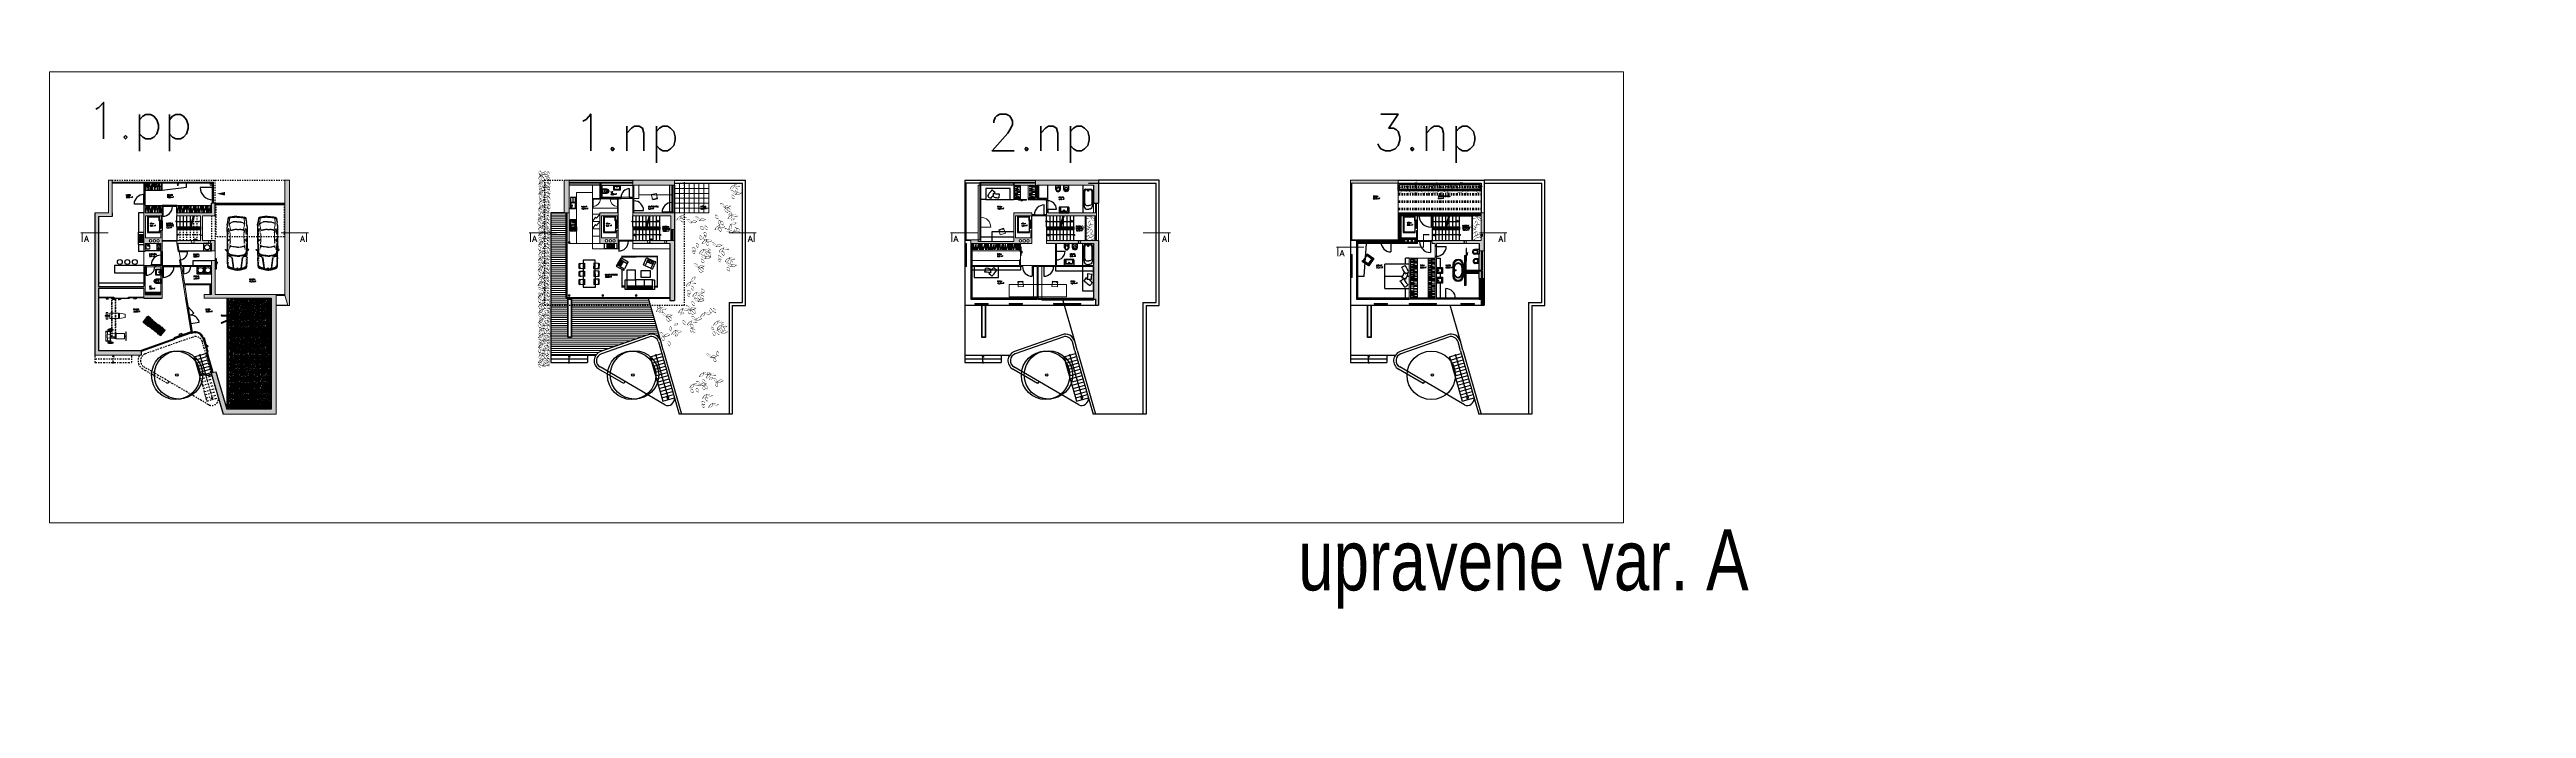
# Model space of a CAD drawing. Header units: metres. Extents: x -442 to 316, y -503 to 125.
# Drawn here: x -36.8 to 166.4, y -44.3 to 9.8 of the extents above; entities that cross this region are included whole.
import ezdxf

# ---------------------------------------------------------------- set-up
doc = ezdxf.new("R2010")
doc.units = ezdxf.units.M
for name, pattern in [('ACAD_ISO07W100', [60, 0, -60]), ('DIVIDE', [1.25, 0.5, -0.25, 0, -0.25, 0, -0.25]), ('ČERCHOVANÁ', [25.4, 12.7, -6.35, 0, -6.35]), ('ČÁRKOVANÁ', [19.05, 12.7, -6.35])]:
    doc.linetypes.add(name, pattern=pattern)
for name, color, linetype in [('aa_nábytek', 133, 'Continuous'), ('int-kuchyň', 141, 'Continuous'), ('interiér-travertin', 252, 'ACAD_ISO07W100'), ('koty', 4, 'Continuous'), ('nove zdivo akce', 3, 'Continuous'), ('ns_sanita', 7, 'Continuous'), ('OSA', 7, 'ČERCHOVANÁ'), ('P', 5, 'Continuous'), ('PEN50', 7, 'Continuous'), ('popis', 6, 'Continuous'), ('SRAFA', 251, 'Continuous'), ('SRAFY', 3, 'Continuous'), ('stávající stromy', 86, 'Continuous'), ('zariz.predmety', 203, 'Continuous'), ('ZARIZOVAKY', 251, 'Continuous'), ('ZDIVO', 1, 'Continuous')]:
    doc.layers.add(name, color=color, linetype=linetype)
doc.layers.add('FLOATING-WINDOWS', color=2, linetype='Continuous', plot=False)
doc.layers.add('FLOATINGWINDOWS', color=2, linetype='Continuous', plot=False)
doc.layers.add('Standard', color=7, linetype='Continuous', lineweight=25)
doc.styles.add('ARIAL-CE', font='arial.ttf', dxfattribs={"width": 0.75})
doc.styles.add('ROMANS', font='romans.shx', dxfattribs={"width": 0.7})
pattern_1 = [(45, (28.275, 62.76), (-44.9, 44.9), []), (45, (73.176, 62.76), (-44.9, 44.9), [79.375, -15.875, 0, -15.875])]
pattern_2 = [(45, (28.2745, 62.7584), (-0.13470384, 0.13470384), []), (45, (28.3194, 62.7584), (-0.13470384, 0.13470384), []), (45, (28.3643, 62.7584), (-0.13470384, 0.13470384), []), (45, (28.4092, 62.7584), (-0.13470384, 0.13470384), [])]
pattern_3 = [(45, (28.2745, 62.758403), (-0.0134703842, 0.0134703842), []), (45, (28.283481, 62.758403), (-0.0134703842, 0.0134703842), [])]

# ---------------------------------------------------------------- blocks, each defined once
blk = doc.blocks.new('BMW3-PUD')
at = {"lineweight": 0}
for p, q in [((0.14, 0.08), (0.14, 0)), ((0.98, 0.39), (0.17, 0.28)), ((1.03, 0.45), (0.21, 0.34)), ((2.57, 0.76), (2.39, 0.76)), ((2.39, 0.76), (2.49, 0.57)), ((2.44, 0.76), (2.52, 0.57)), ((2.47, 0.76), (2.54, 0.57)), ((3.35, 0.54), (3.73, 0.62)), ((3.86, 0.63), (4.26, 0.6)), ((0.14, -0.08), (0.14, 0)), ((0.98, -0.39), (0.17, -0.28)), ((1.03, -0.45), (0.21, -0.34)), ((2.39, -0.76), (2.49, -0.57)), ((2.57, -0.76), (2.39, -0.76)), ((2.44, -0.76), (2.52, -0.57)), ((2.47, -0.76), (2.54, -0.57)), ((3.35, -0.54), (3.73, -0.62)), ((3.86, -0.63), (4.26, -0.6))]:
    blk.add_line(p, q, dxfattribs=at)
for points in [[(0.01, 0), (0.01, 0.03), (0.01, 0.07), (0.02, 0.12), (0.02, 0.17), (0.03, 0.22), (0.03, 0.23), (0.03, 0.24), (0.04, 0.25), (0.04, 0.26), (0.04, 0.26), (0.04, 0.26), (0.04, 0.27), (0.04, 0.27), (0.05, 0.28), (0.05, 0.3), (0.06, 0.32), (0.06, 0.34), (0.07, 0.36), (0.07, 0.37), (0.08, 0.39), (0.08, 0.41), (0.09, 0.43), (0.09, 0.44), (0.1, 0.46), (0.1, 0.48), (0.1, 0.49), (0.11, 0.51), (0.11, 0.52), (0.12, 0.53), (0.12, 0.55), (0.12, 0.56), (0.13, 0.57), (0.13, 0.58), (0.13, 0.59), (0.14, 0.61), (0.14, 0.62), (0.15, 0.63), (0.15, 0.64), (0.15, 0.64), (0.15, 0.65), (0.15, 0.66), (0.16, 0.67), (0.16, 0.69), (0.17, 0.7), (0.17, 0.72), (0.18, 0.73), (0.2, 0.74), (0.21, 0.75), (0.22, 0.75), (0.24, 0.76), (0.25, 0.77), (0.27, 0.77), (0.28, 0.77), (0.29, 0.77), (0.3, 0.78), (0.31, 0.78), (0.32, 0.78), (0.33, 0.78), (0.34, 0.78), (0.35, 0.79), (0.36, 0.79), (0.37, 0.79), (0.37, 0.79), (0.38, 0.79), (0.38, 0.79), (0.39, 0.79), (0.4, 0.79), (0.4, 0.79), (0.4, 0.79), (0.4, 0.79), (0.4, 0.79), (0.4, 0.78), (0.41, 0.78), (0.4, 0.78)], [(0.01, 0), (0.01, -0.03), (0.01, -0.07), (0.02, -0.12), (0.02, -0.17), (0.03, -0.22), (0.03, -0.23), (0.03, -0.24), (0.04, -0.25), (0.04, -0.26), (0.04, -0.26), (0.04, -0.26), (0.04, -0.27), (0.04, -0.27), (0.05, -0.28), (0.05, -0.3), (0.06, -0.32), (0.06, -0.34), (0.07, -0.36), (0.07, -0.37), (0.08, -0.39), (0.08, -0.41), (0.09, -0.43), (0.09, -0.44), (0.1, -0.46), (0.1, -0.48), (0.1, -0.49), (0.11, -0.51), (0.11, -0.52), (0.12, -0.53), (0.12, -0.55), (0.12, -0.56), (0.13, -0.57), (0.13, -0.58), (0.13, -0.59), (0.14, -0.61), (0.14, -0.62), (0.15, -0.63), (0.15, -0.64), (0.15, -0.65), (0.15, -0.65), (0.15, -0.66), (0.16, -0.67), (0.16, -0.69), (0.17, -0.7), (0.17, -0.72), (0.18, -0.73), (0.2, -0.74), (0.21, -0.75), (0.22, -0.75), (0.24, -0.76), (0.25, -0.77), (0.27, -0.77), (0.28, -0.77), (0.29, -0.77), (0.3, -0.78), (0.31, -0.78), (0.32, -0.78), (0.33, -0.78), (0.34, -0.78), (0.35, -0.79), (0.36, -0.79), (0.37, -0.79), (0.37, -0.79), (0.38, -0.79), (0.38, -0.79), (0.39, -0.79), (0.4, -0.79), (0.4, -0.79), (0.4, -0.79), (0.4, -0.79), (0.4, -0.79), (0.4, -0.78), (0.41, -0.78), (0.4, -0.78)], [(0.05, 0), (0.05, 0), (0.05, 0), (0.05, 0.01), (0.06, 0.01), (0.06, 0.01), (0.07, 0.01), (0.07, 0.02), (0.07, 0.02), (0.07, 0.02), (0.07, 0.02), (0.07, 0.04), (0.07, 0.07), (0.08, 0.1), (0.08, 0.13), (0.09, 0.15), (0.09, 0.18), (0.09, 0.21), (0.09, 0.24), (0.08, 0.24), (0.08, 0.25), (0.08, 0.25), (0.08, 0.26), (0.08, 0.26), (0.11, 0.26), (0.11, 0.26), (0.11, 0.26), (0.11, 0.26), (0.12, 0.26), (0.11, 0.22), (0.1, 0.18), (0.09, 0.14), (0.09, 0.09), (0.09, 0.05), (0.09, 0.01), (0.09, 0)], [(0.05, 0.01), (0.05, 0.04), (0.05, 0.07), (0.05, 0.1), (0.06, 0.14), (0.06, 0.16), (0.07, 0.19), (0.07, 0.21), (0.07, 0.23), (0.08, 0.24), (0.08, 0.24), (0.08, 0.24), (0.08, 0.24)], [(0.08, 0.27), (0.08, 0.27), (0.08, 0.28), (0.09, 0.29), (0.09, 0.29), (0.09, 0.31), (0.09, 0.32), (0.1, 0.33), (0.1, 0.34), (0.1, 0.36), (0.1, 0.37), (0.11, 0.38), (0.11, 0.39), (0.11, 0.4), (0.12, 0.42), (0.12, 0.43), (0.12, 0.44), (0.12, 0.45), (0.13, 0.46), (0.13, 0.47), (0.13, 0.48), (0.14, 0.5), (0.14, 0.51), (0.15, 0.53), (0.15, 0.54), (0.15, 0.56), (0.16, 0.57), (0.16, 0.59), (0.17, 0.6), (0.17, 0.61), (0.17, 0.62), (0.18, 0.63), (0.18, 0.64), (0.18, 0.65), (0.19, 0.66), (0.19, 0.67), (0.19, 0.68), (0.2, 0.69), (0.21, 0.7), (0.21, 0.71), (0.22, 0.72), (0.23, 0.72), (0.24, 0.73), (0.25, 0.73), (0.26, 0.74), (0.27, 0.74), (0.28, 0.75), (0.29, 0.75), (0.3, 0.75), (0.31, 0.76), (0.32, 0.76), (0.33, 0.76), (0.34, 0.76)], [(0.13, 0.32), (0.13, 0.32), (0.12, 0.32), (0.12, 0.32), (0.12, 0.32), (0.12, 0.33), (0.13, 0.33), (0.13, 0.34), (0.13, 0.34), (0.13, 0.35), (0.13, 0.36), (0.13, 0.36), (0.13, 0.37), (0.13, 0.38), (0.14, 0.38), (0.14, 0.39), (0.14, 0.4), (0.14, 0.41), (0.14, 0.42), (0.15, 0.43), (0.15, 0.44), (0.15, 0.46), (0.16, 0.47), (0.16, 0.48), (0.16, 0.49), (0.16, 0.5), (0.17, 0.51), (0.17, 0.52), (0.17, 0.53), (0.18, 0.55), (0.18, 0.56), (0.19, 0.58), (0.19, 0.59), (0.2, 0.6), (0.2, 0.62), (0.2, 0.63), (0.21, 0.64), (0.21, 0.65), (0.21, 0.66), (0.22, 0.67), (0.22, 0.68), (0.23, 0.69), (0.24, 0.7), (0.25, 0.7), (0.25, 0.71), (0.26, 0.71), (0.27, 0.72), (0.28, 0.72), (0.29, 0.72), (0.3, 0.73), (0.31, 0.73), (0.32, 0.73), (0.33, 0.74), (0.33, 0.74), (0.33, 0.73), (0.33, 0.73), (0.33, 0.73), (0.33, 0.73), (0.33, 0.72), (0.32, 0.72), (0.32, 0.72), (0.32, 0.71), (0.31, 0.71), (0.31, 0.7), (0.31, 0.7), (0.29, 0.7), (0.28, 0.69), (0.27, 0.68), (0.26, 0.67), (0.25, 0.66), (0.25, 0.66), (0.24, 0.65), (0.23, 0.64), (0.23, 0.64), (0.23, 0.64), (0.23, 0.64), (0.23, 0.64)], [(0.12, 0.27), (0.14, 0.31), (0.14, 0.32), (0.15, 0.32), (0.15, 0.33), (0.15, 0.33), (0.19, 0.33)], [(0.12, 0.26), (0.12, 0.27), (0.12, 0.27), (0.13, 0.27), (0.13, 0.27), (0.13, 0.27), (0.15, 0.27)], [(0.13, 0.32), (0.13, 0.32), (0.13, 0.32), (0.14, 0.32), (0.14, 0.32)], [(0.16, 0.34), (0.16, 0.34), (0.16, 0.35), (0.16, 0.36), (0.16, 0.36), (0.16, 0.37), (0.16, 0.38), (0.17, 0.39), (0.17, 0.4), (0.17, 0.41), (0.18, 0.42), (0.18, 0.43), (0.18, 0.44), (0.18, 0.46), (0.19, 0.47), (0.19, 0.48), (0.19, 0.49), (0.2, 0.51), (0.2, 0.52), (0.21, 0.54), (0.21, 0.56), (0.22, 0.58), (0.22, 0.6), (0.23, 0.61), (0.23, 0.63)], [(0.17, 0.28), (0.17, 0.28)], [(0.21, 0.34), (0.21, 0.34), (0.21, 0.34), (0.21, 0.34), (0.21, 0.34)], [(0.21, 0.34), (0.21, 0.34)], [(0.22, 0.63), (0.22, 0.63)], [(0.24, 0.64), (0.24, 0.64), (0.24, 0.64), (0.24, 0.64), (0.24, 0.64)], [(0.27, 0.64), (0.27, 0.64)], [(0.27, 0.64), (0.27, 0.64)], [(0.28, 0.64), (0.29, 0.65)], [(0.31, 0.65), (0.31, 0.65)], [(0.32, 0.65), (0.32, 0.65), (0.32, 0.65), (0.32, 0.65), (0.32, 0.65)], [(0.33, 0.74), (0.35, 0.74), (0.36, 0.74), (0.37, 0.75), (0.38, 0.75), (0.39, 0.76), (0.41, 0.76), (0.42, 0.76), (0.43, 0.76)], [(0.34, 0.65), (0.34, 0.65)], [(0.36, 0.77), (0.38, 0.77)], [(0.4, 0.77), (0.4, 0.77)], [(0.4, 0.66), (0.4, 0.66)], [(0.41, 0.78), (0.42, 0.79)], [(0.42, 0.77), (0.43, 0.78), (0.43, 0.78), (0.43, 0.78), (0.43, 0.78), (0.43, 0.78), (0.44, 0.79), (0.46, 0.79), (0.47, 0.79), (0.48, 0.79), (0.5, 0.79), (0.51, 0.79), (0.52, 0.8), (0.54, 0.8), (0.55, 0.8), (0.57, 0.8), (0.58, 0.8), (0.6, 0.8), (0.61, 0.8), (0.62, 0.8), (0.64, 0.8), (0.65, 0.8), (0.66, 0.8), (0.67, 0.8), (0.68, 0.8), (0.69, 0.8), (0.7, 0.8), (0.71, 0.8), (0.72, 0.8), (0.73, 0.8), (0.74, 0.8), (0.75, 0.8), (0.76, 0.8), (0.77, 0.8), (0.77, 0.8), (0.78, 0.8), (0.79, 0.81), (0.8, 0.81), (0.81, 0.81), (0.82, 0.81), (0.83, 0.81), (0.83, 0.81), (0.84, 0.81), (0.85, 0.81), (0.85, 0.81), (0.86, 0.81), (0.88, 0.81), (0.89, 0.81), (0.9, 0.81), (0.92, 0.81), (0.93, 0.81), (0.95, 0.81), (0.96, 0.81), (0.98, 0.8), (0.98, 0.81), (0.99, 0.81), (1, 0.81), (1, 0.81), (1.01, 0.81), (1.02, 0.8), (1.03, 0.8), (1.03, 0.8), (1.03, 0.8), (1.03, 0.8), (1.03, 0.8), (1.03, 0.8), (1.02, 0.8), (1.01, 0.79), (1, 0.79), (0.99, 0.79), (0.98, 0.79), (0.96, 0.79), (0.95, 0.79), (0.94, 0.79)], [(0.47, 0.76), (0.5, 0.76)], [(0.53, 0.76), (0.53, 0.76)], [(0.54, 0.76), (0.58, 0.76)], [(0.62, 0.76), (0.66, 0.76)], [(0.67, 0.69), (0.67, 0.69)], [(0.73, 0.69), (0.73, 0.69), (0.73, 0.69), (0.73, 0.69), (0.73, 0.69)], [(0.75, 0.77), (0.76, 0.77)], [(0.76, 0.37), (0.76, 0.37)], [(0.78, 0.69), (0.78, 0.69)], [(0.79, 0.77), (0.8, 0.77)], [(0.8, 0.42), (0.8, 0.42)], [(0.82, 0.78), (0.82, 0.78), (0.82, 0.78), (0.82, 0.78), (0.82, 0.78)], [(0.83, 0.69), (0.83, 0.69)], [(0.85, 0.78), (0.91, 0.79)], [(0.85, 0.78), (0.85, 0.78)], [(0.9, 0.7), (0.91, 0.7)], [(0.93, 0.7), (0.93, 0.7)], [(0.94, 0.7), (0.94, 0.7), (0.94, 0.7), (0.94, 0.7), (0.94, 0.7)], [(0.95, 0.7), (0.95, 0.7), (0.95, 0.7), (0.95, 0.7), (0.95, 0.7)], [(0.98, 0.81), (0.98, 0.81), (0.98, 0.81), (0.98, 0.81), (0.97, 0.81)], [(0.98, 0.39), (1.02, 0.4)], [(1, 0.7), (1, 0.7)], [(1.04, 0.8), (1.05, 0.8)], [(1.04, 0.45), (1.04, 0.45)], [(1.04, 0.4), (1.04, 0.4), (1.05, 0.4), (1.05, 0.4), (1.05, 0.4)], [(1.05, 0.8), (1.05, 0.8), (1.05, 0.8), (1.05, 0.8), (1.05, 0.8), (1.05, 0.81), (1.06, 0.81), (1.06, 0.81), (1.07, 0.8)], [(1.05, 0.46), (1.05, 0.46)], [(1.06, 0.8), (1.06, 0.8), (1.07, 0.8), (1.08, 0.8), (1.09, 0.8), (1.1, 0.8), (1.11, 0.8), (1.12, 0.8), (1.13, 0.8), (1.14, 0.8), (1.14, 0.8), (1.15, 0.8), (1.16, 0.8), (1.17, 0.8), (1.18, 0.8), (1.19, 0.8), (1.2, 0.8), (1.21, 0.8), (1.23, 0.8), (1.24, 0.81), (1.26, 0.81), (1.27, 0.81), (1.28, 0.81), (1.3, 0.81), (1.31, 0.81), (1.32, 0.81), (1.33, 0.81), (1.33, 0.81), (1.34, 0.81), (1.35, 0.81), (1.36, 0.81), (1.36, 0.81), (1.37, 0.81), (1.38, 0.81), (1.38, 0.81), (1.38, 0.81), (1.39, 0.81), (1.39, 0.81), (1.39, 0.81), (1.4, 0.81), (1.4, 0.81), (1.4, 0.81), (1.4, 0.81), (1.4, 0.81), (1.4, 0.81), (1.41, 0.81), (1.41, 0.81), (1.42, 0.81), (1.42, 0.81), (1.43, 0.81), (1.43, 0.81), (1.43, 0.81), (1.44, 0.81), (1.44, 0.81), (1.58, 0.82)], [(1.06, 0.47), (1.07, 0.47)], [(1.08, 0.7), (1.11, 0.7)], [(1.08, 0.48), (1.08, 0.48)], [(1.09, 0.49), (1.1, 0.51), (1.11, 0.52), (1.12, 0.54), (1.13, 0.56), (1.13, 0.58), (1.14, 0.6), (1.15, 0.62), (1.16, 0.64), (1.17, 0.64), (1.17, 0.65), (1.18, 0.66), (1.18, 0.67), (1.19, 0.68), (1.19, 0.69), (1.2, 0.69), (1.2, 0.7), (1.2, 0.7), (1.2, 0.7), (1.2, 0.7), (1.2, 0.71), (1.22, 0.71)], [(1.12, 0.43), (1.12, 0.43), (1.13, 0.43), (1.13, 0.43), (1.13, 0.43)], [(1.12, 0.42), (1.12, 0.42)], [(1.14, 0.43), (1.14, 0.43)], [(1.15, 0.71), (1.15, 0.71)], [(1.15, 0.44), (1.15, 0.44)], [(1.15, 0), (1.16, 0.15)], [(1.15, 0), (1.16, -0.15)], [(1.16, 0.71), (1.2, 0.71)], [(1.16, 0.44), (1.17, 0.45), (1.17, 0.45), (1.18, 0.45), (1.19, 0.46), (1.19, 0.46), (1.2, 0.47), (1.2, 0.47), (1.21, 0.48), (1.21, 0.48), (1.21, 0.48), (1.21, 0.48), (1.21, 0.48), (1.21, 0.46)], [(1.16, 0.22), (1.16, 0.22), (1.16, 0.22), (1.16, 0.22), (1.16, 0.22)], [(1.16, 0.17), (1.16, 0.2)], [(1.16, 0.15), (1.16, 0.15)], [(1.17, 0.31), (1.17, 0.32)], [(1.17, 0.28), (1.17, 0.28), (1.17, 0.28), (1.17, 0.28), (1.17, 0.28)], [(1.17, 0.25), (1.17, 0.25), (1.17, 0.26), (1.17, 0.26), (1.17, 0.26)], [(1.18, 0.34), (1.18, 0.37)], [(1.19, 0), (1.19, 0), (1.19, 0.05), (1.19, 0.09), (1.2, 0.14), (1.2, 0.18), (1.2, 0.23), (1.21, 0.27), (1.22, 0.32), (1.22, 0.33), (1.22, 0.34), (1.22, 0.34), (1.22, 0.35), (1.22, 0.36), (1.22, 0.36), (1.23, 0.37), (1.23, 0.38), (1.23, 0.39), (1.23, 0.41), (1.24, 0.42), (1.24, 0.44), (1.24, 0.45), (1.25, 0.47), (1.25, 0.48), (1.26, 0.5), (1.26, 0.51), (1.26, 0.51), (1.27, 0.52), (1.27, 0.53), (1.28, 0.55), (1.29, 0.58), (1.3, 0.6), (1.31, 0.62), (1.33, 0.64), (1.34, 0.66), (1.36, 0.68), (1.38, 0.7), (1.42, 0.73)], [(1.19, 0.41), (1.19, 0.41)], [(1.19, 0.4), (1.19, 0.4), (1.19, 0.4), (1.19, 0.4), (1.19, 0.4)], [(1.19, 0.38), (1.19, 0.38)], [(1.19, 0.37), (1.19, 0.37)], [(1.19, 0), (1.19, 0), (1.19, -0.05), (1.19, -0.09), (1.2, -0.14), (1.2, -0.18), (1.2, -0.23), (1.21, -0.27), (1.22, -0.32), (1.22, -0.33), (1.22, -0.34), (1.22, -0.34), (1.22, -0.35), (1.22, -0.36), (1.22, -0.36), (1.23, -0.37), (1.23, -0.38), (1.23, -0.39), (1.23, -0.41), (1.24, -0.42), (1.24, -0.44), (1.24, -0.45), (1.25, -0.47), (1.25, -0.48), (1.26, -0.5), (1.26, -0.51), (1.26, -0.51), (1.27, -0.52), (1.27, -0.53), (1.28, -0.55), (1.29, -0.58), (1.3, -0.6), (1.31, -0.62), (1.33, -0.64), (1.34, -0.66), (1.36, -0.68), (1.38, -0.7), (1.42, -0.73)], [(1.2, 0.45), (1.2, 0.45)], [(1.2, 0.42), (1.2, 0.44)], [(1.2, 0.42), (1.2, 0.42)], [(1.21, 0.48), (1.22, 0.5)], [(1.21, 0.45), (1.21, 0.45)], [(1.22, 0.51), (1.22, 0.51)], [(1.23, 0.52), (1.24, 0.56)], [(1.23, 0.51), (1.23, 0.51)], [(1.25, 0.71), (1.27, 0.71)], [(1.25, 0.57), (1.25, 0.57)], [(1.25, 0.56), (1.25, 0.56)], [(1.26, 0.58), (1.26, 0.59), (1.27, 0.6), (1.28, 0.61), (1.28, 0.62), (1.29, 0.63), (1.3, 0.64), (1.31, 0.65), (1.32, 0.66), (1.32, 0.67), (1.33, 0.67), (1.34, 0.68), (1.34, 0.68), (1.35, 0.68), (1.35, 0.69), (1.35, 0.69), (1.36, 0.7), (1.37, 0.7)], [(1.29, 0.71), (1.29, 0.71), (1.3, 0.71), (1.3, 0.71), (1.3, 0.71)], [(1.29, 0.71), (1.29, 0.71)], [(1.41, 0.81), (1.41, 0.81), (1.4, 0.81), (1.4, 0.81), (1.4, 0.81)], [(1.42, 0.73), (1.42, 0.73)], [(1.42, 0.7), (1.42, 0.7)], [(1.43, 0.73), (1.43, 0.73)], [(1.43, 0.7), (1.43, 0.7), (1.43, 0.7), (1.43, 0.7), (1.43, 0.7)], [(1.44, 0.81), (1.44, 0.81)], [(1.44, 0.73), (1.44, 0.73)], [(1.44, 0.7), (1.44, 0.7)], [(1.45, 0.74), (1.45, 0.74)], [(1.46, 0.74), (1.47, 0.74), (1.47, 0.74), (1.48, 0.74), (1.49, 0.74), (1.49, 0.74), (1.5, 0.74), (1.51, 0.74), (1.51, 0.74)], [(1.51, 0.68), (1.51, 0.68)], [(1.52, 0.74), (1.52, 0.74), (1.52, 0.74), (1.52, 0.74), (1.52, 0.74), (1.53, 0.74), (1.53, 0.75), (1.54, 0.75), (1.55, 0.75), (1.55, 0.75), (1.56, 0.75), (1.57, 0.75), (1.57, 0.75), (1.57, 0.76), (1.57, 0.76), (1.57, 0.76), (1.57, 0.76), (1.59, 0.82), (1.61, 0.86), (1.62, 0.87), (1.62, 0.88), (1.63, 0.89), (1.63, 0.9), (1.64, 0.92), (1.65, 0.92), (1.65, 0.93), (1.67, 0.94), (1.67, 0.94), (1.67, 0.94), (1.68, 0.95), (1.68, 0.95), (1.68, 0.95), (1.69, 0.95), (1.69, 0.95), (1.7, 0.95), (1.7, 0.93), (1.69, 0.92), (1.69, 0.91), (1.69, 0.9), (1.69, 0.89), (1.68, 0.89), (1.68, 0.88), (1.68, 0.88), (1.68, 0.86), (1.67, 0.84), (1.67, 0.82), (1.66, 0.81), (1.66, 0.8), (1.66, 0.8), (1.66, 0.79), (1.66, 0.79), (1.64, 0.76), (1.64, 0.76), (1.64, 0.76), (1.64, 0.76), (1.64, 0.75), (1.64, 0.75), (1.64, 0.75), (1.64, 0.75), (1.64, 0.75)], [(1.53, 0.74), (1.53, 0.74)], [(1.54, 0.73), (1.54, 0.73)], [(1.61, 0.72), (1.61, 0.72)], [(1.62, 0.71), (1.62, 0.71), (1.62, 0.71), (1.62, 0.71), (1.62, 0.71)], [(1.63, 0.71), (1.63, 0.71)], [(1.64, 0.71), (1.64, 0.71)], [(1.69, 0.7), (1.68, 0.7), (1.67, 0.71), (1.67, 0.71), (1.67, 0.72), (1.66, 0.73), (1.66, 0.73), (1.65, 0.74), (1.65, 0.74), (1.65, 0.75), (1.65, 0.75), (1.65, 0.75), (1.65, 0.75), (1.65, 0.75), (1.65, 0.75), (1.65, 0.75), (1.65, 0.75)], [(1.65, 0.7), (1.65, 0.7)], [(1.66, 0.7), (1.66, 0.7)], [(1.66, 0.7), (1.67, 0.7)], [(2.77, 0.82), (2.76, 0.82), (2.74, 0.82), (2.72, 0.82), (2.71, 0.82), (2.69, 0.82), (2.67, 0.82), (2.66, 0.82), (2.64, 0.82), (2.62, 0.82), (2.61, 0.82), (2.59, 0.82), (2.57, 0.82), (2.56, 0.82), (2.54, 0.82), (2.52, 0.82), (2.51, 0.82), (2.49, 0.82), (2.47, 0.82), (2.46, 0.82), (2.44, 0.82), (2.42, 0.82), (2.41, 0.82), (2.39, 0.82), (2.37, 0.82), (2.36, 0.82), (2.34, 0.82), (2.32, 0.82), (2.31, 0.82), (2.29, 0.82), (2.27, 0.82), (2.25, 0.82), (2.24, 0.82), (2.23, 0.82), (2.22, 0.82), (2.21, 0.82), (2.2, 0.82), (2.18, 0.82), (2.17, 0.82), (2.16, 0.82), (2.15, 0.82), (2.14, 0.82), (2.13, 0.82), (2.12, 0.82), (2.11, 0.82), (2.1, 0.82), (2.09, 0.82), (2.08, 0.82), (2.07, 0.82), (2.04, 0.82), (2.02, 0.82), (1.99, 0.82), (1.97, 0.82), (1.94, 0.82), (1.92, 0.82), (1.9, 0.82), (1.87, 0.82), (1.85, 0.82), (1.82, 0.82), (1.8, 0.82), (1.77, 0.82), (1.75, 0.82), (1.72, 0.82), (1.7, 0.82), (1.67, 0.82)], [(1.67, 0.64), (1.67, 0.64)], [(1.69, 0.63), (1.69, 0.63)], [(1.7, 0.76), (1.83, 0.76)], [(1.7, 0.69), (1.7, 0.69)], [(1.7, 0.69), (1.7, 0.69)], [(1.74, 0.62), (1.74, 0.62)], [(1.77, 0.67), (1.77, 0.67), (1.77, 0.67), (1.77, 0.67), (1.77, 0.67)], [(1.77, 0.61), (1.77, 0.61)], [(1.78, 0.67), (1.78, 0.67)], [(1.79, 0.67), (1.79, 0.67)], [(1.79, 0.61), (1.79, 0.61)], [(1.79, 0.61), (1.79, 0.61)], [(1.8, 0.66), (1.8, 0.66)], [(1.8, 0.6), (1.8, 0.6), (1.8, 0.6), (1.8, 0.6), (1.8, 0.6)], [(1.81, 0.66), (1.81, 0.66)], [(1.81, 0.6), (1.81, 0.6)], [(1.82, 0.66), (1.82, 0.66), (1.82, 0.66), (1.82, 0.66), (1.82, 0.66)], [(1.82, 0.6), (1.82, 0.6)], [(1.83, 0.76), (1.83, 0.76)], [(1.83, 0.65), (1.83, 0.65)], [(1.83, 0.6), (1.83, 0.6)], [(1.83, 0.59), (1.83, 0.59)], [(1.84, 0.59), (1.84, 0.59)], [(1.85, 0.59), (1.85, 0.59)], [(1.85, 0.57), (1.85, 0.57)], [(1.86, 0.76), (2.03, 0.76)], [(1.86, 0.64), (1.86, 0.64)], [(1.86, 0.61), (1.86, 0.61), (1.86, 0.61), (1.87, 0.62), (1.87, 0.62)], [(1.86, 0.6), (1.86, 0.6)], [(1.86, 0.59), (1.86, 0.59)], [(1.87, 0.64), (1.87, 0.64)], [(1.87, 0.59), (1.87, 0.59)], [(1.88, 0.64), (1.88, 0.64)], [(1.88, 0.64), (1.88, 0.64)], [(1.88, 0.63), (1.88, 0.63)], [(1.9, 0.63), (1.89, 0.63)], [(1.97, 0.53), (1.98, 0.55), (1.98, 0.55), (1.97, 0.56), (1.97, 0.56), (1.96, 0.56), (1.96, 0.56), (1.95, 0.56), (1.95, 0.56), (1.94, 0.56), (1.94, 0.57), (1.93, 0.57), (1.93, 0.57), (1.92, 0.57), (1.91, 0.57), (1.91, 0.57), (1.9, 0.58), (1.89, 0.58)], [(1.89, 0.15), (1.89, 0.15), (1.9, 0.15), (1.9, 0.15), (1.9, 0.15)], [(1.9, 0.13), (1.91, 0.26), (1.92, 0.33)], [(1.9, 0.12), (1.9, 0.12)], [(1.9, 0), (1.9, 0.11)], [(1.9, 0.06), (1.9, 0.06)], [(1.9, 0.05), (1.9, 0.05)], [(1.92, 0.64), (1.92, 0.64)], [(1.93, 0.62), (1.93, 0.62)], [(1.93, 0.35), (1.94, 0.43)], [(1.94, 0.82), (1.94, 0.82)], [(1.95, 0.62), (1.95, 0.62), (1.95, 0.62), (1.94, 0.62), (1.94, 0.62)], [(1.95, 0.45), (1.97, 0.52), (1.99, 0.52)], [(1.95, 0.44), (1.95, 0.44)], [(1.96, 0.61), (1.96, 0.61)], [(1.96, 0.52), (1.96, 0.52), (1.96, 0.52), (1.96, 0.52), (1.97, 0.52)], [(1.97, 0.61), (1.97, 0.61)], [(2, 0.6), (1.98, 0.61)], [(2.01, 0.6), (2.01, 0.6)], [(2.03, 0.59), (2.03, 0.59)], [(2.03, 0.59), (2.03, 0.59)], [(2.04, 0.59), (2.04, 0.59), (2.04, 0.59), (2.04, 0.59), (2.04, 0.59)], [(2.11, 0.76), (2.05, 0.76)], [(2.05, 0.59), (2.05, 0.59), (2.05, 0.59), (2.05, 0.59), (2.05, 0.59)], [(2.06, 0.59), (2.06, 0.59)], [(2.09, 0.58), (2.07, 0.59)], [(2.12, 0.76), (2.2, 0.76)], [(2.21, 0.58), (2.21, 0.58), (2.21, 0.58), (2.21, 0.58), (2.21, 0.58)], [(2.23, 0.58), (2.23, 0.58)], [(2.23, 0.57), (2.25, 0.57)], [(2.28, 0.59), (2.28, 0.59)], [(2.29, 0.57), (2.28, 0.57)], [(2.3, 0.76), (2.31, 0.76)], [(2.32, 0.76), (2.32, 0.76)], [(2.33, 0.76), (2.33, 0.76)], [(2.35, 0.76), (2.35, 0.76)], [(2.36, 0.76), (2.39, 0.76)], [(2.39, 0.57), (2.36, 0.57)], [(2.45, 0.76), (2.47, 0.76)], [(2.49, 0.76), (2.49, 0.76), (2.49, 0.76), (2.49, 0.76), (2.49, 0.76)], [(2.5, 0.76), (2.5, 0.76)], [(2.52, 0.76), (2.52, 0.76), (2.52, 0.76), (2.53, 0.76), (2.53, 0.76)], [(2.57, 0.76), (2.59, 0.76)], [(2.6, 0.76), (2.6, 0.76)], [(2.61, 0.76), (2.61, 0.76)], [(2.68, 0.75), (2.68, 0.75), (2.68, 0.75), (2.68, 0.75), (2.68, 0.75)], [(2.8, 0.75), (2.77, 0.75)], [(2.78, 0.82), (2.78, 0.82), (2.78, 0.82), (2.78, 0.82), (2.78, 0.82)], [(2.79, 0.82), (2.79, 0.82)], [(2.8, 0.82), (2.8, 0.82)], [(2.8, 0.82), (2.8, 0.82)], [(2.81, 0.82), (2.81, 0.82)], [(2.81, 0.82), (2.81, 0.82)], [(2.81, 0.82), (2.81, 0.82)], [(2.81, 0.75), (2.82, 0.75)], [(2.82, 0.82), (2.82, 0.82)], [(3.69, 0.81), (3.67, 0.81), (3.66, 0.82), (3.64, 0.82), (3.62, 0.82), (3.61, 0.82), (3.59, 0.82), (3.58, 0.82), (3.56, 0.82), (3.55, 0.82), (3.53, 0.83), (3.51, 0.83), (3.5, 0.83), (3.48, 0.83), (3.47, 0.83), (3.45, 0.83), (3.44, 0.83), (3.42, 0.83), (3.4, 0.83), (3.39, 0.83), (3.37, 0.83), (3.36, 0.83), (3.34, 0.83), (3.33, 0.83), (3.31, 0.83), (3.3, 0.83), (3.28, 0.83), (3.26, 0.83), (3.25, 0.82), (3.23, 0.82), (3.22, 0.82), (3.2, 0.82), (3.19, 0.82), (3.16, 0.82), (3.14, 0.82), (3.12, 0.82), (3.1, 0.82), (3.08, 0.82), (3.06, 0.81), (3.03, 0.82), (3.01, 0.82), (2.99, 0.82), (2.97, 0.82), (2.95, 0.82), (2.92, 0.82), (2.9, 0.82), (2.88, 0.82), (2.86, 0.82), (2.84, 0.82)], [(2.89, 0.75), (2.91, 0.75)], [(2.94, 0.75), (2.98, 0.75)], [(2.98, 0.75), (2.98, 0.75)], [(3.05, 0.74), (3.02, 0.74)], [(3.05, 0.74), (3.08, 0.74)], [(3.07, 0.57), (3.07, 0.57)], [(3.1, 0.58), (3.16, 0.6)], [(3.13, 0.74), (3.16, 0.74)], [(3.14, 0.61), (3.14, 0.61)], [(3.14, 0.58), (3.14, 0.58)], [(3.16, 0.6), (3.16, 0.6)], [(3.17, 0.6), (3.17, 0.6)], [(3.21, 0.74), (3.18, 0.74)], [(3.18, 0.6), (3.19, 0.61)], [(3.19, 0.81), (3.19, 0.81), (3.19, 0.81), (3.19, 0.81), (3.19, 0.81)], [(3.19, 0.81), (3.19, 0.81), (3.2, 0.81), (3.2, 0.81), (3.2, 0.81)], [(3.2, 0.61), (3.2, 0.61)], [(3.2, 0.61), (3.2, 0.61)], [(3.21, 0.74), (3.23, 0.74)], [(3.21, 0.62), (3.22, 0.62)], [(3.24, 0.81), (3.22, 0.81)], [(3.23, 0.62), (3.23, 0.62)], [(3.24, 0.63), (3.24, 0.63), (3.24, 0.63), (3.24, 0.63), (3.25, 0.63)], [(3.25, 0.63), (3.25, 0.63)], [(3.29, 0.73), (3.26, 0.74)], [(3.26, 0.65), (3.26, 0.65)], [(3.27, 0.62), (3.27, 0.62)], [(3.28, 0.49), (3.27, 0.52), (3.27, 0.52), (3.27, 0.52), (3.27, 0.53), (3.28, 0.53)], [(3.31, 0.81), (3.28, 0.81)], [(3.28, 0.64), (3.28, 0.64)], [(3.28, 0.53), (3.3, 0.53)], [(3.28, 0.49), (3.29, 0.45), (3.29, 0.45), (3.3, 0.44), (3.3, 0.43), (3.3, 0.42), (3.3, 0.41), (3.3, 0.41), (3.31, 0.4), (3.31, 0.39), (3.31, 0.37), (3.32, 0.34), (3.32, 0.32), (3.33, 0.3), (3.33, 0.27), (3.33, 0.25), (3.33, 0.22), (3.34, 0.2)], [(3.29, 0.65), (3.29, 0.65)], [(3.29, 0.64), (3.29, 0.64)], [(3.3, 0.73), (3.3, 0.73), (3.3, 0.73), (3.3, 0.73), (3.3, 0.73)], [(3.3, 0.65), (3.3, 0.65)], [(3.31, 0.81), (3.31, 0.81), (3.31, 0.81), (3.31, 0.81), (3.32, 0.81)], [(3.31, 0.53), (3.31, 0.53)], [(3.32, 0.66), (3.32, 0.66)], [(3.32, 0.54), (3.35, 0.54)], [(3.39, 0.68), (3.39, 0.69), (3.39, 0.7), (3.39, 0.7), (3.39, 0.71), (3.38, 0.71), (3.37, 0.72), (3.37, 0.72), (3.36, 0.73), (3.35, 0.73), (3.34, 0.73), (3.33, 0.73), (3.33, 0.73)], [(3.33, 0.66), (3.39, 0.68)], [(3.34, 0.68), (3.34, 0.68)], [(3.34, 0), (3.34, 0.04), (3.34, 0.14), (3.34, 0.15), (3.34, 0.16), (3.34, 0.17), (3.34, 0.18)], [(3.35, 0.8), (3.35, 0.8), (3.35, 0.8), (3.35, 0.8), (3.35, 0.8)], [(3.37, 0.8), (3.38, 0.8)], [(3.42, 0.8), (3.42, 0.8)], [(3.6, 0.59), (3.6, 0.59)], [(3.67, 0.78), (3.61, 0.79)], [(3.67, 0.78), (3.67, 0.78)], [(3.77, 0.78), (3.74, 0.78), (3.74, 0.79), (3.74, 0.79), (3.73, 0.79), (3.73, 0.79), (3.7, 0.81), (3.69, 0.81), (3.69, 0.81), (3.69, 0.81), (3.69, 0.81), (3.89, 0.79)], [(3.69, 0.78), (3.69, 0.78)], [(3.72, 0.78), (3.69, 0.78)], [(3.69, 0.61), (3.69, 0.61)], [(3.72, 0.78), (3.73, 0.78)], [(3.73, 0.62), (3.73, 0.62)], [(3.74, 0.62), (3.79, 0.62)], [(3.78, 0.78), (3.78, 0.78)], [(3.84, 0.57), (3.8, 0.62), (3.8, 0.62), (3.81, 0.63), (3.82, 0.63), (3.83, 0.63), (3.84, 0.63), (3.84, 0.63), (3.85, 0.62), (3.86, 0.63)], [(3.82, 0.77), (3.82, 0.77), (3.82, 0.77), (3.82, 0.77), (3.82, 0.77)], [(3.83, 0.77), (3.83, 0.77)], [(3.88, 0.76), (3.84, 0.77)], [(3.88, 0.51), (3.85, 0.56)], [(3.89, 0.51), (3.89, 0.51)], [(3.89, 0.5), (3.89, 0.5)], [(3.91, 0.47), (3.89, 0.49)], [(3.9, 0.79), (3.9, 0.79)], [(3.9, 0.79), (3.9, 0.79), (3.9, 0.79), (3.9, 0.79), (3.9, 0.79), (3.9, 0.79), (3.9, 0.79), (3.9, 0.79), (3.9, 0.79)], [(3.91, 0.76), (3.91, 0.76), (3.9, 0.76), (3.9, 0.76), (3.9, 0.76)], [(4.4, 0), (4.4, 0.05), (4.4, 0.14), (4.4, 0.22), (4.39, 0.31), (4.39, 0.4), (4.37, 0.49), (4.36, 0.58), (4.34, 0.66), (4.34, 0.66), (4.34, 0.67), (4.33, 0.67), (4.33, 0.67), (4.32, 0.69), (4.3, 0.71), (4.3, 0.71), (4.3, 0.71), (4.3, 0.72), (4.3, 0.72), (4.27, 0.73), (4.23, 0.74), (3.91, 0.79)], [(3.91, 0.47), (3.91, 0.47)], [(3.91, 0.46), (3.91, 0.46)], [(3.95, 0.36), (3.91, 0.45)], [(4.4, 0), (4.4, -0.05), (4.4, -0.14), (4.4, -0.22), (4.39, -0.31), (4.39, -0.4), (4.37, -0.49), (4.36, -0.58), (4.34, -0.66), (4.34, -0.66), (4.34, -0.67), (4.33, -0.67), (4.33, -0.67), (4.32, -0.69), (4.3, -0.71), (4.3, -0.71), (4.3, -0.71), (4.3, -0.72), (4.3, -0.72), (4.27, -0.73), (4.23, -0.74), (3.91, -0.79)], [(3.93, 0.76), (3.93, 0.76), (3.93, 0.76), (3.93, 0.76), (3.93, 0.76)], [(3.94, 0.76), (3.94, 0.76)], [(3.95, 0.35), (3.95, 0.35)], [(3.98, 0.1), (3.98, 0.14), (3.98, 0.18), (3.97, 0.21), (3.97, 0.25), (3.97, 0.26), (3.97, 0.27), (3.96, 0.28), (3.96, 0.29), (3.96, 0.3), (3.96, 0.32), (3.95, 0.33), (3.95, 0.34)], [(3.96, 0.75), (3.96, 0.75), (3.96, 0.75), (3.96, 0.75), (3.96, 0.75)], [(3.97, 0.75), (3.97, 0.75)], [(4, 0.75), (3.98, 0.75)], [(3.98, 0), (3.98, 0.08)], [(3.98, 0), (3.98, -0.08)], [(3.99, 0.09), (3.99, 0.09)], [(4, 0.75), (4, 0.75)], [(4.03, 0.74), (4.03, 0.74)], [(4.04, 0.74), (4.04, 0.74), (4.04, 0.74), (4.05, 0.74), (4.05, 0.74)], [(4.05, 0.74), (4.05, 0.74)], [(4.09, 0.73), (4.07, 0.74)], [(4.12, 0.73), (4.12, 0.73)], [(4.14, 0.72), (4.14, 0.72)], [(4.15, 0.72), (4.15, 0.72)], [(4.17, 0.72), (4.16, 0.72)], [(4.17, 0.72), (4.17, 0.72)], [(4.18, 0.72), (4.18, 0.72)], [(4.35, 0), (4.35, 0), (4.35, 0.02), (4.35, 0.11), (4.34, 0.19), (4.34, 0.27), (4.33, 0.36), (4.33, 0.39), (4.32, 0.41), (4.32, 0.44), (4.32, 0.47), (4.31, 0.5), (4.31, 0.53), (4.3, 0.55), (4.3, 0.58), (4.3, 0.58), (4.29, 0.59), (4.29, 0.59), (4.29, 0.59), (4.29, 0.6), (4.29, 0.61), (4.29, 0.62), (4.28, 0.63), (4.28, 0.64), (4.28, 0.65), (4.28, 0.65), (4.28, 0.66), (4.27, 0.66), (4.27, 0.67), (4.27, 0.68), (4.27, 0.68), (4.26, 0.69), (4.26, 0.69), (4.25, 0.7), (4.25, 0.7), (4.24, 0.7), (4.23, 0.7), (4.23, 0.71), (4.22, 0.71), (4.21, 0.71), (4.2, 0.71), (4.2, 0.71), (4.19, 0.72)], [(4.27, 0.59), (4.29, 0.59)], [(4.3, 0.72), (4.3, 0.72)], [(0.05, 0), (0.05, 0), (0.05, 0), (0.05, -0.01), (0.06, -0.01), (0.06, -0.01), (0.07, -0.01), (0.07, -0.02), (0.07, -0.02), (0.07, -0.02), (0.07, -0.02), (0.07, -0.04), (0.07, -0.07), (0.08, -0.1), (0.08, -0.13), (0.09, -0.15), (0.09, -0.18), (0.09, -0.21), (0.09, -0.24), (0.08, -0.24), (0.08, -0.25), (0.08, -0.25), (0.08, -0.26), (0.08, -0.26), (0.11, -0.26), (0.11, -0.26), (0.11, -0.26), (0.11, -0.26), (0.12, -0.26), (0.11, -0.22), (0.1, -0.18), (0.09, -0.14), (0.09, -0.09), (0.09, -0.05), (0.09, -0.01), (0.09, 0)], [(0.05, -0.01), (0.05, -0.04), (0.05, -0.07), (0.05, -0.1), (0.06, -0.14), (0.06, -0.16), (0.07, -0.19), (0.07, -0.21), (0.07, -0.23), (0.08, -0.24), (0.08, -0.24), (0.08, -0.24), (0.08, -0.24)], [(0.08, -0.27), (0.08, -0.27), (0.08, -0.28), (0.09, -0.29), (0.09, -0.29), (0.09, -0.31), (0.09, -0.32), (0.1, -0.33), (0.1, -0.34), (0.1, -0.36), (0.1, -0.37), (0.11, -0.38), (0.11, -0.39), (0.11, -0.4), (0.12, -0.42), (0.12, -0.43), (0.12, -0.44), (0.12, -0.45), (0.13, -0.46), (0.13, -0.47), (0.13, -0.48), (0.14, -0.5), (0.14, -0.51), (0.15, -0.53), (0.15, -0.54), (0.15, -0.56), (0.16, -0.57), (0.16, -0.59), (0.17, -0.6), (0.17, -0.61), (0.17, -0.62), (0.18, -0.63), (0.18, -0.64), (0.18, -0.65), (0.19, -0.66), (0.19, -0.67), (0.19, -0.68), (0.2, -0.69), (0.21, -0.7), (0.21, -0.71), (0.22, -0.72), (0.23, -0.72), (0.24, -0.73), (0.25, -0.73), (0.26, -0.74), (0.27, -0.74), (0.28, -0.75), (0.29, -0.75), (0.3, -0.75), (0.31, -0.76), (0.32, -0.76), (0.33, -0.76), (0.34, -0.76)], [(0.12, -0.26), (0.12, -0.27), (0.12, -0.27), (0.13, -0.27), (0.13, -0.27), (0.13, -0.27), (0.15, -0.27)], [(0.12, -0.27), (0.14, -0.31), (0.14, -0.32), (0.15, -0.32), (0.15, -0.33), (0.15, -0.33), (0.19, -0.33)], [(0.13, -0.32), (0.13, -0.32), (0.12, -0.32), (0.12, -0.32), (0.12, -0.32), (0.12, -0.33), (0.13, -0.33), (0.13, -0.34), (0.13, -0.34), (0.13, -0.35), (0.13, -0.36), (0.13, -0.36), (0.13, -0.37), (0.13, -0.38), (0.14, -0.38), (0.14, -0.39), (0.14, -0.4), (0.14, -0.41), (0.14, -0.42), (0.15, -0.43), (0.15, -0.44), (0.15, -0.46), (0.16, -0.47), (0.16, -0.48), (0.16, -0.49), (0.16, -0.5), (0.17, -0.51), (0.17, -0.52), (0.17, -0.53), (0.18, -0.55), (0.18, -0.56), (0.19, -0.58), (0.19, -0.59), (0.2, -0.6), (0.2, -0.62), (0.2, -0.63), (0.21, -0.64), (0.21, -0.65), (0.21, -0.66), (0.22, -0.67), (0.22, -0.68), (0.23, -0.69), (0.24, -0.7), (0.25, -0.7), (0.25, -0.71), (0.26, -0.71), (0.27, -0.72), (0.28, -0.72), (0.29, -0.72), (0.3, -0.73), (0.31, -0.73), (0.32, -0.73), (0.33, -0.74), (0.33, -0.74), (0.33, -0.73), (0.33, -0.73), (0.33, -0.73), (0.33, -0.73), (0.33, -0.72), (0.32, -0.72), (0.32, -0.72), (0.32, -0.71), (0.31, -0.71), (0.31, -0.7), (0.31, -0.7), (0.29, -0.7), (0.28, -0.69), (0.27, -0.68), (0.26, -0.67), (0.25, -0.66), (0.25, -0.66), (0.24, -0.65), (0.23, -0.64), (0.23, -0.64), (0.23, -0.64), (0.23, -0.64), (0.23, -0.64)], [(0.13, -0.32), (0.13, -0.32), (0.13, -0.32), (0.14, -0.32), (0.14, -0.32)], [(0.16, -0.34), (0.16, -0.34), (0.16, -0.35), (0.16, -0.36), (0.16, -0.36), (0.16, -0.37), (0.16, -0.38), (0.17, -0.39), (0.17, -0.4), (0.17, -0.41), (0.18, -0.42), (0.18, -0.43), (0.18, -0.44), (0.18, -0.46), (0.19, -0.47), (0.19, -0.48), (0.19, -0.49), (0.2, -0.51), (0.2, -0.52), (0.21, -0.54), (0.21, -0.56), (0.22, -0.58), (0.22, -0.6), (0.23, -0.61), (0.23, -0.63)], [(0.17, -0.28), (0.17, -0.28)], [(0.21, -0.34), (0.21, -0.34)], [(0.21, -0.34), (0.21, -0.34), (0.21, -0.34), (0.21, -0.34), (0.21, -0.34)], [(0.22, -0.63), (0.22, -0.63)], [(0.24, -0.64), (0.24, -0.64), (0.24, -0.64), (0.24, -0.64), (0.24, -0.64)], [(0.27, -0.64), (0.27, -0.64)], [(0.27, -0.64), (0.27, -0.64)], [(0.28, -0.65), (0.29, -0.65)], [(0.31, -0.65), (0.31, -0.65)], [(0.32, -0.65), (0.32, -0.65), (0.32, -0.65), (0.32, -0.65), (0.32, -0.65)], [(0.33, -0.74), (0.35, -0.74), (0.36, -0.74), (0.37, -0.75), (0.38, -0.75), (0.39, -0.76), (0.41, -0.76), (0.42, -0.76), (0.43, -0.76)], [(0.34, -0.65), (0.34, -0.65)], [(0.36, -0.77), (0.38, -0.77)], [(0.4, -0.66), (0.4, -0.66)], [(0.4, -0.77), (0.4, -0.77)], [(0.41, -0.78), (0.42, -0.79)], [(0.42, -0.77), (0.43, -0.78), (0.43, -0.78), (0.43, -0.78), (0.43, -0.78), (0.43, -0.78), (0.44, -0.79), (0.46, -0.79), (0.47, -0.79), (0.48, -0.79), (0.5, -0.79), (0.51, -0.79), (0.52, -0.8), (0.54, -0.8), (0.55, -0.8), (0.57, -0.8), (0.58, -0.8), (0.6, -0.8), (0.61, -0.8), (0.62, -0.8), (0.64, -0.8), (0.65, -0.8), (0.66, -0.8), (0.67, -0.8), (0.68, -0.8), (0.69, -0.8), (0.7, -0.8), (0.71, -0.8), (0.72, -0.8), (0.73, -0.8), (0.74, -0.8), (0.75, -0.8), (0.76, -0.8), (0.77, -0.8), (0.77, -0.8), (0.78, -0.8), (0.79, -0.81), (0.8, -0.81), (0.81, -0.81), (0.82, -0.81), (0.83, -0.81), (0.83, -0.81), (0.84, -0.81), (0.85, -0.81), (0.85, -0.81), (0.86, -0.81), (0.88, -0.81), (0.89, -0.81), (0.9, -0.81), (0.92, -0.81), (0.93, -0.81), (0.95, -0.81), (0.96, -0.81), (0.98, -0.8), (0.98, -0.81), (0.99, -0.81), (1, -0.81), (1, -0.81), (1.01, -0.81), (1.02, -0.8), (1.03, -0.8), (1.03, -0.8), (1.03, -0.8), (1.03, -0.8), (1.03, -0.8), (1.03, -0.8), (1.02, -0.8), (1.01, -0.79), (1, -0.79), (0.99, -0.79), (0.98, -0.79), (0.96, -0.79), (0.95, -0.79), (0.94, -0.79)], [(0.47, -0.76), (0.5, -0.76)], [(0.53, -0.76), (0.53, -0.76)], [(0.54, -0.76), (0.58, -0.76)], [(0.62, -0.76), (0.66, -0.76)], [(0.67, -0.69), (0.67, -0.69)], [(0.73, -0.69), (0.73, -0.69), (0.73, -0.69), (0.73, -0.69), (0.73, -0.69)], [(0.75, -0.77), (0.76, -0.77)], [(0.76, -0.37), (0.76, -0.37)], [(0.78, -0.69), (0.78, -0.69)], [(0.79, -0.77), (0.8, -0.77)], [(0.8, -0.42), (0.8, -0.42)], [(0.82, -0.78), (0.82, -0.78), (0.82, -0.78), (0.82, -0.78), (0.82, -0.78)], [(0.83, -0.69), (0.83, -0.69)], [(0.85, -0.78), (0.91, -0.79)], [(0.85, -0.78), (0.85, -0.78)], [(0.9, -0.7), (0.91, -0.7)], [(0.93, -0.7), (0.93, -0.7)], [(0.94, -0.7), (0.94, -0.7), (0.94, -0.7), (0.94, -0.7), (0.94, -0.7)], [(0.95, -0.7), (0.95, -0.7), (0.95, -0.7), (0.95, -0.7), (0.95, -0.7)], [(0.98, -0.81), (0.98, -0.81), (0.98, -0.81), (0.98, -0.81), (0.97, -0.81)], [(0.98, -0.39), (1.02, -0.4)], [(1, -0.7), (1, -0.7)], [(1.04, -0.4), (1.04, -0.4), (1.05, -0.4), (1.05, -0.4), (1.05, -0.4)], [(1.04, -0.45), (1.04, -0.45)], [(1.04, -0.8), (1.05, -0.8)], [(1.05, -0.46), (1.05, -0.46)], [(1.05, -0.8), (1.05, -0.8), (1.05, -0.8), (1.05, -0.8), (1.05, -0.8), (1.05, -0.81), (1.06, -0.81), (1.06, -0.81), (1.07, -0.8)], [(1.06, -0.47), (1.07, -0.47)], [(1.06, -0.8), (1.06, -0.8), (1.07, -0.8), (1.08, -0.8), (1.09, -0.8), (1.1, -0.8), (1.11, -0.8), (1.12, -0.8), (1.13, -0.8), (1.14, -0.8), (1.14, -0.8), (1.15, -0.8), (1.16, -0.8), (1.17, -0.8), (1.18, -0.8), (1.19, -0.8), (1.2, -0.8), (1.21, -0.8), (1.23, -0.8), (1.24, -0.81), (1.26, -0.81), (1.27, -0.81), (1.28, -0.81), (1.3, -0.81), (1.31, -0.81), (1.32, -0.81), (1.33, -0.81), (1.33, -0.81), (1.34, -0.81), (1.35, -0.81), (1.36, -0.81), (1.36, -0.81), (1.37, -0.81), (1.38, -0.81), (1.38, -0.81), (1.38, -0.81), (1.39, -0.81), (1.39, -0.81), (1.39, -0.81), (1.4, -0.81), (1.4, -0.81), (1.4, -0.81), (1.4, -0.81), (1.4, -0.81), (1.4, -0.81), (1.41, -0.81), (1.41, -0.81), (1.42, -0.81), (1.42, -0.81), (1.43, -0.81), (1.43, -0.81), (1.43, -0.81), (1.44, -0.81), (1.44, -0.81), (1.58, -0.82)], [(1.08, -0.48), (1.08, -0.48)], [(1.08, -0.7), (1.11, -0.7)], [(1.09, -0.49), (1.1, -0.51), (1.11, -0.52), (1.12, -0.54), (1.13, -0.56), (1.13, -0.58), (1.14, -0.6), (1.15, -0.62), (1.16, -0.64), (1.17, -0.65), (1.17, -0.65), (1.18, -0.66), (1.18, -0.67), (1.19, -0.68), (1.19, -0.69), (1.2, -0.69), (1.2, -0.7), (1.2, -0.7), (1.2, -0.7), (1.2, -0.7), (1.2, -0.71), (1.22, -0.71)], [(1.12, -0.42), (1.12, -0.42)], [(1.12, -0.43), (1.12, -0.43), (1.13, -0.43), (1.13, -0.43), (1.13, -0.43)], [(1.14, -0.43), (1.14, -0.43)], [(1.15, -0.44), (1.15, -0.44)], [(1.15, -0.71), (1.15, -0.71)], [(1.16, -0.15), (1.16, -0.15)], [(1.16, -0.17), (1.16, -0.2)], [(1.16, -0.22), (1.16, -0.22), (1.16, -0.22), (1.16, -0.22), (1.16, -0.22)], [(1.16, -0.44), (1.17, -0.45), (1.17, -0.45), (1.18, -0.45), (1.19, -0.46), (1.19, -0.46), (1.2, -0.47), (1.2, -0.47), (1.21, -0.48), (1.21, -0.48), (1.21, -0.48), (1.21, -0.48), (1.21, -0.48), (1.21, -0.46)], [(1.16, -0.71), (1.2, -0.71)], [(1.17, -0.25), (1.17, -0.25), (1.17, -0.26), (1.17, -0.26), (1.17, -0.26)], [(1.17, -0.28), (1.17, -0.28), (1.17, -0.28), (1.17, -0.28), (1.17, -0.28)], [(1.17, -0.31), (1.17, -0.32)], [(1.18, -0.34), (1.18, -0.37)], [(1.19, -0.37), (1.19, -0.37)], [(1.19, -0.38), (1.19, -0.38)], [(1.19, -0.4), (1.19, -0.4), (1.19, -0.4), (1.19, -0.4), (1.19, -0.4)], [(1.19, -0.41), (1.19, -0.41)], [(1.2, -0.42), (1.2, -0.44)], [(1.2, -0.42), (1.2, -0.42)], [(1.2, -0.45), (1.2, -0.45)], [(1.21, -0.45), (1.21, -0.45)], [(1.21, -0.48), (1.22, -0.5)], [(1.22, -0.51), (1.22, -0.51)], [(1.23, -0.51), (1.23, -0.51)], [(1.23, -0.52), (1.24, -0.56)], [(1.25, -0.56), (1.25, -0.56)], [(1.25, -0.57), (1.25, -0.57)], [(1.25, -0.71), (1.27, -0.71)], [(1.26, -0.58), (1.26, -0.59), (1.27, -0.6), (1.28, -0.61), (1.28, -0.62), (1.29, -0.63), (1.3, -0.64), (1.31, -0.65), (1.32, -0.66), (1.32, -0.67), (1.33, -0.67), (1.34, -0.68), (1.34, -0.68), (1.35, -0.68), (1.35, -0.69), (1.35, -0.69), (1.36, -0.7), (1.37, -0.7)], [(1.29, -0.71), (1.29, -0.71)], [(1.29, -0.71), (1.29, -0.71), (1.3, -0.71), (1.3, -0.71), (1.3, -0.71)], [(1.41, -0.81), (1.41, -0.81), (1.4, -0.81), (1.4, -0.81), (1.4, -0.81)], [(1.42, -0.7), (1.42, -0.7)], [(1.42, -0.73), (1.42, -0.73)], [(1.43, -0.7), (1.43, -0.7), (1.43, -0.7), (1.43, -0.7), (1.43, -0.7)], [(1.43, -0.73), (1.43, -0.73)], [(1.44, -0.7), (1.44, -0.7)], [(1.44, -0.73), (1.44, -0.73)], [(1.44, -0.81), (1.44, -0.81)], [(1.45, -0.74), (1.45, -0.74)], [(1.46, -0.74), (1.47, -0.74), (1.47, -0.74), (1.48, -0.74), (1.49, -0.74), (1.49, -0.74), (1.5, -0.74), (1.51, -0.74), (1.51, -0.74)], [(1.51, -0.68), (1.51, -0.68)], [(1.52, -0.74), (1.52, -0.74), (1.52, -0.74), (1.52, -0.74), (1.52, -0.74), (1.53, -0.74), (1.53, -0.75), (1.54, -0.75), (1.55, -0.75), (1.55, -0.75), (1.56, -0.75), (1.57, -0.75), (1.57, -0.75), (1.57, -0.76), (1.57, -0.76), (1.57, -0.76), (1.57, -0.76), (1.59, -0.82), (1.61, -0.86), (1.62, -0.87), (1.62, -0.88), (1.63, -0.89), (1.63, -0.9), (1.64, -0.92), (1.65, -0.92), (1.65, -0.93), (1.67, -0.94), (1.67, -0.94), (1.67, -0.94), (1.68, -0.95), (1.68, -0.95), (1.68, -0.95), (1.69, -0.95), (1.69, -0.95), (1.7, -0.95), (1.7, -0.93), (1.69, -0.92), (1.69, -0.91), (1.69, -0.9), (1.69, -0.89), (1.68, -0.89), (1.68, -0.88), (1.68, -0.88), (1.68, -0.86), (1.67, -0.84), (1.67, -0.82), (1.66, -0.81), (1.66, -0.8), (1.66, -0.8), (1.66, -0.79), (1.66, -0.79), (1.64, -0.76), (1.64, -0.76), (1.64, -0.76), (1.64, -0.76), (1.64, -0.75), (1.64, -0.75), (1.64, -0.75), (1.64, -0.75), (1.64, -0.75)], [(1.53, -0.74), (1.53, -0.74)], [(1.54, -0.73), (1.54, -0.73)], [(1.61, -0.72), (1.61, -0.72)], [(1.62, -0.71), (1.62, -0.71), (1.62, -0.71), (1.62, -0.71), (1.62, -0.71)], [(1.63, -0.71), (1.63, -0.71)], [(1.64, -0.71), (1.64, -0.71)], [(1.65, -0.7), (1.65, -0.7)], [(1.69, -0.7), (1.68, -0.7), (1.67, -0.71), (1.67, -0.71), (1.67, -0.72), (1.66, -0.73), (1.66, -0.73), (1.65, -0.74), (1.65, -0.74), (1.65, -0.75), (1.65, -0.75), (1.65, -0.75), (1.65, -0.75), (1.65, -0.75), (1.65, -0.75), (1.65, -0.75), (1.65, -0.75)], [(1.66, -0.7), (1.67, -0.7)], [(1.66, -0.7), (1.66, -0.7)], [(1.67, -0.64), (1.67, -0.64)], [(2.77, -0.82), (2.76, -0.82), (2.74, -0.82), (2.72, -0.82), (2.71, -0.82), (2.69, -0.82), (2.67, -0.82), (2.66, -0.82), (2.64, -0.82), (2.62, -0.82), (2.61, -0.82), (2.59, -0.82), (2.57, -0.82), (2.56, -0.82), (2.54, -0.82), (2.52, -0.82), (2.51, -0.82), (2.49, -0.82), (2.47, -0.82), (2.46, -0.82), (2.44, -0.82), (2.42, -0.82), (2.41, -0.82), (2.39, -0.82), (2.37, -0.82), (2.36, -0.82), (2.34, -0.82), (2.32, -0.82), (2.31, -0.82), (2.29, -0.82), (2.27, -0.82), (2.25, -0.82), (2.24, -0.82), (2.23, -0.82), (2.22, -0.82), (2.21, -0.82), (2.2, -0.82), (2.18, -0.82), (2.17, -0.82), (2.16, -0.82), (2.15, -0.82), (2.14, -0.82), (2.13, -0.82), (2.12, -0.82), (2.11, -0.82), (2.1, -0.82), (2.09, -0.82), (2.08, -0.82), (2.07, -0.82), (2.04, -0.82), (2.02, -0.82), (1.99, -0.82), (1.97, -0.82), (1.94, -0.82), (1.92, -0.82), (1.9, -0.82), (1.87, -0.82), (1.85, -0.82), (1.82, -0.82), (1.8, -0.82), (1.77, -0.82), (1.75, -0.82), (1.72, -0.82), (1.7, -0.82), (1.67, -0.82)], [(1.69, -0.63), (1.69, -0.63)], [(1.7, -0.69), (1.7, -0.69)], [(1.7, -0.69), (1.7, -0.69)], [(1.7, -0.76), (1.83, -0.76)], [(1.74, -0.62), (1.74, -0.62)], [(1.77, -0.61), (1.77, -0.61)], [(1.77, -0.67), (1.77, -0.67), (1.77, -0.67), (1.77, -0.67), (1.77, -0.67)], [(1.78, -0.67), (1.78, -0.67)], [(1.79, -0.61), (1.79, -0.61)], [(1.79, -0.61), (1.79, -0.61)], [(1.79, -0.67), (1.79, -0.67)], [(1.8, -0.6), (1.8, -0.6), (1.8, -0.6), (1.8, -0.6), (1.8, -0.6)], [(1.8, -0.66), (1.8, -0.66)], [(1.81, -0.6), (1.81, -0.6)], [(1.81, -0.66), (1.81, -0.66)], [(1.82, -0.6), (1.82, -0.6)], [(1.82, -0.66), (1.82, -0.66), (1.82, -0.66), (1.82, -0.66), (1.82, -0.66)], [(1.83, -0.59), (1.83, -0.59)], [(1.83, -0.6), (1.83, -0.6)], [(1.83, -0.65), (1.83, -0.65)], [(1.83, -0.76), (1.83, -0.76)], [(1.84, -0.59), (1.84, -0.59)], [(1.85, -0.57), (1.85, -0.57)], [(1.85, -0.59), (1.85, -0.59)], [(1.86, -0.59), (1.86, -0.59)], [(1.86, -0.6), (1.86, -0.6)], [(1.86, -0.61), (1.86, -0.61), (1.86, -0.61), (1.87, -0.62), (1.87, -0.62)], [(1.86, -0.64), (1.86, -0.64)], [(1.86, -0.76), (2.03, -0.76)], [(1.87, -0.59), (1.87, -0.59)], [(1.87, -0.64), (1.87, -0.64)], [(1.88, -0.63), (1.88, -0.63)], [(1.88, -0.64), (1.88, -0.64)], [(1.88, -0.64), (1.88, -0.64)], [(1.89, -0.15), (1.89, -0.15), (1.9, -0.15), (1.9, -0.15), (1.9, -0.15)], [(1.97, -0.53), (1.98, -0.55), (1.98, -0.55), (1.97, -0.56), (1.97, -0.56), (1.96, -0.56), (1.96, -0.56), (1.95, -0.56), (1.95, -0.56), (1.94, -0.56), (1.94, -0.57), (1.93, -0.57), (1.93, -0.57), (1.92, -0.57), (1.91, -0.57), (1.91, -0.57), (1.9, -0.58), (1.89, -0.58)], [(1.9, -0.63), (1.89, -0.63)], [(1.9, 0), (1.9, -0.11)], [(1.9, -0.05), (1.9, -0.05)], [(1.9, -0.06), (1.9, -0.06)], [(1.9, -0.12), (1.9, -0.12)], [(1.9, -0.13), (1.91, -0.26), (1.92, -0.33)], [(1.92, -0.64), (1.92, -0.64)], [(1.93, -0.35), (1.94, -0.43)], [(1.93, -0.62), (1.93, -0.62)], [(1.95, -0.62), (1.95, -0.62), (1.95, -0.62), (1.94, -0.62), (1.94, -0.62)], [(1.94, -0.82), (1.94, -0.82)], [(1.95, -0.44), (1.95, -0.44)], [(1.95, -0.45), (1.97, -0.52), (1.99, -0.52)], [(1.96, -0.52), (1.96, -0.52), (1.96, -0.52), (1.96, -0.52), (1.97, -0.52)], [(1.96, -0.61), (1.96, -0.61)], [(1.97, -0.61), (1.97, -0.61)], [(2, -0.6), (1.98, -0.61)], [(2.01, -0.6), (2.01, -0.6)], [(2.03, -0.59), (2.03, -0.59)], [(2.03, -0.59), (2.03, -0.59)], [(2.04, -0.59), (2.04, -0.59), (2.04, -0.59), (2.04, -0.59), (2.04, -0.59)], [(2.05, -0.59), (2.05, -0.59), (2.05, -0.59), (2.05, -0.59), (2.05, -0.59)], [(2.11, -0.76), (2.05, -0.76)], [(2.06, -0.59), (2.06, -0.59)], [(2.09, -0.58), (2.07, -0.59)], [(2.12, -0.76), (2.2, -0.76)], [(2.21, -0.58), (2.21, -0.58), (2.21, -0.58), (2.21, -0.58), (2.21, -0.58)], [(2.23, -0.57), (2.25, -0.57)], [(2.23, -0.58), (2.23, -0.58)], [(2.29, -0.57), (2.28, -0.57)], [(2.28, -0.59), (2.28, -0.59)], [(2.3, -0.76), (2.31, -0.76)], [(2.32, -0.76), (2.32, -0.76)], [(2.33, -0.76), (2.33, -0.76)], [(2.35, -0.76), (2.35, -0.76)], [(2.39, -0.57), (2.36, -0.57)], [(2.36, -0.76), (2.39, -0.76)], [(2.45, -0.76), (2.47, -0.76)], [(2.49, -0.76), (2.49, -0.76), (2.49, -0.76), (2.49, -0.76), (2.49, -0.76)], [(2.5, -0.76), (2.5, -0.76)], [(2.52, -0.76), (2.52, -0.76), (2.52, -0.76), (2.53, -0.76), (2.53, -0.76)], [(2.57, -0.76), (2.59, -0.76)], [(2.6, -0.76), (2.6, -0.76)], [(2.61, -0.76), (2.61, -0.76)], [(2.68, -0.75), (2.68, -0.75), (2.68, -0.75), (2.68, -0.75), (2.68, -0.75)], [(2.8, -0.75), (2.77, -0.75)], [(2.78, -0.82), (2.78, -0.82), (2.78, -0.82), (2.78, -0.82), (2.78, -0.82)], [(2.79, -0.82), (2.79, -0.82)], [(2.8, -0.82), (2.8, -0.82)], [(2.8, -0.82), (2.8, -0.82)], [(2.81, -0.75), (2.82, -0.75)], [(2.81, -0.82), (2.81, -0.82)], [(2.81, -0.82), (2.81, -0.82)], [(2.81, -0.82), (2.81, -0.82)], [(2.82, -0.82), (2.82, -0.82)], [(3.69, -0.81), (3.67, -0.81), (3.66, -0.82), (3.64, -0.82), (3.62, -0.82), (3.61, -0.82), (3.59, -0.82), (3.58, -0.82), (3.56, -0.82), (3.55, -0.82), (3.53, -0.83), (3.51, -0.83), (3.5, -0.83), (3.48, -0.83), (3.47, -0.83), (3.45, -0.83), (3.44, -0.83), (3.42, -0.83), (3.4, -0.83), (3.39, -0.83), (3.37, -0.83), (3.36, -0.83), (3.34, -0.83), (3.33, -0.83), (3.31, -0.83), (3.3, -0.83), (3.28, -0.83), (3.26, -0.83), (3.25, -0.82), (3.23, -0.82), (3.22, -0.82), (3.2, -0.82), (3.19, -0.82), (3.16, -0.82), (3.14, -0.82), (3.12, -0.82), (3.1, -0.82), (3.08, -0.82), (3.06, -0.81), (3.03, -0.82), (3.01, -0.82), (2.99, -0.82), (2.97, -0.82), (2.95, -0.82), (2.92, -0.82), (2.9, -0.82), (2.88, -0.82), (2.86, -0.82), (2.84, -0.82)], [(2.89, -0.75), (2.91, -0.75)], [(2.94, -0.75), (2.98, -0.75)], [(2.98, -0.75), (2.98, -0.75)], [(3.05, -0.74), (3.02, -0.74)], [(3.05, -0.74), (3.08, -0.74)], [(3.07, -0.57), (3.07, -0.57)], [(3.1, -0.58), (3.16, -0.6)], [(3.13, -0.74), (3.16, -0.74)], [(3.14, -0.58), (3.14, -0.58)], [(3.14, -0.61), (3.14, -0.61)], [(3.16, -0.6), (3.16, -0.6)], [(3.17, -0.6), (3.17, -0.6)], [(3.18, -0.6), (3.19, -0.61)], [(3.21, -0.74), (3.18, -0.74)], [(3.19, -0.81), (3.19, -0.81), (3.2, -0.81), (3.2, -0.81), (3.2, -0.81)], [(3.19, -0.81), (3.19, -0.81), (3.19, -0.81), (3.19, -0.81), (3.19, -0.81)], [(3.2, -0.61), (3.2, -0.61)], [(3.2, -0.61), (3.2, -0.61)], [(3.21, -0.62), (3.22, -0.62)], [(3.21, -0.74), (3.23, -0.74)], [(3.24, -0.81), (3.22, -0.81)], [(3.23, -0.62), (3.23, -0.62)], [(3.24, -0.63), (3.24, -0.63), (3.24, -0.63), (3.24, -0.63), (3.25, -0.63)], [(3.25, -0.63), (3.25, -0.63)], [(3.26, -0.65), (3.26, -0.65)], [(3.29, -0.73), (3.26, -0.74)], [(3.28, -0.49), (3.27, -0.52), (3.27, -0.52), (3.27, -0.52), (3.27, -0.53), (3.28, -0.53)], [(3.27, -0.62), (3.27, -0.62)], [(3.28, -0.49), (3.29, -0.45), (3.29, -0.45), (3.3, -0.44), (3.3, -0.43), (3.3, -0.42), (3.3, -0.41), (3.3, -0.41), (3.31, -0.4), (3.31, -0.39), (3.31, -0.37), (3.32, -0.34), (3.32, -0.32), (3.33, -0.3), (3.33, -0.27), (3.33, -0.25), (3.33, -0.22), (3.34, -0.2)], [(3.28, -0.53), (3.3, -0.53)], [(3.28, -0.64), (3.28, -0.64)], [(3.31, -0.81), (3.28, -0.81)], [(3.29, -0.64), (3.29, -0.64)], [(3.29, -0.65), (3.29, -0.65)], [(3.3, -0.65), (3.3, -0.65)], [(3.3, -0.73), (3.3, -0.73), (3.3, -0.73), (3.3, -0.73), (3.3, -0.73)], [(3.31, -0.53), (3.31, -0.53)], [(3.31, -0.81), (3.31, -0.81), (3.31, -0.81), (3.31, -0.81), (3.32, -0.81)], [(3.32, -0.54), (3.35, -0.54)], [(3.32, -0.66), (3.32, -0.66)], [(3.33, -0.66), (3.39, -0.68)], [(3.39, -0.68), (3.39, -0.69), (3.39, -0.7), (3.39, -0.7), (3.39, -0.71), (3.38, -0.71), (3.37, -0.72), (3.37, -0.72), (3.36, -0.73), (3.35, -0.73), (3.34, -0.73), (3.33, -0.73), (3.33, -0.73)], [(3.34, 0), (3.34, -0.04), (3.34, -0.14), (3.34, -0.15), (3.34, -0.16), (3.34, -0.17), (3.34, -0.18)], [(3.34, -0.68), (3.34, -0.68)], [(3.35, -0.8), (3.35, -0.8), (3.35, -0.8), (3.35, -0.8), (3.35, -0.8)], [(3.37, -0.8), (3.38, -0.8)], [(3.42, -0.8), (3.42, -0.8)], [(3.6, -0.59), (3.6, -0.59)], [(3.67, -0.78), (3.61, -0.79)], [(3.67, -0.78), (3.67, -0.78)], [(3.69, -0.61), (3.69, -0.61)], [(3.77, -0.78), (3.74, -0.78), (3.74, -0.79), (3.74, -0.79), (3.73, -0.79), (3.73, -0.79), (3.7, -0.81), (3.69, -0.81), (3.69, -0.81), (3.69, -0.81), (3.69, -0.81), (3.89, -0.79)], [(3.72, -0.78), (3.69, -0.78)], [(3.69, -0.78), (3.69, -0.78)], [(3.72, -0.78), (3.73, -0.78)], [(3.73, -0.62), (3.73, -0.62)], [(3.74, -0.62), (3.79, -0.62)], [(3.78, -0.78), (3.78, -0.78)], [(3.84, -0.57), (3.8, -0.62), (3.8, -0.62), (3.81, -0.63), (3.82, -0.63), (3.83, -0.63), (3.84, -0.63), (3.84, -0.63), (3.85, -0.62), (3.86, -0.63)], [(3.82, -0.77), (3.82, -0.77), (3.82, -0.77), (3.82, -0.77), (3.82, -0.77)], [(3.83, -0.77), (3.83, -0.77)], [(3.88, -0.76), (3.84, -0.77)], [(3.88, -0.51), (3.85, -0.56)], [(3.91, -0.47), (3.89, -0.49)], [(3.89, -0.5), (3.89, -0.5)], [(3.89, -0.51), (3.89, -0.51)], [(3.91, -0.76), (3.91, -0.76), (3.9, -0.76), (3.9, -0.76), (3.9, -0.76)], [(3.9, -0.79), (3.9, -0.79), (3.9, -0.79), (3.9, -0.79), (3.9, -0.79), (3.9, -0.79), (3.9, -0.79), (3.9, -0.79), (3.9, -0.79)], [(3.9, -0.79), (3.9, -0.79)], [(3.95, -0.36), (3.91, -0.45)], [(3.91, -0.46), (3.91, -0.46)], [(3.91, -0.47), (3.91, -0.47)], [(3.93, -0.76), (3.93, -0.76), (3.93, -0.76), (3.93, -0.76), (3.93, -0.76)], [(3.94, -0.76), (3.94, -0.76)], [(3.98, -0.1), (3.98, -0.14), (3.98, -0.18), (3.97, -0.21), (3.97, -0.25), (3.97, -0.26), (3.97, -0.27), (3.96, -0.28), (3.96, -0.29), (3.96, -0.3), (3.96, -0.32), (3.95, -0.33), (3.95, -0.34)], [(3.95, -0.35), (3.95, -0.35)], [(3.96, -0.75), (3.96, -0.75), (3.96, -0.75), (3.96, -0.75), (3.96, -0.75)], [(3.97, -0.75), (3.97, -0.75)], [(4, -0.75), (3.98, -0.75)], [(3.99, -0.09), (3.99, -0.09)], [(4, -0.75), (4, -0.75)], [(4.03, -0.74), (4.03, -0.74)], [(4.04, -0.74), (4.04, -0.74), (4.04, -0.74), (4.05, -0.74), (4.05, -0.74)], [(4.05, -0.74), (4.05, -0.74)], [(4.09, -0.73), (4.07, -0.74)], [(4.12, -0.73), (4.12, -0.73)], [(4.14, -0.72), (4.14, -0.72)], [(4.15, -0.72), (4.15, -0.72)], [(4.17, -0.72), (4.16, -0.72)], [(4.17, -0.72), (4.17, -0.72)], [(4.18, -0.72), (4.18, -0.72)], [(4.35, 0), (4.35, 0), (4.35, -0.02), (4.35, -0.11), (4.34, -0.19), (4.34, -0.27), (4.33, -0.36), (4.33, -0.39), (4.32, -0.41), (4.32, -0.44), (4.32, -0.47), (4.31, -0.5), (4.31, -0.53), (4.3, -0.55), (4.3, -0.58), (4.3, -0.58), (4.29, -0.59), (4.29, -0.59), (4.29, -0.59), (4.29, -0.6), (4.29, -0.61), (4.29, -0.62), (4.28, -0.63), (4.28, -0.64), (4.28, -0.65), (4.28, -0.65), (4.28, -0.66), (4.27, -0.66), (4.27, -0.67), (4.27, -0.68), (4.27, -0.68), (4.26, -0.69), (4.26, -0.69), (4.25, -0.7), (4.25, -0.7), (4.24, -0.7), (4.23, -0.7), (4.23, -0.71), (4.22, -0.71), (4.21, -0.71), (4.2, -0.71), (4.2, -0.71), (4.19, -0.72)], [(4.27, -0.59), (4.29, -0.59)], [(4.3, -0.72), (4.3, -0.72)]]:
    blk.add_lwpolyline(points)
for points in [[(2.18, 0.58), (2.49, 0.57), (2.72, 0.56), (2.99, 0.56), (3.05, 0.57), (3.04, 0.57), (3.04, 0.57), (3.04, 0.57), (3.04, 0.57)], [(2.18, -0.58), (2.49, -0.57), (2.72, -0.56), (2.99, -0.56), (3.05, -0.57), (3.04, -0.57), (3.04, -0.57), (3.04, -0.57), (3.04, -0.57)]]:
    blk.add_lwpolyline(points, dxfattribs=at)
for centre, radius, start, end in [((0.14, 0), 0.0432, 0, 180), ((0.14, 0), 0.0432, 180, 0), ((2.45, 0.83), 0.0702, 185.0865, 264.4197), ((2.45, -0.83), 0.0702, 95.5803, 174.9135)]:
    blk.add_arc(centre, radius, start, end, dxfattribs=at)
blk = doc.blocks.new('WC 540 Starck 3')
at = {"linetype": 'ByBlock'}
for p, q in [((80.57, 94.26), (80.64, 94.26)), ((80.57, 94.17), (80.64, 94.17)), ((81.02, 94.4), (80.66, 94.4)), ((80.66, 94.35), (80.71, 94.35)), ((80.66, 94.19), (80.66, 94.24)), ((80.71, 94.08), (80.66, 94.08)), ((80.66, 94.03), (81.02, 94.03)), ((80.98, 94.03), (80.98, 94.4)), ((81.02, 94.03), (81.02, 94.4))]:
    blk.add_line(p, q, dxfattribs=at)
for centre in [(80.88, 94.35), (80.88, 94.08)]:
    blk.add_circle(centre, 0.0102, dxfattribs=at)
for centre, radius, start, end in [((80.66, 94.22), 0.183, 90, 270), ((80.66, 94.22), 0.133, 90, 270), ((80.57, 94.23), 0.035, 90, 165.9057), ((80.62, 94.22), 0.09, 165.9057, 194.0943), ((80.57, 94.2), 0.035, 194.0943, 270), ((80.64, 94.24), 0.02, 360, 90), ((80.64, 94.19), 0.02, 270, 0), ((80.71, 94.22), 0.133, 270, 90), ((80.7, 94.22), 0.133, 276.5328, 83.4672)]:
    blk.add_arc(centre, radius, start, end, dxfattribs=at)
blk = doc.blocks.new('křeslo-půdorys')
at = {"layer": 'P', "color": 0, "linetype": 'Continuous'}
for points in [[(-0.83, 0.42), (-0.83, -1.33), (-0.91, -1.33)], [(-0.91, 0.42), (-0.91, -1.33)], [(-0.91, 0.42), (-0.73, 0.42)], [(-0.83, 0.42), (-0.91, 0.42)], [(-0.73, 0.42), (-0.83, 0.42)], [(-0.54, -1.33), (-0.73, -1.33), (-0.73, 0.42), (-0.54, 0.42)], [(-0.73, 0.42), (-0.36, 0.42)], [(-0.69, 0.52), (-0.69, 0.42)], [(-0.66, 0.52), (-0.69, 0.52)], [(-0.69, 0.52), (-0.66, 0.52)], [(0.15, 0.52), (-0.66, 0.52)], [(-0.12, 0.49), (-0.66, 0.49), (-0.66, 0.52), (0.13, 0.52)], [(-0.66, 0.52), (-0.66, 0.42)], [(-0.12, 0.49), (-0.66, 0.49)], [(-0.61, 0.42), (-0.61, 0.48)], [(-0.36, -1.33), (-0.54, -1.33), (-0.54, 0.42), (-0.36, 0.42)], [(-0.17, -1.33), (-0.36, -1.33), (-0.36, 0.42), (-0.17, 0.42)], [(-0.36, 0.42), (-0.17, 0.42)], [(-0.12, -1.33), (-0.17, -1.33), (-0.17, 0.42), (-0.12, 0.42)], [(-0.17, 0.42), (-0.12, 0.42)], [(-0.12, -1.39), (-0.12, 0.49)], [(-0.11, -1.39), (-0.12, -1.39), (-0.12, 0.49), (-0.11, 0.49)], [(-0.11, 0.49), (-0.12, 0.49)], [(-0.1, -1.39), (-0.11, -1.39), (-0.11, 0.49), (-0.1, 0.49)], [(-0.11, 0.49), (-0.03, 0.49)], [(-0.08, -1.39), (-0.1, -1.39), (-0.1, 0.49), (-0.08, 0.49)], [(-0.06, -1.39), (-0.08, -1.39), (-0.08, 0.49), (-0.06, 0.49)], [(-0.03, -1.39), (-0.03, 0.49), (-0.06, 0.49), (-0.06, -1.39), (-0.03, -1.39)], [(0, 0.49), (-0.03, 0.49)], [(-0.03, 0.49), (0.08, 0.49)], [(0.04, -1.39), (0, -1.39), (0, 0.49), (0.04, 0.49)], [(0.08, -1.39), (0.04, -1.39), (0.04, 0.49), (0.08, 0.49)], [(0.12, -1.39), (0.08, -1.39), (0.08, 0.49), (0.12, 0.49)], [(0.16, 0.49), (0.08, 0.49)], [(0.16, -1.39), (0.12, -1.39), (0.12, 0.49), (0.16, 0.49)], [(0.15, 0.49), (0.15, 0.52), (0.13, 0.52)], [(0.13, 0.49), (0.13, 0.52)], [(0.2, -1.39), (0.2, 0.49), (0.16, 0.49), (0.16, -1.39), (0.2, -1.39)], [(0.16, 0.49), (0.2, 0.49)], [(0.31, 0.49), (0.2, 0.49)], [(0.24, 0.49), (0.2, 0.49)], [(0.28, -1.39), (0.24, -1.39), (0.24, 0.49), (0.28, 0.49)], [(0.31, -1.39), (0.28, -1.39), (0.28, 0.49), (0.31, 0.49)], [(0.34, -1.39), (0.34, 0.49), (0.31, 0.49), (0.31, -1.39), (0.34, -1.39)], [(0.31, 0.49), (0.4, 0.49)], [(0.36, 0.49), (0.34, 0.49)], [(0.38, -1.39), (0.36, -1.39), (0.36, 0.49), (0.38, 0.49)], [(0.4, -1.39), (0.38, -1.39), (0.38, 0.49), (0.4, 0.49)], [(0.4, -1.39), (0.4, -1.39), (0.4, 0.49), (0.4, 0.49)], [(0.4, 0.49), (0.4, -1.39), (0.4, 0.49)], [(0.4, 0.49), (0.4, 0.49)], [(0.4, -1.33), (0.5, -1.33), (0.5, 0.42)], [(0.5, 0.42), (0.4, 0.42)], [(0.4, 0.42), (0.5, 0.42)], [(0.68, 0.45), (0.47, 0.45), (0.47, 0.49)], [(0.68, 0.49), (0.47, 0.49)], [(0.47, 0.49), (0.68, 0.49)], [(0.47, 0.45), (0.68, 0.45)], [(0.5, 0.42), (0.65, 0.42)], [(0.65, 0.42), (0.5, 0.42)], [(0.52, 0.49), (0.52, 0.52), (0.65, 0.52)], [(0.67, 0.52), (0.52, 0.52)], [(0.52, 0.45), (0.52, 0.42)], [(0.53, 0.45), (0.53, 0.42)], [(0.53, 0.45), (0.53, 0.42)], [(0.54, 0.48), (0.54, 0.52)], [(0.54, 0.45), (0.54, 0.42)], [(0.56, 0.45), (0.56, 0.42)], [(0.58, 0.45), (0.58, 0.42)], [(0.59, 0.42), (0.59, 0.45)], [(0.61, 0.45), (0.61, 0.42)], [(0.62, 0.45), (0.62, 0.42)], [(0.62, 0.42), (0.62, 0.45)], [(0.65, 0.49), (0.65, 0.52), (0.67, 0.52)], [(0.65, 0.45), (0.65, 0.42)], [(0.65, -1.33), (0.65, 0.42), (0.82, 0.42)], [(0.65, 0.42), (0.82, 0.42)], [(0.67, 0.48), (0.67, 0.52)], [(0.67, 0.42), (0.67, 0.45)], [(0.68, 0.45), (0.68, 0.49)], [(1.01, -1.33), (0.82, -1.33), (0.82, 0.42), (1.01, 0.42)], [(0.82, -1.33), (1.01, -1.33), (1.01, 0.42)], [(0.82, 0.42), (1.01, 0.42)], [(1.2, 0.42), (1.01, 0.42)], [(1.01, 0.42), (1.2, 0.42)], [(1.2, -1.33), (1.39, -1.33), (1.39, 0.42)], [(1.2, -1.33), (1.2, 0.42), (1.39, 0.42)], [(1.39, 0.42), (1.2, 0.42)], [(1.39, 0.42), (1.79, 0.42)], [(1.58, 0.42), (1.39, 0.42)], [(1.79, -1.33), (1.58, -1.33), (1.58, 0.42), (1.79, 0.42)], [(2, -1.33), (1.79, -1.33), (1.79, 0.42), (2, 0.42)], [(1.79, 0.42), (2, 0.42)], [(2.22, -1.33), (2, -1.33), (2, 0.42), (2.22, 0.42)], [(2, 0.42), (2.22, 0.42)], [(2.46, -1.33), (2.22, -1.33), (2.22, 0.42), (2.46, 0.42)], [(2.22, 0.42), (2.46, 0.42)], [(2.68, -1.33), (2.68, 0.42), (2.46, 0.42), (2.46, -1.33), (2.68, -1.33)], [(2.46, 0.42), (2.68, 0.42)], [(3.22, 0.42), (2.68, 0.42)], [(2.86, 0.42), (2.68, 0.42)], [(3.07, -1.33), (2.86, -1.33), (2.86, 0.42), (3.07, 0.42)], [(3.22, -1.33), (3.07, -1.33), (3.07, 0.42), (3.22, 0.42)], [(3.41, -1.33), (3.22, -1.33), (3.22, 0.42), (3.41, 0.42)], [(3.22, 0.42), (3.41, 0.42)], [(3.41, -1.33), (3.41, 0.42), (3.63, 0.42)], [(3.41, 0.42), (3.63, 0.42)], [(3.86, -1.33), (3.86, 0.42), (3.63, 0.42), (3.63, -1.33), (3.86, -1.33)], [(3.63, 0.42), (3.86, 0.42)], [(3.87, 0.49), (3.66, 0.49)], [(3.66, 0.45), (3.87, 0.45), (3.87, 0.49)], [(3.66, 0.49), (3.87, 0.49)], [(3.66, 0.49), (3.66, 0.45)], [(3.66, 0.45), (3.87, 0.45)], [(3.83, 0.52), (3.67, 0.52)], [(3.67, 0.52), (3.67, 0.49)], [(3.69, 0.52), (3.67, 0.52)], [(3.67, 0.45), (3.67, 0.42)], [(3.69, 0.49), (3.69, 0.52), (3.8, 0.52)], [(3.69, 0.45), (3.69, 0.42)], [(3.72, 0.45), (3.72, 0.42)], [(3.73, 0.45), (3.73, 0.42)], [(3.74, 0.42), (3.74, 0.45)], [(3.75, 0.45), (3.75, 0.42)], [(3.77, 0.45), (3.77, 0.42)], [(3.79, 0.42), (3.79, 0.45)], [(3.83, 0.52), (3.8, 0.52)], [(3.8, 0.48), (3.8, 0.52)], [(3.8, 0.45), (3.8, 0.42)], [(3.81, 0.45), (3.81, 0.42)], [(3.81, 0.42), (3.81, 0.45)], [(3.83, 0.48), (3.83, 0.52)], [(3.83, 0.42), (3.83, 0.45)], [(3.86, -1.33), (4.22, -1.33), (4.22, 0.42)], [(3.86, 0.42), (4.22, 0.42)], [(4.05, 0.42), (3.86, 0.42)], [(4.22, -1.33), (4.05, -1.33), (4.05, 0.42), (4.22, 0.42)], [(4.22, -1.33), (4.53, -1.33), (4.53, 0.42)], [(4.22, 0.42), (4.53, 0.42)], [(4.39, 0.42), (4.22, 0.42)], [(4.53, -1.33), (4.39, -1.33), (4.39, 0.42), (4.53, 0.42)], [(4.53, 0.42), (4.67, 0.42)], [(4.67, 0.42), (4.53, 0.42)], [(4.67, -1.33), (4.67, 0.42), (4.68, 0.42)], [(4.67, 0.42), (4.68, 0.42)], [(4.68, -1.33), (4.68, 0.42)], [(-0.91, -1.33), (-0.73, -1.33)], [(-0.83, -1.33), (-0.73, -1.33)], [(-0.73, -1.33), (-0.36, -1.33)], [(-0.69, -1.33), (-0.69, -1.39)], [(-0.69, -1.39), (-0.66, -1.39)], [(-0.66, -1.39), (-0.69, -1.39)], [(-0.66, -1.33), (-0.66, -1.39)], [(-0.66, -1.36), (-0.12, -1.36)], [(-0.12, -1.39), (-0.66, -1.39), (-0.66, -1.36), (-0.12, -1.36)], [(-0.12, -1.39), (-0.66, -1.39)], [(-0.61, -1.36), (-0.61, -1.33)], [(-0.17, -1.33), (-0.36, -1.33)], [(-0.12, -1.33), (-0.17, -1.33)], [(-0.12, -1.39), (-0.11, -1.39)], [(-0.03, -1.39), (-0.11, -1.39)], [(0.04, -1.39), (-0.03, -1.39)], [(-0.03, -1.39), (0, -1.39)], [(0.04, -1.39), (0.16, -1.39)], [(0.2, -1.39), (0.16, -1.39)], [(0.2, -1.39), (0.24, -1.39)], [(0.2, -1.39), (0.28, -1.39)], [(0.28, -1.39), (0.31, -1.39)], [(0.4, -1.39), (0.31, -1.39)], [(0.34, -1.39), (0.36, -1.39)], [(0.4, -1.33), (0.5, -1.33)], [(0.4, -1.39), (0.4, -1.39)], [(0.68, -1.36), (0.47, -1.36)], [(0.68, -1.39), (0.47, -1.39), (0.47, -1.36)], [(0.47, -1.36), (0.68, -1.36)], [(0.47, -1.39), (0.68, -1.39)], [(0.65, -1.33), (0.5, -1.33)], [(0.5, -1.33), (0.65, -1.33)], [(0.52, -1.33), (0.52, -1.36)], [(0.54, -1.39), (0.54, -1.43), (0.52, -1.43), (0.52, -1.39)], [(0.52, -1.43), (0.65, -1.43)], [(0.53, -1.33), (0.53, -1.36)], [(0.53, -1.33), (0.53, -1.36)], [(0.54, -1.33), (0.54, -1.36)], [(0.54, -1.43), (0.65, -1.43)], [(0.56, -1.33), (0.56, -1.36)], [(0.58, -1.33), (0.58, -1.36)], [(0.59, -1.36), (0.59, -1.33)], [(0.61, -1.33), (0.61, -1.36)], [(0.62, -1.33), (0.62, -1.36)], [(0.62, -1.36), (0.62, -1.33)], [(0.82, -1.33), (0.65, -1.33), (0.82, -1.33)], [(0.65, -1.33), (0.65, -1.36)], [(0.67, -1.39), (0.67, -1.43), (0.65, -1.43), (0.65, -1.39)], [(0.67, -1.43), (0.65, -1.43)], [(0.67, -1.36), (0.67, -1.33)], [(0.68, -1.39), (0.68, -1.36)], [(1.01, -1.33), (1.2, -1.33)], [(1.2, -1.33), (1.01, -1.33)], [(1.2, -1.33), (1.39, -1.33)], [(1.39, -1.33), (1.79, -1.33)], [(1.39, -1.33), (1.58, -1.33)], [(2, -1.33), (1.79, -1.33)], [(2.22, -1.33), (2, -1.33)], [(2.46, -1.33), (2.22, -1.33)], [(2.68, -1.33), (2.46, -1.33)], [(3.22, -1.33), (2.68, -1.33)], [(2.68, -1.33), (2.86, -1.33)], [(3.41, -1.33), (3.22, -1.33)], [(3.63, -1.33), (3.41, -1.33), (3.63, -1.33)], [(3.86, -1.33), (3.63, -1.33)], [(3.87, -1.36), (3.66, -1.36)], [(3.66, -1.39), (3.87, -1.39), (3.87, -1.36)], [(3.66, -1.36), (3.87, -1.36)], [(3.66, -1.36), (3.66, -1.39)], [(3.66, -1.39), (3.87, -1.39)], [(3.67, -1.33), (3.67, -1.36)], [(3.67, -1.39), (3.67, -1.43)], [(3.67, -1.43), (3.8, -1.43)], [(3.67, -1.43), (3.69, -1.43)], [(3.69, -1.33), (3.69, -1.36)], [(3.8, -1.39), (3.8, -1.43), (3.69, -1.43), (3.69, -1.39)], [(3.72, -1.33), (3.72, -1.36)], [(3.73, -1.33), (3.73, -1.36)], [(3.74, -1.36), (3.74, -1.33)], [(3.75, -1.33), (3.75, -1.36)], [(3.77, -1.33), (3.77, -1.36)], [(3.79, -1.36), (3.79, -1.33)], [(3.8, -1.33), (3.8, -1.36)], [(3.8, -1.43), (3.83, -1.43)], [(3.83, -1.43), (3.8, -1.43)], [(3.81, -1.33), (3.81, -1.36)], [(3.81, -1.36), (3.81, -1.33)], [(3.83, -1.36), (3.83, -1.33)], [(3.83, -1.43), (3.83, -1.39)], [(3.86, -1.33), (4.05, -1.33)], [(4.22, -1.33), (4.39, -1.33)], [(4.67, -1.33), (4.53, -1.33)], [(4.53, -1.33), (4.67, -1.33)], [(4.68, -1.33), (4.67, -1.33), (4.68, -1.33)]]:
    blk.add_lwpolyline(points, dxfattribs=at)
blk = doc.blocks.new('zidle450-p')
at = {"lineweight": 0}
for p, q in [((0.1, 0.23), (0.09, 0.23)), ((0.1, -0.23), (0.09, -0.23))]:
    blk.add_line(p, q, dxfattribs=at)
for points in [[(0.06, 0.2), (0, 0.2), (0, -0.2), (0.06, -0.2)], [(0.09, -0.2), (0.45, -0.23), (0.45, 0.23), (0.09, 0.2)]]:
    blk.add_lwpolyline(points, dxfattribs=at)
for centre, radius, start, end in [((0.45, 0), 0.436, 147.9324, 212.0676), ((0.45, 0), 0.416, 147.9482, 212.0518), ((0.08, 0.23), 0.005, 57.2679, 147.9324), ((0.09, 0.22), 0.005, 327.9482, 57.2679), ((0.08, -0.23), 0.005, 212.0676, 302.7321), ((0.09, -0.22), 0.005, 302.7321, 32.0518)]:
    blk.add_arc(centre, radius, start, end, dxfattribs=at)
blk = doc.blocks.new('Bidet_zavěšený_36')
at = {"layer": 'ns_sanita', "color": 133, "linetype": 'Continuous'}
for p, q in [((0.37, 0.5), (0, 0.5)), ((0, 0.5), (0, 0.17)), ((0.06, 0.38), (0.06, 0.17)), ((0.06, 0.38), (0.31, 0.38)), ((0.31, 0.38), (0.31, 0.17)), ((0.37, 0.5), (0.37, 0.17))]:
    blk.add_line(p, q, dxfattribs=at)
for points in [[(0, 0.17), (0, 0.15), (0, 0.13), (0.01, 0.11), (0.02, 0.1), (0.03, 0.08), (0.04, 0.07), (0.05, 0.05), (0.07, 0.04)], [(0.06, 0.17), (0.06, 0.16), (0.06, 0.15), (0.07, 0.14), (0.07, 0.12), (0.08, 0.11), (0.08, 0.1), (0.09, 0.1), (0.1, 0.09)], [(0.07, 0.04), (0.09, 0.02), (0.12, 0.01), (0.15, 0), (0.19, 0), (0.22, 0), (0.25, 0.01), (0.28, 0.02), (0.31, 0.04)], [(0.1, 0.09), (0.12, 0.08), (0.14, 0.07), (0.16, 0.06), (0.19, 0.06), (0.21, 0.06), (0.23, 0.07), (0.25, 0.08), (0.27, 0.09)], [(0.27, 0.09), (0.28, 0.1), (0.29, 0.1), (0.29, 0.11), (0.3, 0.12), (0.3, 0.14), (0.31, 0.15), (0.31, 0.16), (0.31, 0.17)], [(0.31, 0.04), (0.32, 0.05), (0.33, 0.07), (0.34, 0.08), (0.35, 0.1), (0.36, 0.11), (0.37, 0.13), (0.37, 0.15), (0.37, 0.17)]]:
    blk.add_lwpolyline(points, dxfattribs=at)
blk.add_lwpolyline([(0.19, 0.37), (0.17, 0.37), (0.17, 0.36), (0.17, 0.35), (0.19, 0.34), (0.2, 0.35), (0.2, 0.36), (0.2, 0.37)], close=True, dxfattribs=at)
blk = doc.blocks.new('WC_zavěšené_01_30')
at = {"layer": 'ns_sanita', "color": 133, "linetype": 'Continuous'}
for p, q in [((0, 0.55), (0, 0.17)), ((0, 0.55), (0.37, 0.55)), ((0.06, 0.17), (0.06, 0.42)), ((0.31, 0.42), (0.06, 0.42)), ((0.31, 0.17), (0.31, 0.42)), ((0.37, 0.55), (0.37, 0.17))]:
    blk.add_line(p, q, dxfattribs=at)
for centre, radius, start, end in [((0.16, 0.17), 0.163, 180, 233.1301), ((0.16, 0.17), 0.103, 180, 233.1301), ((0.19, 0.2), 0.2, 233.1301, 306.8699), ((0.19, 0.2), 0.14, 233.1301, 306.8699), ((0.21, 0.17), 0.103, 306.8699, 0), ((0.21, 0.17), 0.163, 306.8699, 0)]:
    blk.add_arc(centre, radius, start, end, dxfattribs=at)

msp = doc.modelspace()

# ---------------------------------------------------------------- hatches: boundary and pattern name
at = {"layer": 'FLOATINGWINDOWS', "linetype": 'Continuous', "lineweight": 0}
h = msp.add_hatch(dxfattribs=at)
h.set_pattern_fill('ANSI32', color=256, scale=0.01, style=0)
h.paths.add_polyline_path([(29.909029, -19.285085), (29.909029, -18.940085), (30.134029, -18.940085), (30.134029, -19.285085)], flags=9)
h = msp.add_hatch(dxfattribs=at)
h.set_pattern_fill('ANSI32', color=256, scale=0.01, style=0)
h.paths.add_polyline_path([(29.909029, -19.285085), (29.909029, -18.940085), (30.134029, -18.940085), (30.134029, -19.285085)], flags=9)
msp.add_hatch(color=256, dxfattribs=at).paths.add_polyline_path([(-17.355043, -26.01398), (-16.648376, -26.01398), (-16.648376, -26.31398), (-17.355043, -26.31398)], flags=25)
at = {"layer": 'koty', "linetype": 'Continuous', "lineweight": 0}
h = msp.add_hatch(dxfattribs=at)
h.set_pattern_fill('ANGLE', color=256, style=0)
h.set_pattern_definition([(0, (0, 0), (0, 6.985), [5.08, -1.905]), (90, (0, 0), (-6.985, 4e-16), [5.08, -1.905])])
h.paths.add_polyline_path([(39.670321, -12.062585), (38.769012, -12.062585), (38.769012, -12.962585), (38.769012, -13.388423), (39.670321, -13.388423)])
h = msp.add_hatch(dxfattribs=at)
h.set_pattern_fill('ANSI32', color=256, scale=0.02, style=0)
h.paths.add_polyline_path([(87.689653, -31.995904), (88.034653, -31.995904), (88.034653, -32.220904), (87.689653, -32.220904)], flags=9)
h = msp.add_hatch(dxfattribs=at)
h.set_pattern_fill('ANSI32', color=256, scale=0.02, style=0)
h.paths.add_polyline_path([(88.909486, -31.995904), (89.254486, -31.995904), (89.254486, -32.220904), (88.909486, -32.220904)], flags=9)
h = msp.add_hatch(dxfattribs=at)
h.set_pattern_fill('ANSI36', color=256, scale=0.1, style=0)
h.paths.add_polyline_path([(92.075269, -36.327793), (92.420269, -36.327793), (92.420269, -36.552793), (92.075269, -36.552793)], flags=9)
h = msp.add_hatch(dxfattribs=at)
h.set_pattern_fill('ANSI36', color=256, scale=0.1, style=0)
h.paths.add_polyline_path([(92.075269, -36.327793), (92.420269, -36.327793), (92.420269, -36.552793), (92.075269, -36.552793)], flags=9)
h = msp.add_hatch(dxfattribs=at)
h.set_pattern_fill('ANSI36', color=256, scale=0.1, style=0)
h.paths.add_polyline_path([(92.056723, -38.411033), (92.401723, -38.411033), (92.401723, -38.636033), (92.056723, -38.636033)], flags=9)
h = msp.add_hatch(dxfattribs=at)
h.set_pattern_fill('ANSI36', color=256, scale=0.1, style=0)
h.paths.add_polyline_path([(92.056723, -38.411033), (92.401723, -38.411033), (92.401723, -38.636033), (92.056723, -38.636033)], flags=9)
h = msp.add_hatch(dxfattribs=at)
h.set_pattern_fill('ANSI32', color=256, scale=0.02, style=0)
h.paths.add_polyline_path([(128.825432, -44.280991), (128.825432, -43.850991), (129.050432, -43.850991), (129.050432, -44.280991)], flags=25)
at = {"layer": 'popis', "linetype": 'Continuous', "lineweight": 0}
h = msp.add_hatch(dxfattribs=at)
h.set_pattern_fill('ANSI32', color=256, scale=0.002, style=0)
h.paths.add_polyline_path([(145.606077, 8.283792), (145.606077, 8.528792), (145.831077, 8.528792), (145.831077, 8.283792)], flags=25)
h = msp.add_hatch(dxfattribs=at)
h.set_pattern_fill('ANSI32', color=256, scale=0.002, style=0)
h.paths.add_polyline_path([(149.714345, 6.573792), (149.714345, 6.918792), (149.939345, 6.918792), (149.939345, 6.573792)], flags=9)
at = {"layer": 'SRAFA', "linetype": 'Continuous', "lineweight": 0}
for points in [[(-29.321384, -15.315777), (-29.321384, -14.915777), (-32.81234, -14.915777), (-32.81234, -9.815777), (-29.09234, -9.815777), (-29.09234, -10.615777), (-27.59234, -10.615777), (-27.59234, -10.315777), (-27.59234, -7.953189), (-28.14234, -7.953189), (-28.14234, -8.053189), (-27.69234, -8.053189), (-27.69234, -10.315777), (-28.99234, -10.315777), (-28.99234, -8.053189), (-28.94234, -8.053189), (-28.94234, -7.953189), (-29.09234, -7.953189), (-29.09234, -9.665777), (-32.81234, -9.665777), (-32.81234, -3.935777), (-31.70234, -3.935777), (-31.70234, -3.635777), (-31.70234, -0.955777), (-32.00234, -0.955777), (-32.00234, -3.635777), (-33.11234, -3.635777), (-33.11234, -15.315777)], [(-29.09234, -2.075403), (-28.99234, -2.075403), (-28.99234, -1.380703, -0.4272960974), (-29.070674, -1.305777, -0.4272960974), (-28.99234, -1.230851), (-28.99234, -1.180777), (-29.09234, -1.180777)], [(-17.14234, -0.956513), (-17.53234, -0.956513), (-17.53234, -3.225777), (-17.53234, -10.390777), (-17.28234, -11.240777), (-17.14234, -11.240777)], [(5.816062, -1.355777), (5.816062, -0.955777), (5.716062, -0.955777), (5.416062, -0.955777), (5.416062, -3.635777), (5.816062, -3.635777)], [(8.426062, -1.355777), (8.426062, -1.105777), (8.326062, -1.105777), (8.326062, -1.355777), (8.326062, -2.455777), (10.026062, -2.455777), (10.026062, -2.355777), (8.426062, -2.355777)], [(14.066062, -1.355777), (14.066062, -1.363314), (14.466062, -1.363314), (14.466062, -0.955777), (11.026062, -0.955777), (11.026062, -1.355777), (11.026062, -2.355777), (10.826062, -2.355777), (10.826062, -2.455777), (11.026062, -2.455777), (11.026062, -2.595777), (11.126062, -2.595777), (11.126062, -1.355777)], [(42.344414, -1.180777), (42.294414, -1.180777), (42.294414, -1.355777), (42.344414, -1.355777)], [(42.844414, -2.435763), (42.344414, -2.435763), (42.344414, -1.355777), (42.294414, -1.355777), (42.294414, -2.535763), (42.844414, -2.535763)], [(44.094414, -0.955777), (44.094414, -1.355777), (44.094414, -2.435763), (43.494414, -2.435763), (43.494414, -2.535763), (44.994414, -2.535763), (44.994414, -2.585777), (45.094414, -2.585777), (45.094414, -2.435763), (44.194414, -2.435763), (44.194414, -1.355777), (48.844414, -1.355777), (48.844414, -2.835777), (49.244414, -2.835777), (49.244414, -0.955777), (46.134414, -0.955777)], [(69.924726, -0.955777), (69.924726, -1.205777), (73.844726, -1.205777), (73.844726, -0.955777)], [(9.826062, -3.885777), (9.776062, -3.885777), (9.776062, -4.285777), (9.826062, -4.285777)], [(14.166062, -3.885777), (14.166062, -4.985777), (14.466062, -4.985777), (14.466062, -3.635777), (14.066062, -3.635777), (11.126062, -3.635777), (11.126062, -3.495777), (11.026062, -3.495777), (11.026062, -3.635777), (11.026062, -3.885777)], [(43.744414, -4.285777), (43.794414, -4.285777), (43.794414, -3.885777), (43.744414, -3.885777)], [(44.994414, -3.385777), (44.994414, -3.635777), (44.994414, -3.785777), (44.844414, -3.785777), (44.844414, -3.885777), (44.994414, -3.885777), (49.094414, -3.885777), (49.094414, -3.635777), (47.944414, -3.635777), (45.094414, -3.635777), (45.094414, -3.385777)], [(70.424726, -5.835777), (70.424726, -6.135777), (71.260746, -6.135777), (71.260746, -5.835725)], [(80.789781, -5.351357, 0.1340867931), (80.669726, -5.386512), (80.669726, -5.651251, 0.3925449963)], [(-25.660379, -10.615777), (-25.559053, -10.615777), (-25.763283, -9.365777), (-25.980584, -8.035777), (-25.880584, -8.035777), (-25.880584, -7.935777), (-25.996923, -7.935777), (-26.063132, -7.530542), (-26.161823, -7.546667)], [(-23.53234, -7.535777), (-23.53234, -7.935777), (-25.180584, -7.935777), (-25.180584, -8.035777), (-23.53234, -8.035777), (-23.53234, -8.635777), (-23.53234, -10.315777), (-24.13234, -10.315777), (-24.13234, -10.615777), (-18.63234, -10.615777), (-18.63234, -19.730238), (-22.28234, -19.730238), (-23.176403, -16.659124), (-23.560907, -16.769383), (-22.583758, -20.130238), (-18.23234, -20.130238), (-18.23234, -10.315777), (-23.23234, -10.315777), (-23.23234, -7.535777)], [(42.964414, -8.035777), (42.964414, -7.935777), (42.864414, -7.935777), (42.864414, -7.485777), (42.764414, -7.485777), (42.764414, -7.935777), (38.774414, -7.935777), (38.774414, -8.035777)], [(44.314414, -8.035777), (44.714414, -8.035777), (44.714414, -7.935777), (43.864414, -7.935777), (43.864414, -8.035777), (44.214414, -8.035777), (44.214414, -10.515777), (44.214414, -10.715777), (44.314414, -10.715777), (44.314414, -10.515777)], [(74.744726, -7.335777), (74.744726, -10.715777), (74.844726, -10.715777), (74.844726, -7.435777), (75.444726, -7.435777), (75.444726, -7.335777)], [(76.294726, -7.335777), (76.294726, -7.435777), (76.894726, -7.435777), (76.894726, -10.715777), (76.994726, -10.715777), (76.994726, -7.335777), (76.994726, -7.235777), (76.894726, -7.235777), (76.894726, -7.335777)], [(79.394726, -7.135777), (79.294726, -7.135777), (79.294726, -9.590777), (79.394726, -9.590777), (79.394726, -8.425777), (80.494726, -8.425777), (80.744726, -8.425777), (80.744726, -8.325777), (79.394726, -8.325777)], [(80.894726, -9.025777), (80.494726, -9.025777), (80.494726, -10.715777), (80.644726, -10.715777), (80.644726, -11.215777), (80.894726, -11.215777)]]:
    msp.add_hatch(color=256, dxfattribs=at).paths.add_polyline_path(points)
h = msp.add_hatch(color=256, dxfattribs=at)
edge = h.paths.add_edge_path()
edge.add_arc((-28.995674, -1.305777), 0.075, 0, 360)
edge = h.paths.add_edge_path()
edge.add_arc((-26.289007, -1.305777), 0.075, 0, 360)
edge = h.paths.add_edge_path()
edge.add_arc((-23.58234, -1.305777), 0.075, 0, 360)
h = msp.add_hatch(color=256, dxfattribs=at)
h.paths.add_polyline_path([(-29.09234, -2.975403), (-29.09234, -3.635777), (-29.09234, -6.803189), (-28.99234, -6.803189), (-28.99234, -6.135777), (-27.69234, -6.135777), (-27.69234, -6.803189), (-27.59234, -6.803189), (-27.59234, -5.085777), (-27.69234, -5.085777), (-27.69234, -5.685777), (-28.94234, -5.685777), (-28.94234, -3.885777), (-27.64234, -3.885777), (-27.64234, -4.285777), (-27.59234, -4.285777), (-27.59234, -3.635777), (-28.99234, -3.635777), (-28.99234, -2.975403)])
h.paths.add_polyline_path([(-28.440708, -5.927251, -1), (-28.640708, -5.927251, -1)], flags=16)
h.paths.add_polyline_path([(-28.131696, -5.927251, -1), (-28.331696, -5.927251, -1)], flags=16)
h.paths.add_polyline_path([(-27.823638, -5.927251, -1), (-28.023638, -5.927251, -1)], flags=16)
h = msp.add_hatch(color=256, dxfattribs=at)
h.paths.add_polyline_path([(-23.23234, -5.885777), (-24.28234, -5.885777), (-24.28234, -3.885777), (-23.23234, -3.885777), (-23.23234, -2.935777), (-23.23234, -2.835777), (-23.53234, -2.835777), (-23.53234, -3.635777), (-26.39234, -3.635777), (-26.39234, -3.885777), (-24.43234, -3.885777), (-24.43234, -5.377179, -0.4252052217), (-24.373784, -5.437967, -0.4033066744), (-24.43234, -5.494374), (-24.43234, -5.885777), (-26.39234, -5.885777), (-26.39234, -6.135777), (-26.29082, -6.757136), (-26.192129, -6.741011), (-26.291014, -6.135777), (-23.53234, -6.135777), (-23.53234, -6.735777), (-23.23234, -6.735777)])
h.paths.add_polyline_path([(-23.588891, -6.014514, -1), (-23.788751, -6.007039, -1)], flags=16)
h.paths.add_polyline_path([(-24.970915, -6.012832, -1), (-25.170775, -6.005358, -1)], flags=16)
at = {"layer": 'SRAFA', "linetype": 'Continuous', "lineweight": 0, "ltscale": 20}
h = msp.add_hatch(dxfattribs=at)
h.set_pattern_fill('LINE', color=256, scale=0.05, style=0)
h.paths.add_polyline_path([(5.566062, -3.635777), (5.416062, -3.635777), (4.306062, -3.635777), (4.306062, -10.665777), (5.567662, -10.665777)])
at = {"layer": 'SRAFA', "linetype": 'Continuous', "lineweight": 0}
h = msp.add_hatch(color=256, dxfattribs=at)
h.paths.add_polyline_path([(9.826062, -3.885777), (9.826062, -3.635777), (8.326062, -3.635777), (8.326062, -6.135777), (9.726062, -6.135777), (9.726062, -6.585777), (9.826062, -6.585777), (9.826062, -5.085777), (9.726062, -5.085777), (9.726062, -5.685777), (8.476062, -5.685777), (8.476062, -3.885777)])
h.paths.add_polyline_path([(8.977695, -5.927251, -1), (8.777695, -5.927251, -1)], flags=16)
h.paths.add_polyline_path([(9.286707, -5.927251, -1), (9.086707, -5.927251, -1)], flags=16)
h.paths.add_polyline_path([(9.594764, -5.927251, -1), (9.394764, -5.927251, -1)], flags=16)
h = msp.add_hatch(color=256, dxfattribs=at)
h.paths.add_polyline_path([(43.744414, -3.885777), (43.744414, -4.285777), (43.794414, -4.285777), (43.794414, -3.885777), (43.944414, -3.885777), (43.944414, -3.785777), (43.794414, -3.785777), (43.794414, -3.635777), (42.294414, -3.635777), (42.294414, -5.985777), (39.610433, -5.985725), (39.610433, -5.835725), (38.774414, -5.835777), (38.774414, -6.135777), (42.764414, -6.135777), (42.764414, -6.785777), (42.864414, -6.785777), (42.864414, -6.135777), (43.794414, -6.135777), (43.794414, -5.085777), (43.694414, -5.085777), (43.694414, -5.685777), (42.444414, -5.685777), (42.444414, -3.885777)])
h.paths.add_polyline_path([(43.563116, -5.927251, -1), (43.363116, -5.927251, -1)], flags=16)
h.paths.add_polyline_path([(43.255058, -5.927251, -1), (43.055058, -5.927251, -1)], flags=16)
h.paths.add_polyline_path([(42.946047, -5.927251, -1), (42.746047, -5.927251, -1)], flags=16)
h = msp.add_hatch(color=256, dxfattribs=at)
h.paths.add_polyline_path([(75.394726, -3.885777), (75.394726, -4.285777), (75.444726, -4.285777), (75.444726, -3.635777), (73.844726, -3.635777), (73.844726, -6.135777), (75.444726, -6.135777), (75.444726, -5.985777), (75.544726, -5.985777), (75.544726, -5.885777), (75.444726, -5.885777), (75.444726, -5.085777), (75.344726, -5.085777), (75.344726, -5.685777), (74.094726, -5.685777), (74.094726, -3.885777)])
h.paths.add_polyline_path([(74.905371, -5.927251, -1), (74.705371, -5.927251, -1)], flags=16)
h.paths.add_polyline_path([(75.213428, -5.927251, -1), (75.013428, -5.927251, -1)], flags=16)
h.paths.add_polyline_path([(74.596359, -5.927251, -1), (74.396359, -5.927251, -1)], flags=16)
h = msp.add_hatch(color=256, dxfattribs=at)
h.paths.add_polyline_path([(80.894726, -3.635777), (80.669726, -3.635777), (80.669726, -4.19001, -0.0508046769), (80.713128, -4.286079, -0.0349550607), (80.669726, -4.289589), (80.669726, -5.386512, -0.1340867931), (80.789781, -5.351357, -0.3925449963), (80.669726, -5.651251), (80.669726, -5.885777), (76.644726, -5.885777), (76.544726, -5.885777), (76.544726, -5.985777), (76.644726, -5.985777), (76.644726, -6.135777), (76.894726, -6.135777), (76.894726, -6.335777), (76.994726, -6.335777), (76.994726, -6.135777), (80.494726, -6.135777), (80.494726, -6.735777), (80.894726, -6.735777)])
h.paths.add_polyline_path([(79.448245, -6.010777, -1), (79.248245, -6.010777, -1)], flags=16)
h = msp.add_hatch(color=256, dxfattribs=at)
edge = h.paths.add_edge_path()
edge.add_arc((5.816062, -6.060777), 0.075, 0, 360)
h = msp.add_hatch(color=256, dxfattribs=at)
h.paths.add_polyline_path([(14.466062, -5.885777), (11.026062, -5.885777), (11.026062, -6.135777), (14.066062, -6.135777), (14.066062, -10.815777), (14.466062, -10.815777)])
h.paths.add_polyline_path([(13.629651, -6.007039, -1), (13.829511, -6.014514, -1)], flags=16)
h.paths.add_polyline_path([(12.247627, -6.005358, -1), (12.447487, -6.012832, -1)], flags=16)
h = msp.add_hatch(color=256, dxfattribs=at)
h.paths.add_polyline_path([(44.994414, -5.885777), (44.994414, -6.135777), (45.714414, -6.135777), (45.714414, -6.785777), (45.814414, -6.785777), (45.814414, -6.135777), (48.844414, -6.135777), (48.844414, -7.935777), (45.814414, -7.935777), (45.814414, -7.485777), (45.714414, -7.485777), (45.714414, -7.935777), (45.614414, -7.935777), (45.614414, -8.035777), (48.844414, -8.035777), (48.844414, -10.035777), (48.844414, -10.715777), (48.994414, -10.715777), (48.994414, -11.215777), (49.244414, -11.215777), (49.244414, -5.885777)])
h.paths.add_polyline_path([(47.797933, -6.010777, -1), (47.597933, -6.010777, -1)], flags=16)
at = {"layer": 'SRAFA', "linetype": 'Continuous', "lineweight": 0, "ltscale": 20}
h = msp.add_hatch(dxfattribs=at)
h.set_pattern_fill('LINE', color=256, style=0)
h.paths.add_polyline_path([(5.706062, -10.665777), (5.567662, -10.665777), (4.306062, -10.665777), (4.306062, -11.215777), (5.706062, -11.215777)])
h = msp.add_hatch(dxfattribs=at)
h.set_pattern_fill('LINE', color=256, scale=0.05, style=0)
h.paths.add_polyline_path([(5.706062, -10.665777), (5.567662, -10.665777), (4.306062, -10.665777), (4.306062, -11.215777), (5.706062, -11.215777)])
h = msp.add_hatch(dxfattribs=at)
h.set_pattern_fill('LINE', color=256, scale=0.05, style=0)
h.paths.add_polyline_path([(5.706062, -11.215777), (4.306062, -11.215777), (4.306062, -15.315777), (7.985522, -15.315777, -0.1638600568), (8.387869, -15.001338), (12.295758, -13.625428, -0.431640327), (13.330416, -14.159399), (12.485873, -11.215777), (6.006062, -11.215777), (6.006062, -13.865777), (5.706062, -13.865777)])
at = {"layer": 'SRAFA', "linetype": 'Continuous', "lineweight": 0}
h = msp.add_hatch(color=256, dxfattribs=at)
edge = h.paths.add_edge_path()
edge.add_arc((5.816062, -10.415777), 0.075, 0, 360)
at = {"layer": 'SRAFA', "linetype": 'Continuous', "lineweight": 0, "ltscale": 20}
h = msp.add_hatch(dxfattribs=at)
h.set_pattern_fill('LINE', color=256, style=0)
h.paths.add_polyline_path([(12.120006, -10.665777), (6.006062, -10.665777), (6.006062, -11.215777), (12.277804, -11.215777)])
h = msp.add_hatch(dxfattribs=at)
h.set_pattern_fill('LINE', color=256, scale=0.05, style=0)
h.paths.add_polyline_path([(6.006062, -10.665777), (6.006062, -11.215777), (12.485873, -11.215777), (12.328075, -10.665777)])
at = {"layer": 'SRAFA', "linetype": 'Continuous', "lineweight": 0}
h = msp.add_hatch(color=256, dxfattribs=at)
edge = h.paths.add_edge_path()
edge.add_arc((8.566062, -10.415777), 0.075, 0, 360)
h = msp.add_hatch(color=256, dxfattribs=at)
edge = h.paths.add_edge_path()
edge.add_arc((11.316062, -10.415777), 0.075, 0, 360)
at = {"layer": 'SRAFY', "linetype": 'Continuous', "lineweight": 0}
h = msp.add_hatch(dxfattribs=at)
h.set_pattern_fill('ANSI35', color=256, scale=10, style=0)
h.set_pattern_definition(pattern_1)
h.paths.add_polyline_path([(145.606077, 9.418792), (145.606077, 9.763792), (145.831077, 9.763792), (145.831077, 9.418792)], flags=9)
h = msp.add_hatch(dxfattribs=at)
h.set_pattern_fill('ANSI34', color=256, scale=0.01, style=0)
h.set_pattern_definition(pattern_2)
h.paths.add_polyline_path([(145.606077, 8.921292), (145.606077, 9.261292), (145.831077, 9.261292), (145.831077, 8.921292)], flags=9)
h = msp.add_hatch(dxfattribs=at)
h.set_pattern_fill('ANSI34', color=256, scale=0.01, style=0)
h.set_pattern_definition(pattern_2)
h.paths.add_polyline_path([(145.606077, 8.921292), (145.606077, 9.261292), (145.831077, 9.261292), (145.831077, 8.921292)], flags=9)
h = msp.add_hatch(dxfattribs=at)
h.set_pattern_fill('AR-CONC', color=256, scale=0.001, style=0)
h.set_pattern_definition([(50, (28.2745, 62.7584), (0.18218467, -0.01593909), [0.01905, -0.20955]), (355, (28.2745, 62.7584), (-0.03524283, 0.19105664), [0.01524, -0.16764]), (100.451, (28.28968, 62.75707), (0.1469425, 0.17511669), [0.01619, -0.17809]), (46.1842, (28.2745, 62.8092), (0.27107904, -0.04204233), [0.028575, -0.314325]), (96.6356, (28.2971, 62.8057), (0.23740423, 0.24742556), [0.024285, -0.267135]), (351.184, (28.2745, 62.8092), (0.2374046, 0.2474251), [0.02286, -0.25146]), (21, (28.2999, 62.7965), (0.15161488, -0.10226552), [0.01905, -0.20955]), (326, (28.2999, 62.7965), (0.06180203, 0.18418797), [0.01524, -0.16764]), (71.4514, (28.31254, 62.78798), (0.2134165, 0.08192286), [0.01619, -0.17809]), (37.5, (28.2745, 62.7584), (0.003088603, 0.08455504), [0, -0.165608, 0, -0.17018, 0, -0.168275]), (7.5, (28.2745, 62.7584), (0.06681966, 0.100180575), [0, -0.097028, 0, -0.161798, 0, -0.064135]), (327.5, (28.21786, 62.7584), (0.135590595, -0.005728744), [0, -0.0635, 0, -0.19812, 0, -0.26289]), (317.5, (28.19246, 62.7584), (0.14812918, 0.02542649), [0, -0.08255, 0, -0.131572, 0, -0.18669])])
h.paths.add_polyline_path([(145.606077, 8.921292), (145.606077, 9.261292), (145.831077, 9.261292), (145.831077, 8.921292)], flags=9)
h = msp.add_hatch(dxfattribs=at)
h.set_pattern_fill('ANSI32', color=256, scale=0.002, style=0)
h.set_pattern_definition(pattern_3)
h.paths.add_polyline_path([(145.606077, 8.921292), (145.606077, 9.261292), (145.831077, 9.261292), (145.831077, 8.921292)], flags=9)
h = msp.add_hatch(dxfattribs=at)
h.set_pattern_fill('ANSI32', color=256, scale=0.002, style=0)
h.set_pattern_definition(pattern_3)
h.paths.add_polyline_path([(145.606077, 8.921292), (145.606077, 9.261292), (145.831077, 9.261292), (145.831077, 8.921292)], flags=25)
h = msp.add_hatch(dxfattribs=at)
h.set_pattern_fill('ANSI35', color=256, scale=10, style=0)
h.set_pattern_definition(pattern_1)
h.paths.add_polyline_path([(151.493964, 9.418792), (151.493964, 9.763792), (151.718964, 9.763792), (151.718964, 9.418792)], flags=9)
h = msp.add_hatch(dxfattribs=at)
h.set_pattern_fill('ANSI34', color=256, scale=0.01, style=0)
h.set_pattern_definition(pattern_2)
h.paths.add_polyline_path([(151.493964, 8.733792), (151.493964, 9.078792), (151.718964, 9.078792), (151.718964, 8.733792)], flags=9)
for points in [[(165.915608, -6.600192), (166.440608, -6.600192), (166.440608, -6.868049), (165.915608, -6.868049)], [(35.047821, -17.676212), (35.392821, -17.676212), (35.392821, -17.901212), (35.047821, -17.901212)]]:
    msp.add_hatch(color=256, dxfattribs=at).paths.add_polyline_path(points, flags=9)
h = msp.add_hatch(dxfattribs=at)
h.set_pattern_fill('ANSI32', color=256, scale=0.002, style=0)
h.set_pattern_definition(pattern_3)
h.paths.add_polyline_path([(156.32418, -9.868604), (157.52418, -9.868604), (157.52418, -10.122175), (156.32418, -10.122175)], flags=9)
h = msp.add_hatch(dxfattribs=at)
h.set_pattern_fill('ANSI31', color=256, scale=0.02, style=0)
h.paths.add_polyline_path([(35.047821, -17.676212), (35.392821, -17.676212), (35.392821, -17.901212), (35.047821, -17.901212)], flags=25)
h = msp.add_hatch(dxfattribs=at)
h.set_pattern_fill('ANSI32', color=256, scale=0.002, style=0)
h.set_pattern_definition(pattern_3)
h.paths.add_polyline_path([(158.119628, -16.979748), (158.119628, -16.549748), (158.344628, -16.549748), (158.344628, -16.979748)], flags=25)
h = msp.add_hatch(dxfattribs=at)
h.set_pattern_fill('ANSI32', color=256, scale=0.002, style=0)
h.set_pattern_definition(pattern_3)
h.paths.add_polyline_path([(158.119628, -16.979748), (158.119628, -16.549748), (158.344628, -16.549748), (158.344628, -16.979748)], flags=25)
h = msp.add_hatch(dxfattribs=at)
h.set_pattern_fill('ANSI32', color=256, scale=0.01, style=0)
h.paths.add_polyline_path([(29.909029, -19.285085), (29.909029, -18.940085), (30.134029, -18.940085), (30.134029, -19.285085)], flags=9)
h = msp.add_hatch(dxfattribs=at)
h.set_pattern_fill('ANSI32', color=256, scale=0.01, style=0)
h.paths.add_polyline_path([(34.426051, -19.285085), (34.426051, -18.940085), (34.651051, -18.940085), (34.651051, -19.285085)], flags=9)
h = msp.add_hatch(dxfattribs=at)
h.set_pattern_fill('ANSI32', color=256, scale=0.01, style=0)
h.paths.add_polyline_path([(37.011297, -19.285085), (37.011297, -18.940085), (37.236297, -18.940085), (37.236297, -19.285085)], flags=9)
h = msp.add_hatch(dxfattribs=at)
h.set_pattern_fill('ANSI32', color=256, scale=0.01, style=0)
h.paths.add_polyline_path([(39.297821, -20.98987), (39.642821, -20.98987), (39.642821, -21.21487), (39.297821, -21.21487)], flags=9)
h = msp.add_hatch(dxfattribs=at)
h.set_pattern_fill('ANSI32', color=256, scale=0.01, style=0)
h.paths.add_polyline_path([(37.011307, -22.935085), (37.011307, -22.590085), (37.236307, -22.590085), (37.236307, -22.935085)], flags=9)
h = msp.add_hatch(dxfattribs=at)
h.set_pattern_fill('ANSI32', color=256, scale=0.01, style=0)
h.paths.add_polyline_path([(38.781959, -22.935085), (38.781959, -22.590085), (39.006959, -22.590085), (39.006959, -22.935085)], flags=9)

# ---------------------------------------------------------------- linework, layer by layer
at = {"linetype": 'Continuous'}
msp.add_line((8.526062, -2.355777), (8.526062, -1.355777), dxfattribs=at)
at = {"linetype": 'ByBlock'}
for p, q in [((45.754414, -1.713277), (45.754414, -1.355777)), ((45.754414, -1.355777), (46.119414, -1.355777)), ((45.754414, -1.390777), (46.119414, -1.390777)), ((45.804414, -1.66066), (45.804414, -1.713277)), ((46.069414, -1.713277), (46.069414, -1.66066)), ((46.119414, -1.355777), (46.119414, -1.713277)), ((46.463904, -6.493277), (46.463904, -6.135777)), ((46.463904, -6.135777), (46.828904, -6.135777)), ((46.463904, -6.170777), (46.828904, -6.170777)), ((46.513904, -6.44066), (46.513904, -6.493277)), ((46.778904, -6.493277), (46.778904, -6.44066)), ((46.828904, -6.135777), (46.828904, -6.493277))]:
    msp.add_line(p, q, dxfattribs=at)
for centre in [(45.804981, -1.492913), (46.068848, -1.492913), (46.514471, -6.272913), (46.778338, -6.272913)]:
    msp.add_circle(centre, 0.010191, dxfattribs=at)
for centre, radius, start, end in [((45.936914, -1.713277), 0.1825, 180, 0), ((45.936914, -1.66066), 0.1325, 0, 180), ((45.936914, -1.675833), 0.133366, 6.53281621, 173.46718379), ((45.936914, -1.713277), 0.1325, 180, 0), ((46.646404, -6.493277), 0.1825, 180, 0), ((46.646404, -6.44066), 0.1325, 0, 180), ((46.646404, -6.455833), 0.133366, 6.53281621, 173.46718379), ((46.646404, -6.493277), 0.1325, 180, 0)]:
    msp.add_arc(centre, radius, start, end, dxfattribs=at)
at = {"layer": 'aa_nábytek', "color": 133, "linetype": 'Continuous', "lineweight": 0}
for p, q in [((-28.928402, -6.286304), (-28.928402, -6.558304)), ((-28.912402, -6.286304), (-28.912402, -6.558304)), ((-28.727542, -6.236304), (-28.878402, -6.236304)), ((-28.720404, -6.252304), (-28.878402, -6.252304)), ((-28.646402, -6.592304), (-28.878402, -6.592304)), ((-28.646402, -6.608304), (-28.878402, -6.608304)), ((-28.646402, -6.608304), (-28.878402, -6.608304)), ((-28.652349, -6.404855), (-28.729488, -6.231941)), ((-28.63591, -6.397522), (-28.713349, -6.223937)), ((-28.646402, -6.236304), (-28.707832, -6.236304)), ((-28.646402, -6.252304), (-28.700694, -6.252304)), ((-28.652349, -6.404855), (-28.63591, -6.397522)), ((-28.612402, -6.558304), (-28.612402, -6.286304)), ((-28.596402, -6.558304), (-28.596402, -6.286304)), ((-31.883903, -12.0527), (-32.265033, -12.0527)), ((-32.265033, -12.0927), (-32.265033, -12.0527)), ((-31.883903, -12.0927), (-32.265033, -12.0927)), ((-31.883903, -12.2977), (-31.883903, -11.8477)), ((-31.883903, -11.8477), (-31.183903, -11.8477)), ((-31.183903, -11.8477), (-31.183903, -12.2977)), ((-31.183903, -12.0527), (-31.097194, -12.0527)), ((-31.183903, -12.0927), (-31.097194, -12.0927)), ((-31.097194, -12.2977), (-31.097194, -11.8477)), ((-31.097194, -11.8477), (-30.628799, -11.93477)), ((-30.628799, -11.93477), (-30.628799, -12.210629)), ((-31.842303, -13.576162), (-32.10354, -13.611486)), ((-32.103126, -13.887345), (-32.10354, -13.611486)), ((-31.841785, -13.921885), (-32.103126, -13.887345)), ((-31.183903, -12.2977), (-31.883903, -12.2977)), ((-31.841302, -14.243998), (-31.842787, -13.254049)), ((-31.816302, -14.24396), (-31.817787, -13.254012)), ((-31.452395, -13.523439), (-31.817308, -13.572782)), ((-31.45172, -13.973438), (-31.81678, -13.92519)), ((-31.452395, -13.523439), (-31.45172, -13.973438)), ((-31.365378, -13.728309), (-31.452087, -13.728439)), ((-31.365318, -13.768308), (-31.452027, -13.768439)), ((-31.365686, -13.523309), (-30.665687, -13.522259)), ((-31.365011, -13.973308), (-31.365686, -13.523309)), ((-30.665012, -13.972258), (-31.365011, -13.973308)), ((-31.097194, -12.2977), (-30.628799, -12.210629)), ((-30.665687, -13.522259), (-30.665012, -13.972258)), ((-30.665368, -13.734759), (-30.558864, -13.734599)), ((-30.66533, -13.759759), (-30.558826, -13.759599)), ((-30.534363, -13.401848), (-30.559363, -13.401886)), ((-30.558845, -13.747099), (-30.559363, -13.401886)), ((-30.558845, -13.747099), (-30.558327, -14.092312)), ((-30.533327, -14.092274), (-30.558327, -14.092312)), ((-30.533845, -13.747061), (-30.534363, -13.401848)), ((-30.533845, -13.747061), (-30.533327, -14.092274))]:
    msp.add_line(p, q, dxfattribs=at)
at = {"layer": 'aa_nábytek', "color": 133, "linetype": 'Continuous'}
for p, q in [((70.897465, -7.613882), (70.942463, -7.547736)), ((71.426627, -7.973865), (70.897465, -7.613882)), ((71.318983, -7.029824), (70.925251, -7.608595)), ((70.925251, -7.608595), (71.42134, -7.946079)), ((70.942463, -7.547736), (70.958999, -7.558986)), ((71.477587, -7.863398), (70.981498, -7.525913)), ((71.262735, -7.112506), (71.758824, -7.44999)), ((71.268698, -7.068184), (71.313696, -7.002039)), ((71.285234, -7.079433), (71.268698, -7.068184)), ((71.313696, -7.002039), (71.842857, -7.362022)), ((71.318983, -7.029824), (71.815072, -7.367309)), ((71.676143, -7.393743), (71.394906, -7.80715)), ((71.42134, -7.946079), (71.815072, -7.367309)), ((71.842857, -7.362022), (71.426627, -7.973865))]:
    msp.add_line(p, q, dxfattribs=at)
at = {"layer": 'aa_nábytek', "color": 133, "linetype": 'Continuous', "lineweight": 0}
for points in [[(-32.169805, -11.806169), (-32.05748, -11.806169), (-32.05748, -12.030738), (-32.169805, -12.030738)], [(-32.169805, -12.340066), (-32.05748, -12.340066), (-32.05748, -12.115497), (-32.169805, -12.115497)], [(-31.765562, -13.333763), (-32.211571, -13.334432), (-32.211534, -13.358985), (-31.765525, -13.358316)], [(-31.764317, -14.164053), (-32.210326, -14.164722), (-32.210363, -14.140168), (-31.764354, -14.139499)], [(-31.610313, -13.190749), (-32.050448, -13.191409), (-32.050354, -13.254361), (-31.610219, -13.2537)], [(-31.691781, -13.147851), (-31.96911, -13.148267), (-31.969065, -13.177713), (-31.691737, -13.177297)], [(-31.81796, -13.138283), (-31.842021, -13.138319), (-31.842043, -13.123872), (-31.817982, -13.123836)], [(-31.60864, -14.3066), (-32.048775, -14.307261), (-32.048869, -14.244309), (-31.608734, -14.243649)], [(-31.689979, -14.349742), (-31.967307, -14.350158), (-31.967351, -14.320713), (-31.690023, -14.320297)], [(-31.816128, -14.359689), (-31.840189, -14.359725), (-31.840168, -14.374172), (-31.816106, -14.374136)]]:
    msp.add_lwpolyline(points, close=True, dxfattribs=at)
msp.add_lwpolyline([(-32.074753, -13.891094), (-32.074401, -14.125709), (-32.210443, -14.125913), (-32.211566, -13.377103), (-32.075525, -13.376899), (-32.075178, -13.607651)], dxfattribs=at)
for centre, radius in [((-28.762402, -6.32907), 0.022979), ((-28.732328, -6.205086), 0.027156)]:
    msp.add_circle(centre, radius, dxfattribs=at)
for centre, radius, start, end in [((-28.878402, -6.286304), 0.05, 90, 180), ((-28.878402, -6.558304), 0.05, 180, 270), ((-28.878402, -6.286304), 0.034, 90, 180), ((-28.878402, -6.558304), 0.034, 180, 270), ((-28.646402, -6.286304), 0.05, 0, 90), ((-28.646402, -6.286304), 0.034, 0, 90), ((-28.646402, -6.558304), 0.05, 270, 0), ((-28.646402, -6.558304), 0.034, 270, 0)]:
    msp.add_arc(centre, radius, start, end, dxfattribs=at)
at = {"layer": 'FLOATING-WINDOWS', "linetype": 'Continuous', "lineweight": 0}
for points in [[(-36.830295, 7.929393), (92.34374, 7.929393), (92.34374, -29.056503), (-36.830295, -29.056503)], [(-27.69234, -8.053189), (-28.99234, -8.053189), (-28.99234, -10.315777), (-27.69234, -10.315777)], [(-22.13234, -10.615777), (-18.63234, -10.615777), (-18.63234, -19.730238), (-22.13234, -19.730238)]]:
    msp.add_lwpolyline(points, close=True, dxfattribs=at)
at = {"layer": 'FLOATING-WINDOWS', "linetype": 'Continuous', "lineweight": 0, "flags": 128}
for points in [[(-31.70234, -1.180777), (-29.09234, -1.180777), (-29.09234, -2.925403), (-29.09234, -3.635777), (-29.09234, -9.665777), (-32.81234, -9.665777), (-32.81234, -3.935777), (-31.70234, -3.935777)], [(-28.99234, -1.180777), (-28.99234, -3.635777), (-27.59234, -3.635777), (-27.59234, -3.035777), (-26.39234, -3.035777), (-26.39234, -3.635777), (-23.53234, -3.635777), (-23.53234, -2.835777), (-23.45734, -2.835777), (-23.45734, -1.180777)], [(5.816062, -1.355777), (8.326062, -1.355777), (8.326062, -2.455777), (9.776062, -2.455777), (9.776062, -3.635777), (8.326062, -3.635777), (8.326062, -6.135777), (5.816062, -6.135777)], [(8.426062, -1.355777), (8.426062, -2.355777), (11.026062, -2.355777), (11.026062, -1.355777)], [(11.126062, -1.355777), (11.126062, -3.635777), (14.066062, -3.635777), (14.066062, -1.355777)], [(41.229671, -1.355777), (41.229671, -1.355777), (40.494414, -1.355777), (39.384414, -1.355777), (39.384414, -5.985777), (42.294414, -5.985777), (42.294414, -3.635777), (43.794414, -3.635777), (43.794414, -3.785777), (44.994414, -3.785777), (44.994414, -2.535763), (43.494414, -2.535763), (43.494414, -2.435763), (44.094414, -2.435763), (44.094414, -1.355777), (41.229671, -1.355777)], [(44.194414, -1.355777), (44.194414, -2.435763), (45.094414, -2.435763), (45.094414, -3.635777), (48.844414, -3.635777), (48.844414, -1.355777)], [(-27.59234, -3.110777), (-26.39234, -3.110777), (-26.39234, -3.885777), (-24.43234, -3.885777), (-24.43234, -5.885777), (-27.59234, -5.885777)], [(-23.23234, -2.935777), (-23.23234, -3.885777), (-24.28234, -3.885777), (-24.28234, -5.885777), (-23.23234, -5.885777), (-23.23234, -10.315777), (-17.53234, -10.315777), (-17.53234, -2.935777)], [(9.826062, -2.455777), (11.026062, -2.455777), (11.026062, -3.885777), (14.166062, -3.885777), (14.166062, -5.885777), (9.826062, -5.885777)], [(42.444414, -3.885777), (42.444414, -5.685777), (43.694414, -5.685777), (43.694414, -5.085777), (43.794414, -5.085777), (43.794414, -3.885777)], [(43.794414, -3.885777), (48.941043, -3.885777), (48.944414, -5.885777), (44.994414, -5.885777), (44.994414, -6.135777), (45.714414, -6.135777), (45.714414, -7.935777), (42.864414, -7.935777), (42.864414, -6.135777), (43.794414, -6.135777)], [(74.094726, -3.885777), (74.094726, -5.685777), (75.344726, -5.685777), (75.344726, -5.185777), (75.444726, -5.185777), (75.444726, -3.885777)], [(75.444726, -3.885777), (75.444726, -5.885777), (80.669726, -5.885777), (80.669726, -3.885777)], [(-27.59234, -5.960777), (-26.39234, -5.960777), (-26.39234, -6.135777), (-26.282758, -6.806481), (-26.184066, -6.790357), (-26.071194, -7.481197), (-26.169885, -7.497321), (-26.095404, -7.953189), (-27.59234, -7.953189)], [(70.499726, -6.135777), (70.499726, -10.640777), (71.04219, -10.640777), (71.484726, -10.640777), (74.744726, -10.640777), (74.744726, -7.335777), (76.894726, -7.335777), (76.894726, -6.135777), (76.644726, -6.135777), (76.644726, -5.985777), (75.444726, -5.985777), (75.444726, -6.135777), (73.844726, -6.135777), (73.844726, -6.035777), (71.260746, -6.035777), (71.260746, -6.135777)], [(-32.81234, -9.815777), (-32.81234, -14.915777), (-29.321384, -14.915777), (-25.195187, -13.463003), (-25.660379, -10.615777), (-26.08826, -8.028189), (-27.59234, -8.028189), (-27.59234, -10.615777), (-29.09234, -10.615777), (-29.09234, -9.815777)], [(-28.99234, -6.135777), (-27.69234, -6.135777), (-27.69234, -6.803189), (-27.69234, -7.953189), (-28.19234, -7.953189), (-28.89234, -7.953189), (-29.09234, -7.953189), (-29.09234, -6.803189), (-28.99234, -6.803189)], [(-26.291014, -6.135777), (-23.53234, -6.135777), (-23.53234, -6.735777), (-23.23234, -6.735777), (-23.23234, -7.535777), (-23.53234, -7.535777), (-23.53234, -7.935777), (-25.996923, -7.935777)], [(-25.980584, -8.035777), (-23.53234, -8.035777), (-23.53234, -9.465582), (-25.746977, -9.465582)], [(48.844414, -8.035777), (48.844414, -10.615777), (48.844414, -10.790777), (48.020419, -10.790777), (44.614414, -10.790777), (44.614414, -10.615777), (44.314414, -10.615777), (44.314414, -8.035777)], [(45.814414, -6.135777), (45.814414, -6.785777), (45.814414, -7.485777), (45.814414, -7.935777), (48.844414, -7.935777), (48.844414, -6.135777)], [(75.444726, -7.335777), (75.444726, -7.435777), (74.844726, -7.435777), (74.844726, -10.640777), (76.894726, -10.640777), (76.894726, -7.435777), (76.294726, -7.435777), (76.294726, -7.335777)], [(76.994726, -6.135777), (76.994726, -10.640777), (80.494726, -10.640777), (80.494726, -8.425777), (79.394726, -8.425777), (79.394726, -9.590777), (79.294726, -9.590777), (79.294726, -7.135777), (79.394726, -7.135777), (79.394726, -8.325777), (80.494726, -8.325777), (80.494726, -6.135777)]]:
    msp.add_lwpolyline(points, close=True, dxfattribs=at)
at = {"layer": 'FLOATING-WINDOWS', "linetype": 'Continuous', "lineweight": 0, "ltscale": 20}
msp.add_lwpolyline([(14.466031, -1.205777), (17.266062, -1.205777), (17.266062, -3.635777), (14.466031, -3.635777)], close=True, dxfattribs=at)
at = {"layer": 'FLOATING-WINDOWS', "linetype": 'Continuous', "lineweight": 0, "flags": 128}
msp.add_lwpolyline([(-25.738807, -9.515582), (-23.53234, -9.515582), (-23.53234, -10.315777), (-24.13234, -10.315777), (-24.13234, -10.615777), (-18.63234, -10.615777), (-18.63234, -19.730238), (-22.28234, -19.730238), (-23.176403, -16.659124), (-23.406579, -16.724055), (-24.19839, -13.917132, 0.4679734491), (-25.123326, -13.437702), (-25.584384, -10.615777), (-25.559053, -10.615777), (-25.738807, -9.515582)], format="xyb", close=True, dxfattribs=at)
at = {"layer": 'int-kuchyň'}
for p, q in [((6.038207, -3.146951), (5.889753, -3.264472)), ((6.049379, -3.161064), (5.900349, -3.279041)), ((5.938559, -2.85243), (5.938556, -2.379934)), ((5.938559, -2.845932), (5.938556, -3.215933)), ((5.938559, -2.858928), (5.938559, -2.845932)), ((5.93856, -2.972849), (5.93856, -2.959852)), ((5.978555, -2.339934), (6.298558, -2.339932)), ((5.978556, -3.255933), (6.298557, -3.255935)), ((6.29856, -2.805934), (5.978559, -2.805932)), ((6.038207, -3.146951), (6.049379, -3.161064)), ((6.13856, -2.789933), (6.119578, -2.744042)), ((6.138559, -2.789933), (6.138557, -2.339933)), ((6.13856, -2.789933), (6.157374, -2.743973)), ((6.33856, -2.845934), (6.338557, -2.379932)), ((6.338557, -3.215935), (6.33856, -2.845935)), ((5.896053, -4.210312), (5.89604, -4.810312)), ((5.89604, -4.810312), (6.41604, -4.810312)), ((5.89604, -5.110342), (6.41604, -5.110342)), ((6.416028, -4.210282), (5.896053, -4.210312)), ((5.896071, -4.810343), (5.896083, -5.110342)), ((5.906053, -4.220312), (5.90604, -4.800312)), ((5.90604, -4.800312), (6.33604, -4.800312)), ((5.906053, -4.220312), (6.33604, -4.220312)), ((5.906071, -4.820316), (5.906072, -5.100316)), ((5.906071, -4.820316), (6.33607, -4.820316)), ((5.906072, -5.100316), (6.336071, -5.100317)), ((5.925206, -4.956517), (5.925204, -4.960003)), ((5.925204, -4.960003), (5.978782, -4.960028)), ((5.978784, -4.956542), (5.925206, -4.956517)), ((6.004074, -5.00388), (5.977264, -5.050267)), ((5.977264, -5.050267), (5.980282, -5.052012)), ((5.980367, -4.864559), (5.977347, -4.866301)), ((5.977347, -4.866301), (6.004115, -4.912713)), ((5.978782, -4.960028), (5.978784, -4.956542)), ((5.980282, -5.052012), (6.007092, -5.005624)), ((6.007135, -4.910971), (5.980367, -4.864559)), ((6.007092, -5.005624), (6.004074, -5.00388)), ((6.004115, -4.912713), (6.007135, -4.910971)), ((6.060734, -5.003905), (6.057715, -5.005647)), ((6.057715, -5.005647), (6.084483, -5.052059)), ((6.084568, -4.864606), (6.057758, -4.910994)), ((6.057758, -4.910994), (6.060776, -4.912738)), ((6.087502, -5.050317), (6.060734, -5.003905)), ((6.060776, -4.912738), (6.087586, -4.866351)), ((6.084483, -5.052059), (6.087502, -5.050317)), ((6.087586, -4.866351), (6.084568, -4.864606)), ((6.086067, -4.95659), (6.086066, -4.960076)), ((6.086066, -4.960076), (6.139644, -4.960101)), ((6.139645, -4.956615), (6.086067, -4.95659)), ((6.139644, -4.960101), (6.139645, -4.956615)), ((6.173535, -4.956534), (6.173534, -4.96002)), ((6.173534, -4.96002), (6.207143, -4.960036)), ((6.207145, -4.95655), (6.173535, -4.956534)), ((6.223656, -4.988722), (6.206854, -5.017794)), ((6.206854, -5.017794), (6.209872, -5.019538)), ((6.209932, -4.897047), (6.206912, -4.898789)), ((6.206912, -4.898789), (6.223704, -4.927903)), ((6.207143, -4.960036), (6.207145, -4.95655)), ((6.209872, -5.019538), (6.226675, -4.990467)), ((6.226724, -4.926162), (6.209932, -4.897047)), ((6.226675, -4.990467), (6.223656, -4.988722)), ((6.223704, -4.927903), (6.226724, -4.926162)), ((6.26281, -4.98874), (6.25979, -4.990482)), ((6.25979, -4.990482), (6.276566, -5.019569)), ((6.276601, -4.897116), (6.259804, -4.926179)), ((6.259804, -4.926179), (6.262822, -4.927923)), ((6.279586, -5.017827), (6.26281, -4.98874)), ((6.262822, -4.927923), (6.279619, -4.89886)), ((6.276566, -5.019569), (6.279586, -5.017827)), ((6.279619, -4.89886), (6.276601, -4.897116)), ((6.279351, -4.95659), (6.279349, -4.960076)), ((6.279349, -4.960076), (6.312959, -4.960092)), ((6.312961, -4.956606), (6.279351, -4.95659)), ((6.312959, -4.960092), (6.312961, -4.956606)), ((6.33604, -4.800312), (6.33604, -4.220312)), ((6.33607, -4.820316), (6.336071, -5.100317)), ((6.368099, -4.332817), (6.368101, -4.326882)), ((6.386587, -4.332825), (6.368099, -4.332817)), ((6.368099, -4.449886), (6.368101, -4.44395)), ((6.386587, -4.449894), (6.368099, -4.449886)), ((6.386587, -4.569715), (6.368099, -4.569724)), ((6.368099, -4.569724), (6.368101, -4.575659)), ((6.386587, -4.686481), (6.368099, -4.686489)), ((6.368099, -4.686489), (6.368101, -4.692425)), ((6.368101, -4.326882), (6.386589, -4.32689)), ((6.368101, -4.44395), (6.386589, -4.443959)), ((6.368101, -4.575659), (6.386589, -4.575651)), ((6.368101, -4.692425), (6.386589, -4.692416)), ((6.370784, -4.864099), (6.370786, -4.858163)), ((6.389271, -4.864107), (6.370784, -4.864099)), ((6.389271, -5.056526), (6.370784, -5.056535)), ((6.370784, -5.056535), (6.370786, -5.06247)), ((6.370786, -4.858163), (6.389274, -4.858172)), ((6.370786, -5.06247), (6.389274, -5.062462)), ((6.386589, -4.32689), (6.386587, -4.332825)), ((6.386589, -4.443959), (6.386587, -4.449894)), ((6.386589, -4.575651), (6.386587, -4.569715)), ((6.386589, -4.692416), (6.386587, -4.686481)), ((6.389274, -4.858172), (6.389271, -4.864107)), ((6.389274, -5.062462), (6.389271, -5.056526)), ((6.41605, -4.780338), (6.416062, -5.110341)), ((6.723405, -7.761656), (6.714988, -7.756256)), ((8.201621, -7.770853), (8.210397, -7.766057)), ((9.695803, -8.000887), (10.090769, -7.333483)), ((10.237793, -8.344873), (9.702829, -8.028285)), ((9.841041, -7.91254), (10.083219, -7.503313)), ((9.993527, -8.02602), (9.848067, -7.939937)), ((9.916915, -7.980681), (10.179464, -7.53703)), ((9.993527, -8.02602), (10.314187, -8.215784)), ((10.020925, -8.018994), (10.263103, -7.609767)), ((10.110617, -7.496287), (10.256077, -7.582369)), ((10.118167, -7.326457), (10.653131, -7.643045)), ((10.256077, -7.582369), (10.576737, -7.772134)), ((10.583763, -7.799532), (10.341585, -8.208758)), ((10.604135, -7.765108), (10.660157, -7.670443)), ((11.908332, -7.883574), (12.172141, -7.320707)), ((12.017557, -7.956854), (11.917954, -7.910172)), ((12.202282, -7.609847), (12.044154, -7.947232)), ((12.484348, -8.175633), (12.053776, -7.97383)), ((12.198738, -7.311085), (12.900954, -7.640205)), ((12.202282, -7.609847), (12.274014, -7.4568)), ((12.211904, -7.636444), (12.642476, -7.838248)), ((12.240063, -7.529238), (12.706854, -7.748017)), ((12.300611, -7.447178), (12.731183, -7.648981)), ((12.669073, -7.828626), (12.510945, -8.166011)), ((12.910576, -7.666802), (12.646767, -8.22967)), ((12.740805, -7.675579), (12.669073, -7.828626)), ((71.057197, -8.842505), (71.260746, -6.135777)), ((74.742999, -7.840777), (72.742999, -7.842505)), ((72.744727, -9.842504), (72.742999, -7.842505)), ((74.44215, -7.841037), (74.442357, -7.335653)), ((74.744726, -7.335777), (74.442357, -7.335653)), ((6.722887, -8.404323), (6.714469, -8.398923)), ((6.722887, -9.071187), (6.714469, -9.065787)), ((6.72328, -8.859698), (6.714872, -8.865112)), ((6.72328, -9.526562), (6.714872, -9.531977)), ((6.723798, -8.217031), (6.71539, -8.222445)), ((8.16928, -8.225078), (8.177287, -8.23107)), ((8.18563, -8.387482), (8.194038, -8.382067)), ((8.18563, -9.054346), (8.194038, -9.048932)), ((8.186023, -8.842857), (8.19444, -8.848257)), ((8.186023, -9.509721), (8.19444, -9.515122)), ((10.321213, -8.243182), (10.265191, -8.337847)), ((12.656057, -9.745627), (10.556058, -9.743813)), ((10.576006, -9.12378), (11.236576, -9.12378)), ((11.235971, -9.644435), (10.576006, -9.64383)), ((11.255988, -9.664435), (11.255838, -9.826844)), ((11.256576, -9.143828), (11.256128, -9.662071)), ((11.935971, -9.64504), (11.276006, -9.644435)), ((11.936608, -9.124925), (11.276609, -9.123846)), ((11.955988, -9.66504), (11.955838, -9.827449)), ((11.956575, -9.144942), (11.956128, -9.662676)), ((12.636005, -9.64561), (11.976005, -9.64504)), ((12.636005, -9.12556), (11.976593, -9.12499)), ((12.520567, -8.192609), (12.62017, -8.239291)), ((71.057197, -8.842505), (70.499726, -8.842505)), ((74.231514, -8.84122), (72.743863, -8.842505)), ((72.744727, -9.842504), (74.744726, -9.840777)), ((74.439818, -9.095346), (74.394049, -9.055157)), ((74.480249, -9.003513), (74.439818, -9.095346)), ((74.442756, -10.640777), (74.441716, -9.841038)), ((74.743863, -8.840777), (74.574548, -8.840923)), ((74.593499, -9.469301), (74.650811, -9.551662)), ((74.650811, -9.551662), (74.599686, -9.592332)), ((74.703152, -8.496361), (74.651348, -8.534476)), ((74.664744, -8.41202), (74.703152, -8.496361))]:
    msp.add_line(p, q, dxfattribs=at)
at = {"layer": 'int-kuchyň', "linetype": 'ČÁRKOVANÁ'}
for p, q in [((5.922559, -2.845932), (5.922556, -3.215933)), ((5.978556, -3.271933), (6.298557, -3.271935)), ((6.29856, -2.789934), (5.978559, -2.789932)), ((6.354557, -3.215935), (6.35456, -2.845935))]:
    msp.add_line(p, q, dxfattribs=at)
at = {"layer": 'int-kuchyň'}
for points in [[(6.69231, -8.192943), (6.627997, -8.189426), (6.627652, -7.789426), (6.691958, -7.785798)], [(6.715461, -7.784472), (7.07763, -7.764037), (7.078019, -8.214037), (6.715815, -8.194229)], [(8.207945, -7.79417), (7.848102, -7.748376), (7.816142, -8.19724), (8.178843, -8.202893)], [(8.20238, -8.203259), (8.266781, -8.204263), (8.29519, -7.805273), (8.231297, -7.797142)], [(10.167207, -7.355478), (10.167224, -7.242248)], [(10.167224, -7.242248), (10.167382, -7.242248), (11.312133, -7.242248)], [(13.069268, -9.653711), (13.069848, -7.242248), (11.312133, -7.242248)], [(74.176827, -8.159936), (74.134931, -8.072923), (74.415761, -7.937706)], [(6.691792, -8.83561), (6.627479, -8.832093), (6.627133, -8.432093), (6.69144, -8.428465)], [(6.691792, -9.502475), (6.627479, -9.498957), (6.627133, -9.098958), (6.69144, -9.095329)], [(6.714943, -8.427139), (7.077112, -8.406704), (7.0775, -8.856704), (6.715297, -8.836896)], [(6.714943, -9.094003), (7.077112, -9.073569), (7.0775, -9.523569), (6.715297, -9.50376)], [(8.193613, -8.410284), (7.831409, -8.390475), (7.831798, -8.840475), (8.193967, -8.820041)], [(8.193613, -9.077149), (7.831409, -9.05734), (7.831798, -9.50734), (8.193967, -9.486905)], [(8.21747, -8.818715), (8.281776, -8.815086), (8.281431, -8.415087), (8.217118, -8.411569)], [(8.21747, -9.485579), (8.281776, -9.481951), (8.281431, -9.081951), (8.217118, -9.078434)], [(10.166803, -9.653711), (10.167059, -8.303013)], [(10.406135, -9.653711), (10.166803, -9.653711)], [(74.0592, -9.29776), (74.004039, -9.218489), (74.145129, -9.1484), (74.259879, -9.04046)], [(74.313549, -8.608617), (74.352463, -8.520229), (74.637727, -8.645821)]]:
    msp.add_lwpolyline(points, dxfattribs=at)
for points in [[(7.959054, -7.518861), (6.959055, -7.519811), (6.960955, -9.71981), (7.960955, -9.71886), (7.959054, -7.518861)], [(11.688542, -8.389956), (11.687851, -8.901419), (12.487851, -8.90211), (12.488542, -8.390647), (11.688542, -8.389956)]]:
    msp.add_lwpolyline(points, close=True, dxfattribs=at)
for points in [[(12.655988, -9.825638), (12.656575, -9.145578, -0.4142135624), (12.676592, -9.125595), (12.786592, -9.12569, -0.4142135624), (12.806575, -9.145707), (12.805919, -9.905707, -0.4142135623), (12.785901, -9.92569), (10.425902, -9.923651, -0.4142135625), (10.405919, -9.903633), (10.406593, -9.123634), (10.406593, -9.123634)], [(10.406593, -9.123634), (10.536585, -9.123694, -0.4143316524), (10.556576, -9.143711), (10.555989, -9.823703, 0.4142135624), (10.575971, -9.84372), (11.23766, -9.84433, 0.4142135624)], [(11.274794, -9.844365), (11.937072, -9.844976, 0.4142135624)], [(11.974794, -9.844969), (12.637072, -9.84558, 0.4142135624)]]:
    msp.add_lwpolyline(points, format="xyb", dxfattribs=at)
msp.add_lwpolyline([(11.237103, -8.32378), (10.579466, -8.323291, 0.4142768238), (10.559449, -8.343278), (10.558956, -9.103278, 0.4141503038), (10.578939, -9.123291), (11.236576, -9.12378, 0.4142768238), (11.256593, -9.103793), (11.257086, -8.343793, 0.4141503038)], format="xyb", close=True, dxfattribs=at)
for centre, radius in [((5.874375, -3.286934), 0.027156), ((6.028684, -3.030934), 0.05), ((6.028684, -3.030934), 0.04), ((6.012911, -4.394535), 0.09), ((5.995116, -4.64935), 0.060169), ((6.032425, -4.958309), 0.053642), ((6.196616, -4.629155), 0.09), ((6.20941, -4.37644), 0.060169), ((6.243247, -4.958309), 0.053642), ((6.243247, -4.958309), 0.036103), ((6.376977, -4.329853), 0.019977), ((6.376977, -4.446922), 0.019977), ((6.376977, -4.572687), 0.019977), ((6.376977, -4.689453), 0.019977), ((6.379662, -4.861135), 0.019977), ((6.379662, -5.059498), 0.019977)]:
    msp.add_circle(centre, radius, dxfattribs=at)
at = {"layer": 'int-kuchyň', "linetype": 'ČÁRKOVANÁ'}
for centre, start, end in [((5.978556, -3.215933), 179.99961167, 269.99961167), ((6.298557, -3.215935), 269.99961167, 359.99961167), ((6.29856, -2.845934), 359.99961167, 89.99961167)]:
    msp.add_arc(centre, 0.056, start, end, dxfattribs=at)
at = {"layer": 'int-kuchyň'}
for centre, radius, start, end in [((5.978559, -2.845932), 0.056, 89.99961167, 179.99961167), ((5.978556, -2.379934), 0.04, 90.00103918, 180.00103918), ((5.978556, -3.215933), 0.04, 179.99961167, 269.99961167), ((5.978559, -2.845932), 0.04, 89.99961167, 179.99961167), ((6.298557, -3.215935), 0.04, 269.99961167, 359.99961167), ((6.298557, -2.379932), 0.04, 359.99961167, 89.99961167), ((6.29856, -2.845934), 0.04, 359.99961167, 89.99961167), ((6.032425, -4.958309), 0.082775, 181.18060378, 238.76733226), ((6.032425, -4.958309), 0.082775, 121.18060379, 178.76733226), ((6.032425, -4.958309), 0.071769, 181.36567612, 238.58225991), ((6.032425, -4.958309), 0.071769, 121.36567612, 178.58225992), ((6.032425, -4.958309), 0.060763, 181.61781521, 238.33012083), ((6.032425, -4.958309), 0.060763, 121.61781522, 178.33012083), ((6.032425, -4.958309), 0.082775, 241.18060378, 298.76733226), ((6.032425, -4.958309), 0.082775, 61.18060378, 118.76733226), ((6.032425, -4.958309), 0.071769, 241.36567612, 298.58225991), ((6.032425, -4.958309), 0.071769, 61.36567612, 118.58225991), ((6.032425, -4.958309), 0.060763, 241.6178152, 298.33012082), ((6.032425, -4.958309), 0.060763, 61.6178152, 118.33012082), ((6.032425, -4.958309), 0.060763, 301.61781522, 358.33012083), ((6.032425, -4.958309), 0.060763, 1.61781521, 58.33012083), ((6.032425, -4.958309), 0.071769, 301.36567612, 358.58225992), ((6.032425, -4.958309), 0.071769, 1.36567612, 58.58225991), ((6.032425, -4.958309), 0.082775, 301.18060379, 358.76733226), ((6.032425, -4.958309), 0.082775, 1.18060378, 58.76733226), ((6.243247, -4.958309), 0.060763, 181.61781521, 238.33012083), ((6.243247, -4.958309), 0.060763, 121.61781522, 178.33012083), ((6.243247, -4.958309), 0.060763, 241.6178152, 298.33012082), ((6.243247, -4.958309), 0.060763, 61.6178152, 118.33012082), ((6.243247, -4.958309), 0.060763, 301.61781522, 358.33012083), ((6.243247, -4.958309), 0.060763, 1.61781521, 58.33012083), ((7.077824, -7.989037), 0.436118, 147.98190024, 212.11709891), ((7.077824, -7.989037), 0.416118, 147.99768081, 212.10131835), ((6.712288, -7.760464), 0.005, 57.31738315, 147.98190024), ((6.720705, -7.765864), 0.005, 327.99768081, 57.31738315), ((7.832122, -7.972808), 0.416118, 323.87550286, 27.9791404), ((7.832122, -7.972808), 0.436118, 323.8597223, 27.99492096), ((8.204019, -7.775241), 0.005, 118.65943806, 207.9791404), ((8.212795, -7.770444), 0.005, 27.99492096, 118.65943806), ((9.713015, -8.011073), 0.02, 149.38321825, 239.3832183), ((9.858253, -7.922725), 0.02, 149.38321825, 239.38321823), ((10.003713, -8.008808), 0.02, 239.38321823, 329.38321825), ((10.100431, -7.513499), 0.02, 59.38321823, 149.38321825), ((10.107981, -7.343668), 0.02, 59.38321823, 149.38321825), ((10.245891, -7.599581), 0.02, 329.38321825, 59.38321823), ((10.586923, -7.754922), 0.02, 239.38321823, 329.38321825), ((10.566551, -7.789346), 0.02, 329.3832183, 59.38321823), ((10.642945, -7.660257), 0.02, 329.3832183, 59.38321823), ((11.926441, -7.892062), 0.02, 154.88811045, 244.88811044), ((12.026044, -7.938745), 0.02, 244.88811044, 334.88811038), ((12.026044, -7.938745), 0.02, 244.88811044, 334.88811037), ((12.062264, -7.95572), 0.02, 154.88811038, 244.88811045), ((12.19025, -7.329195), 0.02, 64.88811039, 154.88811045), ((12.220392, -7.618335), 0.02, 154.88811037, 244.8881104), ((12.292123, -7.465288), 0.02, 64.8881104, 154.88811037), ((12.650964, -7.820138), 0.02, 244.8881104, 334.88811037), ((12.722695, -7.667091), 0.02, 334.88811037, 64.8881104), ((12.892466, -7.658315), 0.02, 334.88811038, 64.88811039), ((73.024813, -8.970367), 1.732376, 18.80215332, 36.59074432), ((7.077306, -8.631704), 0.436118, 147.98190024, 212.11709891), ((7.077306, -9.298569), 0.436118, 147.98190024, 212.11709891), ((7.077306, -8.631704), 0.416118, 147.99768081, 212.10131835), ((7.077306, -9.298569), 0.416118, 147.99768081, 212.10131835), ((6.711769, -8.403131), 0.005, 57.31738315, 147.98190024), ((6.711769, -9.069996), 0.005, 57.31738315, 147.98190024), ((6.712165, -8.860909), 0.005, 212.11709891, 302.781616), ((6.712165, -9.527773), 0.005, 212.11709891, 302.781616), ((6.712683, -8.218242), 0.005, 212.11709891, 302.781616), ((6.720187, -8.408531), 0.005, 327.99768081, 57.31738315), ((6.720187, -9.075396), 0.005, 327.99768081, 57.31738315), ((6.720573, -8.855494), 0.005, 302.781616, 32.10131835), ((6.720573, -9.522359), 0.005, 302.781616, 32.10131835), ((6.721091, -8.212827), 0.005, 302.781616, 32.10131835), ((8.172275, -8.221075), 0.005, 143.87550286, 233.1952052), ((8.180282, -8.227066), 0.005, 233.1952052, 323.8597223), ((8.188337, -8.391686), 0.005, 122.781616, 212.10131835), ((8.188337, -9.05855), 0.005, 122.781616, 212.10131835), ((8.188723, -8.838648), 0.005, 147.99768081, 237.31738315), ((8.188723, -9.505513), 0.005, 147.99768081, 237.31738315), ((7.831604, -8.615475), 0.416118, 327.99768081, 32.10131835), ((7.831604, -9.28234), 0.416118, 327.99768081, 32.10131835), ((8.196745, -8.386271), 0.005, 32.11709891, 122.781616), ((8.196745, -9.053135), 0.005, 32.11709891, 122.781616), ((8.19714, -8.844049), 0.005, 237.31738315, 327.98190024), ((8.19714, -9.510913), 0.005, 237.31738315, 327.98190024), ((7.831604, -8.615475), 0.436118, 327.98190024, 32.11709891), ((7.831604, -9.28234), 0.436118, 327.98190024, 32.11709891), ((10.247979, -8.327661), 0.02, 239.3832183, 329.3832183), ((10.324373, -8.198572), 0.02, 239.38321823, 329.3832183), ((10.304001, -8.232996), 0.02, 329.3832183, 59.38321823), ((10.304001, -8.232996), 0.02, 329.3832183, 59.38321823), ((10.575989, -9.14378), 0.02, 89.95050042, 180), ((10.575989, -9.66383), 0.02, 89.95050042, 180), ((11.235988, -9.664435), 0.02, 0, 90.04949958), ((11.235988, -9.8244), 0.02, 269.95050042, 0), ((11.236576, -9.14378), 0.02, 359.95050043, 90), ((11.275988, -9.664435), 0.02, 89.95050042, 180), ((11.275988, -9.8244), 0.02, 180, 270.04949958), ((11.276576, -9.143846), 0.02, 89.90631504, 179.95050043), ((11.935988, -9.66504), 0.02, 0, 90.04949958), ((11.935988, -9.825005), 0.02, 269.95050042, 0), ((11.936575, -9.144925), 0.02, 359.95050043, 89.90631504), ((11.975988, -9.66504), 0.02, 89.95050042, 180), ((11.975988, -9.825005), 0.02, 180, 270.04949958), ((11.976575, -9.14499), 0.02, 89.95050042, 179.95050043), ((12.492835, -8.157524), 0.02, 244.88811045, 334.88811038), ((12.529055, -8.174499), 0.02, 154.88811038, 244.8881104), ((12.628657, -8.221182), 0.02, 244.88811044, 334.88811038), ((12.635988, -9.82561), 0.02, 269.95050042, 0), ((12.635988, -9.14556), 0.02, 0, 89.95050042), ((12.635988, -9.66561), 0.02, 0, 89.95050042), ((75.745732, -8.382142), 1.907995, 208.67786777, 224.93177412), ((73.332697, -8.397895), 0.990929, 324.75353965, 347.72223004), ((74.166783, -9.313973), 0.344436, 48.71372876, 92.03473631), ((75.974763, -7.521288), 1.907995, 199.55563686, 215.80954322), ((73.050242, -10.280583), 1.732376, 42.04240916, 45.71297522), ((73.06283, -10.280583), 1.732376, 27.92438421, 42.04240921), ((71.81759, -5.667214), 4.811092, 302.39249181, 305.3287458), ((72.526732, -4.217925), 4.811092, 293.2702609, 296.2065149), ((73.729675, -8.459551), 0.926961, 324.06811073, 348.40765894)]:
    msp.add_arc(centre, radius, start, end, dxfattribs=at)
at = {"layer": 'interiér-travertin', "linetype": 'ByBlock'}
for p, q in [((10.167382, -7.242248), (10.167382, -7.155519)), ((10.181461, -7.242248), (10.181461, -7.155519)), ((10.195539, -7.242248), (10.195539, -7.155519)), ((10.209618, -7.242248), (10.209618, -7.155519)), ((10.223696, -7.242248), (10.223696, -7.155519)), ((10.237774, -7.242248), (10.237774, -7.155519)), ((10.251853, -7.242248), (10.251853, -7.155519)), ((10.265931, -7.242248), (10.265931, -7.155519)), ((10.280009, -7.242248), (10.280009, -7.155519)), ((10.294088, -7.242248), (10.294088, -7.155519)), ((10.308166, -7.242248), (10.308166, -7.155519)), ((10.322245, -7.242248), (10.322245, -7.155519)), ((10.336323, -7.242248), (10.336323, -7.155519)), ((10.350401, -7.242248), (10.350401, -7.155519)), ((10.36448, -7.242248), (10.36448, -7.155519)), ((10.378558, -7.242248), (10.378558, -7.155519)), ((10.392637, -7.242248), (10.392637, -7.155519)), ((10.406715, -7.242248), (10.406715, -7.155519)), ((10.420793, -7.242248), (10.420793, -7.155519)), ((10.434872, -7.242248), (10.434872, -7.155519)), ((10.44895, -7.242248), (10.44895, -7.155519)), ((10.463029, -7.242248), (10.463029, -7.155519)), ((10.477107, -7.242248), (10.477107, -7.155519)), ((10.491185, -7.242248), (10.491185, -7.155519)), ((10.505264, -7.242248), (10.505264, -7.155519)), ((10.519342, -7.242248), (10.519342, -7.155519)), ((10.53342, -7.242248), (10.53342, -7.155519)), ((10.547499, -7.242248), (10.547499, -7.155519)), ((10.561577, -7.242248), (10.561577, -7.155519)), ((10.575656, -7.242248), (10.575656, -7.155519)), ((10.589734, -7.242248), (10.589734, -7.155519)), ((10.603812, -7.242248), (10.603812, -7.155519)), ((10.617891, -7.242248), (10.617891, -7.155519)), ((10.631969, -7.242248), (10.631969, -7.155519)), ((10.646048, -7.242248), (10.646048, -7.155519)), ((10.660126, -7.242248), (10.660126, -7.155519)), ((10.674204, -7.242248), (10.674204, -7.155519)), ((10.688283, -7.242248), (10.688283, -7.155519)), ((10.702361, -7.242248), (10.702361, -7.155519)), ((10.71644, -7.242248), (10.71644, -7.155519)), ((10.730518, -7.242248), (10.730518, -7.155519)), ((10.744596, -7.242248), (10.744596, -7.155519)), ((10.758675, -7.242248), (10.758675, -7.155519)), ((10.772753, -7.242248), (10.772753, -7.155519)), ((10.786831, -7.242248), (10.786831, -7.155519)), ((10.80091, -7.242248), (10.80091, -7.155519)), ((10.814988, -7.242248), (10.814988, -7.155519)), ((10.829067, -7.242248), (10.829067, -7.155519)), ((10.843145, -7.242248), (10.843145, -7.155519)), ((10.857223, -7.242248), (10.857223, -7.155519)), ((10.871302, -7.242248), (10.871302, -7.155519)), ((10.88538, -7.242248), (10.88538, -7.155519)), ((10.899459, -7.242248), (10.899459, -7.155519)), ((10.913537, -7.242248), (10.913537, -7.155519)), ((10.927615, -7.242248), (10.927615, -7.155519)), ((10.941694, -7.242248), (10.941694, -7.155519)), ((10.955772, -7.242248), (10.955772, -7.155519)), ((10.96985, -7.242248), (10.96985, -7.155519)), ((10.983929, -7.242248), (10.983929, -7.155519)), ((10.998007, -7.242248), (10.998007, -7.155519)), ((11.012086, -7.242248), (11.012086, -7.155519)), ((11.026164, -7.242248), (11.026164, -7.155519)), ((11.040242, -7.242248), (11.040242, -7.155519)), ((11.054321, -7.242248), (11.054321, -7.155519)), ((11.068399, -7.242248), (11.068399, -7.155519)), ((11.082478, -7.242248), (11.082478, -7.155519)), ((11.096556, -7.242248), (11.096556, -7.155519)), ((11.110634, -7.242248), (11.110634, -7.155519)), ((11.124713, -7.242248), (11.124713, -7.155519)), ((11.138791, -7.242248), (11.138791, -7.155519)), ((11.15287, -7.242248), (11.15287, -7.155519)), ((11.166948, -7.242248), (11.166948, -7.155519)), ((11.181026, -7.242248), (11.181026, -7.155519)), ((11.195105, -7.242248), (11.195105, -7.155519)), ((11.210921, -7.242248), (11.210921, -7.155519)), ((11.224999, -7.242248), (11.224999, -7.155519)), ((11.239078, -7.242248), (11.239078, -7.155519)), ((11.253156, -7.242248), (11.253156, -7.155519)), ((11.267234, -7.242248), (11.267234, -7.155519)), ((11.281313, -7.242248), (11.281313, -7.155519)), ((11.295391, -7.242248), (11.295391, -7.155519)), ((11.30947, -7.242248), (11.30947, -7.155519)), ((11.323548, -7.242248), (11.323548, -7.155519)), ((11.337626, -7.242248), (11.337626, -7.155519)), ((11.351705, -7.242248), (11.351705, -7.155519)), ((11.365783, -7.242248), (11.365783, -7.155519)), ((11.379862, -7.242248), (11.379862, -7.155519)), ((11.39394, -7.242248), (11.39394, -7.155519)), ((11.408018, -7.242248), (11.408018, -7.155519)), ((11.422097, -7.242248), (11.422097, -7.155519)), ((11.436175, -7.242248), (11.436175, -7.155519)), ((11.450253, -7.242248), (11.450253, -7.155519)), ((11.464332, -7.242248), (11.464332, -7.155519)), ((11.47841, -7.242248), (11.47841, -7.155519)), ((11.492489, -7.242248), (11.492489, -7.155519)), ((11.506567, -7.242248), (11.506567, -7.155519)), ((11.520645, -7.242248), (11.520645, -7.155519)), ((11.534724, -7.242248), (11.534724, -7.155519)), ((11.548802, -7.242248), (11.548802, -7.155519)), ((11.562881, -7.242248), (11.562881, -7.155519)), ((11.576959, -7.242248), (11.576959, -7.155519)), ((11.591037, -7.242248), (11.591037, -7.155519)), ((11.605116, -7.242248), (11.605116, -7.155519)), ((11.619194, -7.242248), (11.619194, -7.155519)), ((11.633273, -7.242248), (11.633273, -7.155519)), ((11.647351, -7.242248), (11.647351, -7.155519)), ((11.661429, -7.242248), (11.661429, -7.155519)), ((11.675508, -7.242248), (11.675508, -7.155519)), ((11.689586, -7.242248), (11.689586, -7.155519)), ((11.703664, -7.242248), (11.703664, -7.155519)), ((11.717743, -7.242248), (11.717743, -7.155519)), ((11.731821, -7.242248), (11.731821, -7.155519)), ((11.7459, -7.242248), (11.7459, -7.155519)), ((11.759978, -7.242248), (11.759978, -7.155519)), ((11.774056, -7.242248), (11.774056, -7.155519)), ((11.788135, -7.242248), (11.788135, -7.155519)), ((11.802213, -7.242248), (11.802213, -7.155519)), ((11.816292, -7.242248), (11.816292, -7.155519)), ((11.83037, -7.242248), (11.83037, -7.155519)), ((11.844448, -7.242248), (11.844448, -7.155519)), ((11.858527, -7.242248), (11.858527, -7.155519)), ((11.872605, -7.242248), (11.872605, -7.155519)), ((11.886684, -7.242248), (11.886684, -7.155519)), ((11.900762, -7.242248), (11.900762, -7.155519)), ((11.91484, -7.242248), (11.91484, -7.155519)), ((11.928919, -7.242248), (11.928919, -7.155519)), ((11.942997, -7.242248), (11.942997, -7.155519)), ((11.957075, -7.242248), (11.957075, -7.155519)), ((11.971154, -7.242248), (11.971154, -7.155519)), ((11.985232, -7.242248), (11.985232, -7.155519)), ((11.999311, -7.242248), (11.999311, -7.155519)), ((12.013389, -7.242248), (12.013389, -7.155519)), ((12.027467, -7.242248), (12.027467, -7.155519)), ((12.041546, -7.242248), (12.041546, -7.155519)), ((12.055624, -7.242248), (12.055624, -7.155519)), ((12.069703, -7.242248), (12.069703, -7.155519)), ((12.083781, -7.242248), (12.083781, -7.155519)), ((12.097859, -7.242248), (12.097859, -7.155519)), ((12.111938, -7.242248), (12.111938, -7.155519)), ((12.126016, -7.242248), (12.126016, -7.155519)), ((12.140095, -7.242248), (12.140095, -7.155519)), ((12.154173, -7.242248), (12.154173, -7.155519)), ((12.168251, -7.242248), (12.168251, -7.155519)), ((12.18233, -7.242248), (12.18233, -7.155519)), ((12.196408, -7.242248), (12.196408, -7.155519)), ((12.210486, -7.242248), (12.210486, -7.155519)), ((12.224565, -7.242248), (12.224565, -7.155519)), ((12.238643, -7.242248), (12.238643, -7.155519)), ((12.252722, -7.242248), (12.252722, -7.155519)), ((12.2668, -7.242248), (12.2668, -7.155519)), ((12.280878, -7.242248), (12.280878, -7.155519)), ((12.294957, -7.242248), (12.294957, -7.155519)), ((12.309035, -7.242248), (12.309035, -7.155519)), ((12.323114, -7.242248), (12.323114, -7.155519)), ((12.337192, -7.242248), (12.337192, -7.155519)), ((12.35127, -7.242248), (12.35127, -7.155519)), ((12.365349, -7.242248), (12.365349, -7.155519)), ((12.379427, -7.242248), (12.379427, -7.155519)), ((12.393505, -7.242248), (12.393505, -7.155519)), ((12.407584, -7.242248), (12.407584, -7.155519)), ((12.421662, -7.242248), (12.421662, -7.155519)), ((12.435741, -7.242248), (12.435741, -7.155519)), ((12.449819, -7.242248), (12.449819, -7.155519)), ((12.463897, -7.242248), (12.463897, -7.155519)), ((12.477976, -7.242248), (12.477976, -7.155519)), ((12.492054, -7.242248), (12.492054, -7.155519)), ((12.506133, -7.242248), (12.506133, -7.155519)), ((12.520211, -7.242248), (12.520211, -7.155519)), ((12.534289, -7.242248), (12.534289, -7.155519)), ((12.548368, -7.242248), (12.548368, -7.155519)), ((12.562446, -7.242248), (12.562446, -7.155519)), ((12.576525, -7.242248), (12.576525, -7.155519)), ((12.590603, -7.242248), (12.590603, -7.155519)), ((12.604681, -7.242248), (12.604681, -7.155519)), ((12.61876, -7.242248), (12.61876, -7.155519)), ((12.632838, -7.242248), (12.632838, -7.155519)), ((12.646916, -7.242248), (12.646916, -7.155519)), ((12.660995, -7.242248), (12.660995, -7.155519)), ((12.675073, -7.242248), (12.675073, -7.155519)), ((12.689152, -7.242248), (12.689152, -7.155519)), ((12.70323, -7.242248), (12.70323, -7.155519)), ((12.717308, -7.242248), (12.717308, -7.155519)), ((12.731387, -7.242248), (12.731387, -7.155519)), ((12.745465, -7.242248), (12.745465, -7.155519)), ((12.759544, -7.242248), (12.759544, -7.155519)), ((12.773622, -7.242248), (12.773622, -7.155519)), ((12.7877, -7.242248), (12.7877, -7.155519)), ((12.801779, -7.242248), (12.801779, -7.155519)), ((12.815857, -7.242248), (12.815857, -7.155519)), ((12.829936, -7.242248), (12.829936, -7.155519)), ((12.844014, -7.242248), (12.844014, -7.155519)), ((12.858092, -7.242248), (12.858092, -7.155519)), ((12.872171, -7.242248), (12.872171, -7.155519)), ((12.886249, -7.242248), (12.886249, -7.155519)), ((12.900327, -7.242248), (12.900327, -7.155519)), ((12.914406, -7.242248), (12.914406, -7.155519)), ((12.928484, -7.242248), (12.928484, -7.155519)), ((12.942563, -7.242248), (12.942563, -7.155519)), ((12.956641, -7.242248), (12.956641, -7.155519)), ((12.970719, -7.242248), (12.970719, -7.155519)), ((12.984798, -7.242248), (12.984798, -7.155519)), ((12.998876, -7.242248), (12.998876, -7.155519)), ((13.012955, -7.242248), (13.012955, -7.155519)), ((13.027033, -7.242248), (13.027033, -7.155519)), ((13.041111, -7.242248), (13.041111, -7.155519)), ((13.05519, -7.242248), (13.05519, -7.155519)), ((13.069268, -7.242248), (13.069268, -7.155519)), ((10.166803, -9.74044), (10.166803, -9.653711)), ((10.180881, -9.74044), (10.180881, -9.653711)), ((10.19496, -9.74044), (10.19496, -9.653711)), ((10.209038, -9.74044), (10.209038, -9.653711)), ((10.223116, -9.74044), (10.223116, -9.653711)), ((10.237195, -9.74044), (10.237195, -9.653711)), ((10.251273, -9.74044), (10.251273, -9.653711)), ((10.265351, -9.74044), (10.265351, -9.653711)), ((10.27943, -9.74044), (10.27943, -9.653711)), ((10.293508, -9.74044), (10.293508, -9.653711)), ((10.307587, -9.74044), (10.307587, -9.653711)), ((10.321665, -9.74044), (10.321665, -9.653711)), ((10.335743, -9.74044), (10.335743, -9.653711)), ((10.349822, -9.74044), (10.349822, -9.653711)), ((10.3639, -9.74044), (10.3639, -9.653711)), ((10.377979, -9.74044), (10.377979, -9.653711)), ((10.392057, -9.74044), (10.392057, -9.653711)), ((12.815857, -9.74044), (12.815857, -9.653711)), ((12.829936, -9.74044), (12.829936, -9.653711)), ((12.844014, -9.74044), (12.844014, -9.653711)), ((12.858092, -9.74044), (12.858092, -9.653711)), ((12.872171, -9.74044), (12.872171, -9.653711)), ((12.886249, -9.74044), (12.886249, -9.653711)), ((12.900327, -9.74044), (12.900327, -9.653711)), ((12.914406, -9.74044), (12.914406, -9.653711)), ((12.928484, -9.74044), (12.928484, -9.653711)), ((12.942563, -9.74044), (12.942563, -9.653711)), ((12.956641, -9.74044), (12.956641, -9.653711)), ((12.970719, -9.74044), (12.970719, -9.653711)), ((12.984798, -9.74044), (12.984798, -9.653711)), ((12.998876, -9.74044), (12.998876, -9.653711)), ((13.012955, -9.74044), (13.012955, -9.653711)), ((13.027033, -9.74044), (13.027033, -9.653711)), ((13.041111, -9.74044), (13.041111, -9.653711)), ((13.05519, -9.74044), (13.05519, -9.653711)), ((13.069268, -9.74044), (13.069268, -9.653711))]:
    msp.add_line(p, q, dxfattribs=at)
at = {"layer": 'nove zdivo akce', "linetype": 'DIVIDE', "ltscale": 0.15}
for p, q in [((-31.70234, -0.955777), (-27.81234, -0.955777)), ((-27.81234, -0.955777), (-26.39234, -0.955777)), ((-26.39234, -0.955777), (-23.23234, -0.955777)), ((-23.23234, -0.955777), (-17.53234, -0.955777)), ((-23.23234, -2.835777), (-23.23234, -0.955777)), ((3.806062, -0.955777), (5.416062, -0.955777)), ((3.806062, -11.215777), (3.806062, -0.955777)), ((15.276062, -11.215777), (15.276062, -0.955879)), ((-24.99234, -4.785777), (-24.99234, -3.885777)), ((-24.71234, -4.785777), (-24.71234, -3.885777)), ((-24.71234, -4.785777), (-24.71234, -3.885777)), ((-23.53234, -3.885777), (-23.53234, -5.885777)), ((-23.23234, -3.885777), (-23.23234, -5.885777)), ((-23.18234, -2.935777), (-23.18234, -5.585777)), ((-17.58234, -2.935777), (-17.58234, -5.585777)), ((-26.39234, -5.435777), (-26.200906, -5.364495)), ((-24.43234, -5.435777), (-26.39234, -5.435777)), ((-26.39234, -5.435777), (-26.200906, -5.507058)), ((-26.11234, -5.885777), (-26.11234, -4.985777)), ((-25.83234, -5.885777), (-25.83234, -4.985777)), ((-25.55234, -5.885777), (-25.55234, -4.985777)), ((-25.27234, -5.885777), (-25.27234, -4.985777)), ((-25.069939, -4.335777), (-24.43234, -4.335777)), ((-24.99234, -5.885777), (-24.99234, -4.985777)), ((-24.71234, -5.885777), (-24.71234, -4.985777)), ((-24.71234, -5.885777), (-24.71234, -4.985777)), ((-24.43234, -4.335777), (-24.623774, -4.264495)), ((-24.43234, -4.335777), (-24.623774, -4.407058)), ((-17.58234, -5.585777), (-23.18234, -5.585777)), ((3.806062, -11.215777), (15.276062, -11.215777))]:
    msp.add_line(p, q, dxfattribs=at)
at = {"layer": 'nove zdivo akce', "linetype": 'Continuous'}
for p, q in [((-31.70234, -1.105777), (-23.38234, -1.105777)), ((-31.70234, -1.180777), (-23.38234, -1.180777)), ((-23.45734, -1.560777), (-24.45734, -1.560777)), ((-23.45734, -2.835777), (-23.45734, -1.105777)), ((-23.45734, -1.560777), (-23.38234, -1.560777)), ((-23.38234, -2.835777), (-23.38234, -1.105777)), ((5.816062, -0.955777), (11.026062, -0.955777)), ((5.816062, -1.105777), (8.326062, -1.105777)), ((5.816062, -1.180777), (8.326062, -1.180777)), ((8.326062, -1.355777), (5.816062, -1.355777)), ((8.426062, -1.105777), (11.026062, -1.105777)), ((8.426062, -1.180777), (11.026062, -1.180777)), ((8.426062, -1.355777), (11.026062, -1.355777)), ((10.776062, -2.355777), (10.776062, -1.655777)), ((14.066062, -3.635777), (14.066062, -1.363314)), ((14.241062, -1.363314), (14.241062, -3.635777)), ((14.316062, -1.363314), (14.316062, -3.635777)), ((14.466062, -1.363314), (14.466062, -3.635777)), ((38.274414, -0.955777), (44.094414, -0.955777)), ((38.274414, -0.955777), (38.274414, -1.205777)), ((38.274414, -1.205777), (38.274414, -11.215777)), ((39.533895, -1.205777), (38.274414, -1.205777)), ((38.324414, -1.205777), (38.324414, -5.885777)), ((38.374414, -1.205777), (38.374414, -5.835777)), ((39.533839, -1.105777), (44.094414, -1.105777)), ((39.534915, -5.835728), (39.533839, -1.105777)), ((39.608856, -1.180777), (42.294414, -1.180777)), ((39.609915, -5.835725), (39.608856, -1.180777)), ((42.294414, -1.355777), (39.608896, -1.355978)), ((42.344414, -1.180777), (44.094414, -1.180777)), ((69.974726, -1.205777), (69.974726, -5.885777)), ((70.024726, -1.205777), (70.024726, -5.835777)), ((-29.09234, -2.925403), (-29.89234, -2.925403)), ((-28.99234, -2.075403), (-29.09234, -2.075403)), ((-29.09234, -2.925403), (-29.09234, -2.125403)), ((-28.99234, -2.975403), (-29.09234, -2.975403)), ((-28.99234, -2.925403), (-28.99234, -2.125403)), ((-28.784602, -3.932629), (-28.784602, -5.235777)), ((-27.784602, -3.932629), (-28.784602, -3.932629)), ((-28.734602, -3.982629), (-28.734602, -5.185777)), ((-27.834602, -3.982629), (-28.734602, -3.982629)), ((-27.834602, -4.285777), (-27.834602, -3.982629)), ((-27.784602, -5.235777), (-27.784602, -3.932629)), ((-26.39234, -3.035777), (-27.59234, -3.035777)), ((-26.39234, -3.110777), (-27.59234, -3.110777)), ((-27.54234, -3.110777), (-27.54234, -3.035777)), ((-27.54234, -3.110777), (-27.54234, -3.910777)), ((-26.74234, -3.110777), (-26.74234, -3.035777)), ((-26.44234, -3.110777), (-26.44234, -3.035777)), ((-26.39234, -4.785777), (-26.39234, -3.885777)), ((-26.11234, -4.785777), (-26.11234, -3.885777)), ((-25.83234, -4.785777), (-25.83234, -3.885777)), ((-25.55234, -4.785777), (-25.55234, -3.885777)), ((-25.27234, -4.785777), (-25.27234, -3.885777)), ((-25.27234, -4.785777), (-25.02318, -3.885777)), ((-25.194519, -4.785777), (-24.945359, -3.885777)), ((-23.45734, -2.560777), (-23.38234, -2.560777)), ((-23.23234, -2.835777), (-17.53234, -2.835777)), ((-23.23234, -2.935777), (-17.53234, -2.935777)), ((-23.18234, -2.935777), (-23.18234, -2.835777)), ((-17.58234, -2.835777), (-17.58234, -2.935777)), ((5.567662, -10.665777), (5.566062, -3.635777)), ((5.642645, -10.590777), (5.641062, -3.63576)), ((8.633801, -3.932629), (8.633801, -5.235777)), ((9.633801, -3.932629), (8.633801, -3.932629)), ((8.683801, -3.982629), (8.683801, -5.185777)), ((9.583801, -3.982629), (8.683801, -3.982629)), ((9.583801, -4.285777), (9.583801, -3.982629)), ((9.633801, -5.235777), (9.633801, -3.932629)), ((10.026062, -2.455777), (10.026062, -2.355777)), ((10.826062, -2.455777), (10.826062, -2.355777)), ((11.026062, -2.595777), (11.126062, -2.595777)), ((11.026062, -3.495777), (11.126062, -3.495777)), ((11.026062, -4.785777), (11.026062, -3.885777)), ((11.126062, -3.445777), (11.926062, -3.445777)), ((11.306062, -4.785777), (11.306062, -3.885777)), ((11.586062, -4.785777), (11.586062, -3.885777)), ((11.866062, -4.785777), (11.866062, -3.885777)), ((12.146062, -4.785777), (12.146062, -3.885777)), ((12.146062, -4.785777), (12.395222, -3.885777)), ((12.223883, -4.785777), (12.473043, -3.885777)), ((12.426062, -4.785777), (12.426062, -3.885777)), ((12.706062, -4.785777), (12.706062, -3.885777)), ((12.706062, -4.785777), (12.706062, -3.885777)), ((12.986062, -4.785777), (12.986062, -3.885777)), ((12.986062, -4.785777), (12.986062, -3.885777)), ((13.266062, -4.785777), (13.266062, -3.885777)), ((13.266062, -4.785777), (13.266062, -3.885777)), ((14.241062, -3.585777), (13.441062, -3.585777)), ((14.316062, -2.735777), (14.241062, -2.735777)), ((14.316062, -2.785777), (14.241062, -2.785777)), ((14.241062, -3.585777), (14.316062, -3.585777)), ((42.602153, -3.932629), (42.602153, -5.235777)), ((43.602153, -3.932629), (42.602153, -3.932629)), ((42.652153, -3.982629), (42.652153, -5.185777)), ((43.552153, -3.982629), (42.652153, -3.982629)), ((43.552153, -4.285777), (43.552153, -3.982629)), ((43.602153, -5.235777), (43.602153, -3.932629)), ((43.944414, -3.785777), (43.944414, -3.885777)), ((44.794414, -3.785777), (44.794414, -2.985777)), ((44.844414, -3.785777), (44.844414, -3.885777)), ((44.994414, -2.585777), (45.094414, -2.585777)), ((44.994414, -3.385777), (45.094414, -3.385777)), ((44.994414, -4.785777), (44.994414, -3.885777)), ((45.094414, -3.335777), (45.794414, -3.335777)), ((45.274414, -4.785777), (45.274414, -3.885777)), ((45.554414, -4.785777), (45.554414, -3.885777)), ((45.834414, -4.785777), (45.834414, -3.885777)), ((46.114414, -4.785777), (46.114414, -3.885777)), ((46.114414, -4.785777), (46.363574, -3.885777)), ((46.192235, -4.785777), (46.441395, -3.885777)), ((46.394414, -4.785777), (46.394414, -3.885777)), ((46.674414, -4.785777), (46.674414, -3.885777)), ((46.674414, -4.785777), (46.674414, -3.885777)), ((46.954414, -4.785777), (46.954414, -3.885777)), ((46.954414, -4.785777), (46.954414, -3.885777)), ((47.234414, -4.785777), (47.234414, -3.885777)), ((47.234414, -4.785777), (47.234414, -3.885777)), ((48.184414, -5.885777), (48.184414, -3.885777)), ((48.234414, -5.885777), (48.234414, -3.885777)), ((74.252465, -3.932629), (74.252465, -5.235777)), ((75.252465, -3.932629), (74.252465, -3.932629)), ((74.302465, -3.982629), (74.302465, -5.185777)), ((75.202465, -3.982629), (74.302465, -3.982629)), ((75.202465, -4.285777), (75.202465, -3.982629)), ((75.252465, -5.235777), (75.252465, -3.932629)), ((75.444726, -3.635777), (79.834726, -3.635777)), ((75.444726, -3.735777), (80.669726, -3.735777)), ((75.444726, -3.810777), (80.669726, -3.810777)), ((75.444726, -3.885777), (79.834726, -3.885777)), ((75.544726, -3.735777), (75.544726, -3.810777)), ((76.544726, -3.735777), (76.544726, -3.810777)), ((76.544726, -3.810777), (76.544726, -4.810777)), ((76.644726, -4.785777), (76.644726, -3.885777)), ((76.694726, -3.885777), (76.694726, -4.935777)), ((76.924726, -4.785777), (76.924726, -3.885777)), ((77.204726, -4.785777), (77.204726, -3.885777)), ((77.484726, -4.785777), (77.484726, -3.885777)), ((77.764726, -4.785777), (77.764726, -3.885777)), ((77.764726, -4.785777), (78.013886, -3.885777)), ((77.842548, -4.785777), (78.091707, -3.885777)), ((78.044726, -4.785777), (78.044726, -3.885777)), ((78.324726, -4.785777), (78.324726, -3.885777)), ((78.324726, -4.785777), (78.324726, -3.885777)), ((78.604726, -4.785777), (78.604726, -3.885777)), ((78.604726, -4.785777), (78.604726, -3.885777)), ((78.884726, -4.785777), (78.884726, -3.885777)), ((78.884726, -4.785777), (78.884726, -3.885777)), ((79.834726, -3.635777), (80.669726, -3.635777)), ((80.669726, -3.885777), (79.834726, -3.885777)), ((79.909726, -5.885777), (79.909726, -3.885777)), ((79.959726, -5.885777), (79.959726, -3.885777)), ((-28.784602, -5.235777), (-27.784602, -5.235777)), ((-28.734602, -5.185777), (-27.834602, -5.185777)), ((-27.784602, -4.285777), (-27.834602, -4.285777)), ((-27.784602, -5.085777), (-27.834602, -5.085777)), ((-27.834602, -5.085777), (-27.834602, -5.185777)), ((-27.59234, -4.285777), (-27.59234, -5.085777)), ((-26.39234, -4.335777), (-25.14776, -4.335777)), ((-26.39234, -4.785777), (-24.43234, -4.785777)), ((-26.39234, -4.785777), (-26.39234, -4.985777)), ((-26.39234, -4.835777), (-24.48234, -4.835777)), ((-26.39234, -4.985777), (-24.43234, -4.985777)), ((-26.39234, -4.985777), (-26.39234, -5.885777)), ((-26.34234, -4.835777), (-26.34234, -4.935777)), ((-26.34234, -4.935777), (-24.48234, -4.935777)), ((-24.48234, -4.835777), (-24.48234, -4.935777)), ((-24.43234, -4.785777), (-24.43234, -4.985777)), ((8.633801, -5.235777), (9.633801, -5.235777)), ((8.683801, -5.185777), (9.583801, -5.185777)), ((9.633801, -4.285777), (9.583801, -4.285777)), ((9.633801, -5.085777), (9.583801, -5.085777)), ((9.583801, -5.085777), (9.583801, -5.185777)), ((11.026062, -5.885777), (9.826062, -5.885777)), ((11.026062, -5.960777), (9.826062, -5.960777)), ((9.876062, -5.885777), (9.876062, -5.960777)), ((9.876062, -5.960777), (9.876062, -6.760777)), ((10.676062, -5.960777), (10.676062, -5.885777)), ((10.976062, -5.885777), (10.976062, -5.960777)), ((11.026062, -4.335777), (12.270642, -4.335777)), ((11.026062, -4.785777), (13.266062, -4.785777)), ((11.026062, -4.785777), (11.026062, -4.985777)), ((11.026062, -4.835777), (13.216062, -4.835777)), ((11.026062, -4.985777), (13.266062, -4.985777)), ((11.026062, -4.985777), (11.026062, -5.885777)), ((11.026062, -5.435777), (11.217496, -5.364495)), ((13.266062, -5.435777), (11.026062, -5.435777)), ((11.026062, -5.435777), (11.217496, -5.507058)), ((11.076062, -4.835777), (11.076062, -4.935777)), ((11.076062, -4.935777), (13.216062, -4.935777)), ((11.306062, -5.885777), (11.306062, -4.985777)), ((11.586062, -5.885777), (11.586062, -4.985777)), ((11.866062, -5.885777), (11.866062, -4.985777)), ((12.146062, -5.885777), (12.146062, -4.985777)), ((12.348463, -4.335777), (13.266062, -4.335777)), ((12.426062, -5.885777), (12.426062, -4.985777)), ((12.706062, -5.885777), (12.706062, -4.985777)), ((12.706062, -5.885777), (12.706062, -4.985777)), ((12.986062, -5.885777), (12.986062, -4.985777)), ((12.986062, -5.885777), (12.986062, -4.985777)), ((13.266062, -4.335777), (13.074629, -4.264495)), ((13.266062, -4.335777), (13.074629, -4.407058)), ((13.216062, -4.835777), (13.216062, -4.935777)), ((13.266062, -4.785777), (13.266062, -4.985777)), ((13.266062, -5.885777), (13.266062, -4.985777)), ((13.266062, -5.885777), (13.266062, -4.985777)), ((14.241062, -4.985777), (14.241062, -5.885777)), ((14.316062, -4.985777), (14.316062, -5.885777)), ((14.466062, -4.985777), (14.466062, -5.885777)), ((42.602153, -5.235777), (43.602153, -5.235777)), ((42.652153, -5.185777), (43.552153, -5.185777)), ((43.602153, -4.285777), (43.552153, -4.285777)), ((43.602153, -5.085777), (43.552153, -5.085777)), ((43.552153, -5.085777), (43.552153, -5.185777)), ((44.994414, -4.335777), (46.238994, -4.335777)), ((44.994414, -4.785777), (47.234414, -4.785777)), ((44.994414, -4.785777), (44.994414, -4.985777)), ((44.994414, -4.835777), (47.184414, -4.835777)), ((44.994414, -4.985777), (47.234414, -4.985777)), ((44.994414, -4.985777), (44.994414, -5.885777)), ((44.994414, -5.435777), (45.185848, -5.364495)), ((47.234414, -5.435777), (44.994414, -5.435777)), ((44.994414, -5.435777), (45.185848, -5.507058)), ((45.044414, -4.835777), (45.044414, -4.935777)), ((45.044414, -4.935777), (47.184414, -4.935777)), ((45.274414, -5.885777), (45.274414, -4.985777)), ((45.554414, -5.885777), (45.554414, -4.985777)), ((45.834414, -5.885777), (45.834414, -4.985777)), ((46.114414, -5.885777), (46.114414, -4.985777)), ((46.316815, -4.335777), (47.234414, -4.335777)), ((46.394414, -5.885777), (46.394414, -4.985777)), ((46.674414, -5.885777), (46.674414, -4.985777)), ((46.674414, -5.885777), (46.674414, -4.985777)), ((46.954414, -5.885777), (46.954414, -4.985777)), ((46.954414, -5.885777), (46.954414, -4.985777)), ((47.234414, -4.335777), (47.04298, -4.264495)), ((47.234414, -4.335777), (47.04298, -4.407058)), ((47.184414, -4.835777), (47.184414, -4.935777)), ((47.234414, -4.785777), (47.234414, -4.985777)), ((47.234414, -5.885777), (47.234414, -4.985777)), ((47.234414, -5.885777), (47.234414, -4.985777)), ((70.725833, -5.835777), (73.844726, -5.835777)), ((71.260746, -5.960777), (73.844726, -5.960777)), ((71.260746, -6.035777), (73.844726, -6.035777)), ((72.440435, -5.960777), (72.440435, -6.035777)), ((73.240435, -5.960777), (73.240435, -6.035777)), ((73.240435, -6.035777), (73.240435, -6.835777)), ((74.252465, -5.235777), (75.252465, -5.235777)), ((74.302465, -5.185777), (75.202465, -5.185777)), ((75.252465, -4.285777), (75.202465, -4.285777)), ((75.252465, -5.085777), (75.202465, -5.085777)), ((75.202465, -5.085777), (75.202465, -5.185777)), ((75.544726, -5.885777), (75.544726, -5.985777)), ((76.494726, -5.985777), (76.494726, -6.885777)), ((76.544726, -5.885777), (76.544726, -5.985777)), ((76.644726, -4.785777), (76.644726, -4.985777)), ((76.644726, -4.985777), (78.884726, -4.985777)), ((76.644726, -4.985777), (76.644726, -5.885777)), ((76.644726, -5.435777), (76.83616, -5.364495)), ((78.884726, -5.435777), (76.644726, -5.435777)), ((76.644726, -5.435777), (76.83616, -5.507058)), ((76.694726, -4.335777), (77.889306, -4.335777)), ((76.694726, -4.785777), (78.884726, -4.785777)), ((76.694726, -4.835777), (78.834726, -4.835777)), ((76.694726, -4.935777), (78.834726, -4.935777)), ((76.924726, -5.885777), (76.924726, -4.985777)), ((77.204726, -5.885777), (77.204726, -4.985777)), ((77.484726, -5.885777), (77.484726, -4.985777)), ((77.764726, -5.885777), (77.764726, -4.985777)), ((77.967128, -4.335777), (78.884726, -4.335777)), ((78.044726, -5.885777), (78.044726, -4.985777)), ((78.324726, -5.885777), (78.324726, -4.985777)), ((78.324726, -5.885777), (78.324726, -4.985777)), ((78.604726, -5.885777), (78.604726, -4.985777)), ((78.604726, -5.885777), (78.604726, -4.985777)), ((78.884726, -4.335777), (78.693293, -4.264495)), ((78.884726, -4.335777), (78.693293, -4.407058)), ((78.834726, -4.835777), (78.834726, -4.935777)), ((78.884726, -4.785777), (78.884726, -4.985777)), ((78.884726, -5.885777), (78.884726, -4.985777)), ((78.884726, -5.885777), (78.884726, -4.985777)), ((-28.94234, -7.953189), (-28.94234, -8.053189)), ((-28.89234, -8.053189), (-28.89234, -8.753189)), ((-27.69234, -7.903189), (-28.49234, -7.903189)), ((-28.14234, -7.953189), (-28.14234, -8.053189)), ((-27.69234, -6.803189), (-27.69234, -7.953189)), ((-27.69234, -7.103189), (-27.59234, -7.103189)), ((-27.69234, -7.903189), (-27.59234, -7.903189)), ((-27.59234, -6.803189), (-27.59234, -7.953189)), ((-27.59234, -7.953189), (-27.59234, -7.903189)), ((-27.59234, -7.953189), (-26.095404, -7.953189)), ((-27.59234, -8.028189), (-26.08315, -8.028189)), ((-27.51734, -8.028189), (-27.51734, -7.953189)), ((-27.51734, -8.028189), (-27.51734, -8.928189)), ((-26.61734, -8.028189), (-26.61734, -7.953189)), ((-26.184066, -6.790357), (-25.484066, -6.790357)), ((-25.880584, -7.935777), (-25.880584, -8.035777)), ((-25.830584, -8.035777), (-25.830584, -8.635777)), ((-25.180584, -7.935777), (-25.180584, -8.035777)), ((38.774414, -6.135777), (38.774414, -7.935777)), ((38.774414, -8.035777), (38.774414, -10.715777)), ((38.849414, -6.135777), (38.849414, -7.935777)), ((38.849414, -8.035777), (38.849414, -10.640777)), ((42.964414, -7.935777), (42.964414, -8.035777)), ((43.814414, -8.035777), (43.814414, -8.835777)), ((43.864414, -7.935777), (43.864414, -8.035777)), ((44.714414, -7.935777), (44.714414, -8.035777)), ((44.764414, -8.035777), (44.764414, -8.835777)), ((45.614414, -7.935777), (45.614414, -8.035777)), ((45.814414, -6.785777), (46.514414, -6.785777)), ((70.424726, -6.135777), (70.424726, -10.715777)), ((70.499726, -6.135777), (70.499726, -10.640777)), ((76.994726, -6.335777), (76.894726, -6.335777)), ((76.994726, -7.235777), (76.894726, -7.235777)), ((76.994726, -6.385777), (77.794726, -6.385777)), ((80.494726, -8.325777), (80.494726, -6.735777)), ((80.669726, -6.735777), (80.669726, -8.325777)), ((80.744726, -6.735777), (80.744726, -8.325777)), ((80.894726, -6.735777), (80.894726, -9.025777)), ((-25.757042, -9.465582), (-23.526099, -9.465582)), ((-25.748873, -9.515582), (-23.526099, -9.515582)), ((77.747171, -10.640777), (77.747171, -9.840777)), ((80.494726, -9.025777), (80.494726, -8.425777)), ((80.669726, -8.425777), (80.669726, -9.025777)), ((80.744726, -8.425777), (80.744726, -9.025777)), ((-25.660379, -10.615777), (-25.195187, -13.463003)), ((-25.584384, -10.615777), (-25.123326, -13.437702)), ((-25.466728, -11.3359), (-25.540746, -11.347993)), ((-25.466728, -11.3359), (-24.996052, -11.854035)), ((-18.23234, -10.315777), (-17.53234, -10.315777)), ((-18.23234, -10.390777), (-17.53234, -10.390777)), ((-17.28234, -11.240777), (-18.23234, -11.240777)), ((14.066062, -10.665777), (5.567662, -10.665777)), ((14.066062, -10.590777), (5.642645, -10.590777)), ((38.274414, -11.215777), (48.994414, -11.215777)), ((38.774414, -10.715777), (44.214414, -10.715777)), ((44.214414, -10.640777), (38.849414, -10.640777)), ((44.314414, -10.640777), (48.844414, -10.640777)), ((44.314414, -10.715777), (48.844414, -10.715777)), ((69.924726, -11.215777), (80.644726, -11.215777)), ((70.424726, -10.715777), (74.744726, -10.715777)), ((74.744726, -10.640777), (70.499726, -10.640777)), ((76.894726, -10.640777), (74.844726, -10.640777)), ((76.894726, -10.715777), (74.844726, -10.715777)), ((80.494726, -10.640777), (76.994726, -10.640777)), ((80.494726, -10.715777), (76.994726, -10.715777)), ((77.747171, -10.715777), (77.747171, -10.640777)), ((78.547171, -10.715777), (78.547171, -10.640777)), ((-25.071379, -13.419413), (-29.321384, -14.915777)), ((-26.585185, -14.031785), (-29.321384, -14.99516)), ((-26.610052, -13.961157), (-26.585185, -14.031785)), ((-25.97023, -13.52005), (-26.231762, -13.612132)), ((-26.231762, -13.612132), (-26.100015, -13.596159)), ((-25.927486, -13.641452), (-25.97023, -13.52005)), ((-25.240983, -12.717579), (-25.315001, -12.729673)), ((-25.240983, -12.717579), (-24.550143, -12.604707)), ((-25.195187, -13.463003), (-25.182922, -13.538069)), ((-25.058615, -13.494302), (-25.182922, -13.538069)), ((-24.270572, -13.937494), (-24.282614, -13.894807)), ((-24.19839, -13.917132), (-24.270572, -13.937494)), ((-23.406299, -16.725048), (-24.210521, -13.874127)), ((-29.321384, -14.915777), (-29.296517, -14.986405)), ((-29.274222, -14.899172), (-29.249355, -14.9698)), ((-23.963523, -14.474294), (-23.892155, -14.454161)), ((-23.872594, -15.072059), (-23.944776, -15.092421)), ((-23.478393, -16.745722), (-23.944776, -15.092421)), ((-23.892155, -14.454161), (-23.844397, -14.623457)), ((-23.844397, -14.623457), (-23.886475, -14.566611)), ((-23.516471, -16.922217), (-24.581876, -16.786255)), ((-24.581876, -16.786255), (-24.551859, -16.890897)), ((-23.486271, -17.026882), (-24.551859, -16.890897)), ((-23.492359, -16.697712), (-23.420165, -16.676711))]:
    msp.add_line(p, q, dxfattribs=at)
at = {"layer": 'nove zdivo akce', "linetype": 'DIVIDE', "ltscale": 0.35}
for p, q in [((73.844726, -1.449405), (80.644726, -1.449405)), ((73.844726, -1.549405), (80.644726, -1.549405)), ((73.844726, -2.049405), (80.644726, -2.049405)), ((73.844726, -2.149405), (80.644726, -2.149405)), ((73.844726, -2.649405), (80.644726, -2.649405)), ((73.844726, -2.749405), (80.644726, -2.749405)), ((73.844726, -3.249405), (80.644726, -3.249405)), ((73.844726, -3.349405), (80.644726, -3.349405)), ((-25.056224, -13.814077), (-28.964113, -15.189987)), ((-23.560907, -16.769383), (-24.280223, -14.214582)), ((-33.11234, -15.315777), (-33.11234, -15.915777)), ((-33.11234, -15.615777), (-30.11234, -15.615777)), ((-33.11234, -15.915777), (-30.11234, -15.915777)), ((-31.61234, -15.315777), (-31.672702, -15.464536)), ((-31.61234, -15.915777), (-31.61234, -15.315777)), ((-31.61234, -15.315777), (-31.551979, -15.464536)), ((-30.11234, -15.315777), (-30.11234, -15.915777)), ((-27.128753, -17.639856), (-29.168799, -16.446459)), ((-23.757127, -19.380499), (-29.067813, -16.273828)), ((-27.040623, -17.459703), (-27.128509, -17.639358)), ((-24.551859, -16.890897), (-23.925418, -19.07472)), ((-24.446557, -17.257988), (-23.486214, -16.982508)), ((-24.372109, -17.517521), (-23.411765, -17.242041)), ((-24.29766, -17.777054), (-23.337317, -17.501575)), ((-24.223212, -18.036587), (-23.262868, -17.761108)), ((-24.148764, -18.29612), (-23.18842, -18.020641)), ((-24.074315, -18.555653), (-23.113972, -18.280174)), ((-24.012429, -16.959736), (-23.445247, -18.93698)), ((-23.999867, -18.815187), (-23.039523, -18.539707)), ((-23.925418, -19.07472), (-22.965075, -18.79924)), ((-23.445247, -18.93698), (-23.584486, -18.770254)), ((-23.445247, -18.93698), (-23.41556, -18.721796))]:
    msp.add_line(p, q, dxfattribs=at)
at = {"layer": 'nove zdivo akce', "linetype": 'Continuous'}
for points in [[(-27.689802, -4.911242), (-27.717126, -4.911242), (-27.717126, -4.465953), (-27.689802, -4.465953)], [(-27.654234, -4.643104), (-27.681558, -4.643104), (-27.681558, -4.197815), (-27.654234, -4.197815)], [(9.728601, -4.911242), (9.701277, -4.911242), (9.701277, -4.465953), (9.728601, -4.465953)], [(9.764168, -4.643104), (9.736844, -4.643104), (9.736844, -4.197815), (9.764168, -4.197815)], [(43.696952, -4.911242), (43.669628, -4.911242), (43.669628, -4.465953), (43.696952, -4.465953)], [(43.73252, -4.643104), (43.705196, -4.643104), (43.705196, -4.197815), (43.73252, -4.197815)], [(75.347265, -4.911242), (75.319941, -4.911242), (75.319941, -4.465953), (75.347265, -4.465953)], [(75.382832, -4.643104), (75.355508, -4.643104), (75.355508, -4.197815), (75.382832, -4.197815)], [(-26.610052, -13.961157), (-25.195187, -13.463003), (-25.220054, -13.392375), (-26.634919, -13.890528)], [(-23.800625, -15.051757), (-24.126421, -13.89683), (-24.19839, -13.917132), (-23.872594, -15.072059)]]:
    msp.add_lwpolyline(points, close=True, dxfattribs=at)
at = {"layer": 'nove zdivo akce', "linetype": 'DIVIDE', "ltscale": 0.35}
for points in [[(-31.41234, -13.865777), (-31.71234, -13.865777), (-31.71234, -10.665777), (-31.41234, -10.665777)], [(-31.44734, -13.830777), (-31.67734, -13.830777), (-31.67734, -10.700777), (-31.44734, -10.700777)]]:
    msp.add_lwpolyline(points, close=True, dxfattribs=at)
at = {"layer": 'nove zdivo akce', "linetype": 'Continuous'}
for centre in [(-26.39234, -4.335777), (11.026062, -4.335777), (13.266062, -5.435777), (44.994414, -4.335777), (47.234414, -5.435777), (78.884726, -5.435777)]:
    msp.add_circle(centre, 0.058597, dxfattribs=at)
at = {"layer": 'nove zdivo akce', "linetype": 'DIVIDE', "ltscale": 0.15}
msp.add_circle((-24.43234, -5.435777), 0.058597, dxfattribs=at)
at = {"layer": 'nove zdivo akce', "linetype": 'DIVIDE', "ltscale": 0.35}
msp.add_circle((-31.61234, -15.915777), 0.052275, dxfattribs=at)
at = {"layer": 'nove zdivo akce', "linetype": 'Continuous'}
for centre, radius, start, end in [((-23.45734, -1.560777), 1, 180, 270), ((10.776062, -2.355777), 0.7, 90, 180), ((-29.09234, -2.925403), 0.8, 90, 180), ((-27.54234, -3.110777), 0.8, 270, 0), ((11.126062, -3.445777), 0.8, 0, 90), ((14.241062, -3.585777), 0.8, 90, 180), ((44.794414, -3.785777), 0.8, 90, 180), ((45.094414, -3.335777), 0.7, 0, 90), ((76.544726, -3.810777), 1, 180, 270), ((9.876062, -5.960777), 0.8, 270, 360), ((73.240435, -6.035777), 0.8, 180, 270), ((76.494726, -5.985777), 0.9, 180, 270), ((76.644726, -4.335777), 0.058597, 328.57058455, 31.42941545), ((-28.89234, -8.053189), 0.7, 270, 360), ((-27.69234, -7.903189), 0.8, 90, 180), ((-27.51734, -8.028189), 0.9, 270, 360), ((-26.184066, -6.790357), 0.7, 279.27924043, 0), ((-25.830584, -8.035777), 0.6, 270, 0), ((43.814414, -8.035777), 0.8, 180, 270), ((44.764414, -8.035777), 0.8, 270, 360), ((45.814414, -6.785777), 0.7, 270, 360), ((76.994726, -6.385777), 0.8, 270, 0), ((77.747171, -10.640777), 0.8, 360, 90), ((-25.466728, -11.3359), 0.7, 279.27924043, 312.25207283), ((-25.240983, -12.717579), 0.7, 9.27924043, 99.27924043), ((-24.859354, -14.060248), 0.675, 16.00581415, 109.3964151), ((-24.859354, -14.060248), 0.6, 16.00581415, 109.3964151)]:
    msp.add_arc(centre, radius, start, end, dxfattribs=at)
at = {"layer": 'nove zdivo akce', "linetype": 'DIVIDE', "ltscale": 0.35}
for centre, radius, start, end in [((-24.856963, -14.380023), 0.6, 16.00581415, 109.3964151), ((-28.764852, -15.755933), 0.8, 146.61957744, 239.67300996), ((-28.764852, -15.755933), 0.6, 109.3964151, 239.67300996), ((-23.525801, -18.865441), 0.56462, 245.81389973, 6.73334606)]:
    msp.add_arc(centre, radius, start, end, dxfattribs=at)
at = {"layer": 'ns_sanita', "color": 133, "linetype": 'Continuous'}
for p, q in [((76.994726, -7.335777), (77.289429, -7.335777)), ((76.994726, -8.109961), (77.494726, -8.109961)), ((77.094726, -8.589961), (77.094726, -8.129961)), ((77.094726, -8.129961), (77.474726, -8.129961)), ((77.289429, -7.335777), (77.289429, -8.109961)), ((77.474726, -8.129961), (77.409726, -8.194961)), ((77.474726, -8.129961), (77.474726, -8.589961)), ((77.494726, -8.109961), (77.494726, -8.609961)), ((77.494726, -8.609961), (76.994726, -8.609961)), ((76.994726, -8.909961), (77.494726, -8.909961)), ((77.494726, -9.409961), (76.994726, -9.409961)), ((77.094726, -8.194961), (77.409726, -8.194961)), ((77.409726, -8.524961), (77.094726, -8.524961)), ((77.474726, -8.589961), (77.094726, -8.589961)), ((77.094726, -8.929961), (77.474726, -8.929961)), ((77.094726, -9.389961), (77.094726, -8.929961)), ((77.094726, -8.994961), (77.409726, -8.994961)), ((77.409726, -9.324961), (77.094726, -9.324961)), ((77.474726, -9.389961), (77.094726, -9.389961)), ((77.289429, -8.609961), (77.289429, -8.909961)), ((77.289429, -9.409961), (77.289429, -10.640777)), ((77.409726, -8.194961), (77.409726, -8.524961)), ((77.409726, -8.524961), (77.474726, -8.589961)), ((77.474726, -8.929961), (77.409726, -8.994961)), ((77.409726, -8.994961), (77.409726, -9.324961)), ((77.409726, -9.324961), (77.474726, -9.389961)), ((77.474726, -8.929961), (77.474726, -9.389961)), ((77.494726, -8.909961), (77.494726, -9.409961))]:
    msp.add_line(p, q, dxfattribs=at)
for centre in [(77.148325, -8.359961), (77.148325, -9.159961)]:
    msp.add_circle(centre, 0.025, dxfattribs=at)
at = {"layer": 'OSA', "linetype": 'Continuous'}
for p, q in [((-29.54234, -5.219483), (-29.09234, -5.219483)), ((-29.54234, -6.219483), (-29.54234, -5.219483)), ((-29.493064, -5.41493), (-29.14534, -5.41493)), ((-29.493064, -5.47584), (-29.14534, -5.47584)), ((-29.493064, -5.536751), (-29.14534, -5.536751)), ((-29.493064, -5.597662), (-29.14534, -5.597662)), ((-29.493064, -5.658572), (-29.14534, -5.658572)), ((-29.493064, -5.719483), (-29.14534, -5.719483)), ((-29.493064, -5.780393), (-29.14534, -5.780393)), ((-29.493064, -5.841304), (-29.14534, -5.841304)), ((-29.493064, -5.902215), (-29.14534, -5.902215)), ((-29.493064, -5.963125), (-29.14534, -5.963125)), ((-29.493064, -6.024036), (-29.14534, -6.024036)), ((-29.54234, -6.219483), (-29.09234, -6.219483)), ((-27.69234, -6.735777), (-28.99234, -6.735777)), ((-24.73234, -8.035777), (-24.58769, -8.180427)), ((-24.276991, -8.180427), (-24.13234, -8.035777)), ((-24.13234, -8.035777), (-23.98769, -8.180427)), ((-23.676991, -8.180427), (-23.53234, -8.035777)), ((8.726062, -6.585777), (8.726062, -6.135777)), ((9.726062, -6.585777), (8.726062, -6.585777)), ((8.921509, -6.536501), (8.921509, -6.188776)), ((8.98242, -6.536501), (8.98242, -6.188776)), ((9.04333, -6.536501), (9.04333, -6.188776)), ((9.104241, -6.536501), (9.104241, -6.188776)), ((9.165152, -6.536501), (9.165152, -6.188776)), ((9.226062, -6.536501), (9.226062, -6.188776)), ((9.286973, -6.536501), (9.286973, -6.188776)), ((9.347884, -6.536501), (9.347884, -6.188776)), ((9.408794, -6.536501), (9.408794, -6.188776)), ((9.469705, -6.536501), (9.469705, -6.188776)), ((9.530616, -6.536501), (9.530616, -6.188776)), ((-24.73234, -8.635777), (-24.58769, -8.491126)), ((-24.276991, -8.491126), (-24.13234, -8.635777)), ((-24.13234, -8.635777), (-23.98769, -8.491126)), ((-23.676991, -8.491126), (-23.53234, -8.635777))]:
    msp.add_line(p, q, dxfattribs=at)
for points in [[(9.477437, -1.355777), (9.995051, -1.355777), (9.995051, -1.775777), (9.477437, -1.775777)], [(9.527437, -1.445279), (9.945051, -1.445279), (9.945051, -1.725777), (9.527437, -1.725777)], [(-27.733816, -6.182782), (-27.733816, -6.681107), (-27.992395, -6.681107), (-27.992395, -6.182782)], [(-24.13234, -8.035777), (-24.73234, -8.035777), (-24.73234, -8.635777), (-24.13234, -8.635777)], [(-23.596347, -6.155436), (-24.196347, -6.155436), (-24.196347, -6.755436), (-23.596347, -6.755436)], [(-23.53234, -8.035777), (-24.13234, -8.035777), (-24.13234, -8.635777), (-23.53234, -8.635777)], [(-27.69234, -8.236067), (-27.69234, -8.753681), (-28.113409, -8.753681), (-28.113409, -8.236067)], [(-27.781843, -8.286067), (-27.781843, -8.703681), (-28.063409, -8.703681), (-28.063409, -8.286067)]]:
    msp.add_lwpolyline(points, close=True, dxfattribs=at)
for centre, radius in [((9.736244, -1.494293), 0.025266), ((-27.863105, -6.308202), 0.080001), ((-27.863105, -6.54219), 0.080001), ((-27.762232, -6.224577), 0.00804), ((-27.762232, -6.257712), 0.00804), ((-24.43234, -8.335777), 0.219697), ((-23.896347, -6.455436), 0.219697), ((-23.83234, -8.335777), 0.219697), ((-27.830857, -8.494874), 0.025266)]:
    msp.add_circle(centre, radius, dxfattribs=at)
at = {"layer": 'PEN50'}
for p, q in [((45.094414, -2.435763), (45.094414, -1.355777)), ((46.022189, -3.200777), (46.022189, -3.635777)), ((46.022189, -3.610777), (46.822189, -3.610777)), ((46.022189, -3.635777), (46.822189, -3.635777)), ((46.047189, -3.200777), (46.047189, -3.610777)), ((46.772189, -3.150777), (46.072189, -3.150777)), ((46.772189, -3.175777), (46.072189, -3.175777)), ((46.142189, -3.200777), (46.142189, -3.485777)), ((46.142189, -3.485777), (46.702189, -3.485777)), ((46.702189, -3.200777), (46.702189, -3.485777)), ((46.797189, -3.200777), (46.797189, -3.610777)), ((46.822189, -3.200777), (46.822189, -3.635777)), ((46.442529, -7.500777), (46.442529, -7.935777)), ((46.442529, -7.910777), (47.242529, -7.910777)), ((46.442529, -7.935777), (47.242529, -7.935777)), ((46.467529, -7.500777), (46.467529, -7.910777)), ((47.192529, -7.450777), (46.492529, -7.450777)), ((47.192529, -7.475777), (46.492529, -7.475777)), ((46.562529, -7.500777), (46.562529, -7.785777)), ((46.562529, -7.785777), (47.122529, -7.785777)), ((47.122529, -7.500777), (47.122529, -7.785777)), ((47.217529, -7.500777), (47.217529, -7.910777)), ((47.242529, -7.500777), (47.242529, -7.935777)), ((78.334569, -7.869756), (78.334934, -8.819765)), ((78.414934, -8.819734), (78.41457, -7.869726)), ((78.454661, -8.104713), (78.454845, -8.584717)), ((79.074666, -8.104475), (79.07485, -8.584479)), ((79.114577, -7.869457), (79.114941, -8.819466)), ((79.194912, -8.819436), (79.194541, -7.849427)), ((79.442933, -7.083741), (79.524248, -7.083741)), ((79.524248, -6.873783), (79.494957, -6.979824)), ((79.524248, -7.083741), (79.524248, -6.873783))]:
    msp.add_line(p, q, dxfattribs=at)
msp.add_lwpolyline([(79.413322, -7.601641), (79.442933, -7.601641), (79.442933, -6.565841), (79.413322, -6.565841)], close=True, dxfattribs=at)
for centre, radius in [((46.422189, -3.425777), 0.04), ((46.422189, -3.425777), 0.025), ((46.842529, -7.725777), 0.04), ((46.842529, -7.725777), 0.025), ((78.549475, -8.344678), 0.0447), ((78.549475, -8.344678), 0.026)]:
    msp.add_circle(centre, radius, dxfattribs=at)
for centre, radius, start, end in [((46.072189, -3.200777), 0.05, 90, 180.00000001), ((46.072189, -3.200777), 0.025, 90, 180.00000001), ((46.167189, -3.200777), 0.025, 90.00000001, 180), ((46.677189, -3.200777), 0.025, 0, 90), ((46.772189, -3.200777), 0.05, 0, 90), ((46.772189, -3.200777), 0.025, 0, 90), ((46.492529, -7.500777), 0.05, 90, 180.00000001), ((46.492529, -7.500777), 0.025, 90, 180.00000001), ((46.587529, -7.500777), 0.025, 90.00000001, 180), ((47.097529, -7.500777), 0.025, 0, 90), ((47.192529, -7.500777), 0.05, 0, 90), ((47.192529, -7.500777), 0.025, 0, 90), ((78.764575, -7.874592), 0.430004, 0.6882051, 180.02196008), ((78.764575, -7.874592), 0.350003, 0.6882051, 180.02196008), ((78.764644, -8.053718), 0.316569, 0.02196008, 180.02196008), ((78.764663, -8.104594), 0.310003, 0.02196008, 180.02196008), ((78.764936, -8.8146), 0.430004, 180.02196008, 359.35571507), ((78.764936, -8.8146), 0.350003, 180.02196008, 359.35571507), ((78.764867, -8.635474), 0.316569, 180.02196008, 0.02196008), ((78.764847, -8.584598), 0.310003, 180.02196008, 0.02196008)]:
    msp.add_arc(centre, radius, start, end, dxfattribs=at)
at = {"layer": 'SRAFA', "linetype": 'Continuous', "lineweight": 0}
for p, q in [((6.416062, -1.955777), (7.726062, -1.955777)), ((6.416062, -6.135777), (6.416062, -1.955777)), ((7.726062, -3.235777), (7.726062, -1.355777)), ((11.526062, -2.455777), (11.526062, -1.355777)), ((14.466062, -1.635777), (17.266316, -1.635777)), ((14.866062, -3.635472), (14.86637, -1.205853)), ((15.266062, -3.635523), (15.26637, -1.205903)), ((15.666062, -3.635574), (15.66637, -1.205954)), ((15.666062, -3.635574), (15.66637, -1.205954)), ((16.066062, -3.635625), (16.06637, -1.206005)), ((16.466062, -3.635675), (16.46637, -1.206055)), ((16.866062, -3.635726), (16.86637, -1.206106)), ((17.266062, -3.635777), (17.26637, -1.206157)), ((42.844414, -1.355777), (42.844414, -2.435763)), ((43.494414, -1.355777), (43.494414, -2.435763)), ((69.924726, -0.955777), (73.844726, -0.955777)), ((5.816062, -3.635777), (5.816062, -6.135777)), ((8.326062, -2.455777), (7.726062, -2.455777)), ((7.726062, -2.580606), (7.726062, -2.455777)), ((7.726062, -2.580606), (7.726062, -2.455777)), ((7.726062, -2.505777), (7.776062, -2.505777)), ((7.776062, -2.505777), (7.726062, -2.505777)), ((7.726062, -3.105777), (7.776062, -3.105777)), ((7.776062, -3.105777), (7.726062, -3.105777)), ((7.726062, -3.235777), (9.826062, -3.235777)), ((7.726062, -6.585777), (7.726062, -3.235777)), ((8.326062, -3.735777), (7.726062, -3.735777)), ((7.726062, -4.335777), (7.986519, -3.996233)), ((7.776062, -3.235777), (7.776062, -2.455777)), ((7.776062, -2.505777), (8.376062, -2.505777)), ((7.986519, -3.996233), (8.065606, -4.07532)), ((8.065606, -4.07532), (8.326062, -3.735777)), ((9.776062, -2.505777), (9.176062, -2.505777)), ((9.776062, -3.635777), (9.776062, -2.455777)), ((9.826062, -2.505777), (9.776062, -2.505777)), ((9.776062, -2.505777), (9.826062, -2.505777)), ((9.826062, -3.105777), (9.776062, -3.105777)), ((9.776062, -3.105777), (9.826062, -3.105777)), ((9.826062, -2.580606), (9.826062, -2.455777)), ((9.826062, -2.580606), (9.826062, -2.455777)), ((9.826062, -3.635777), (9.826062, -2.580606)), ((9.826062, -3.635777), (9.826062, -3.235777)), ((11.126062, -2.455777), (11.526062, -2.455777)), ((11.526062, -2.155777), (14.241062, -2.155777)), ((14.466062, -2.035777), (17.266265, -2.035777)), ((14.466062, -2.435777), (17.266214, -2.435777)), ((14.466062, -2.835777), (17.294461, -2.835777)), ((14.466062, -3.235777), (17.266113, -3.235777)), ((14.466062, -3.635777), (17.266062, -3.635777)), ((42.590378, -2.035763), (42.590378, -2.435763)), ((42.874814, -2.655244), (42.931832, -2.637305)), ((43.023426, -2.655244), (42.874814, -2.655244)), ((43.023426, -2.588398), (43.023426, -2.655244)), ((43.794414, -2.035763), (43.794414, -2.435763)), ((8.326062, -4.335777), (7.726062, -4.335777)), ((7.726062, -4.935777), (7.986519, -4.596233)), ((8.326062, -4.935777), (7.726062, -4.935777)), ((8.326062, -5.535777), (7.726062, -5.535777)), ((7.986519, -4.596233), (8.065606, -4.67532)), ((8.065606, -4.67532), (8.326062, -4.335777)), ((5.816062, -6.135777), (6.416062, -6.135777)), ((8.326062, -6.135777), (7.726062, -6.135777)), ((7.726062, -6.585777), (9.726062, -6.585777)), ((11.026062, -6.135777), (11.026062, -6.585777)), ((11.026062, -6.585777), (14.066062, -6.585777)), ((42.764414, -6.435777), (38.849414, -6.435777)), ((38.849414, -6.735777), (42.764414, -6.735777)), ((38.849414, -7.535777), (42.764414, -7.535777)), ((42.915745, -6.77361), (42.983799, -6.77361)), ((42.983799, -6.927916), (42.961371, -6.862797)), ((42.983799, -6.77361), (42.983799, -6.927916)), ((43.914414, -8.035777), (43.914414, -10.640777)), ((44.614414, -8.035777), (44.614414, -10.640777)), ((75.444726, -7.435777), (75.444726, -10.640777)), ((76.294726, -7.435777), (76.294726, -10.640777)), ((13.069268, -9.653711), (12.807265, -9.653711)), ((41.914414, -9.515777), (44.214414, -9.515777)), ((41.914414, -10.515777), (41.914414, -9.515777)), ((46.614414, -9.515777), (44.314414, -9.515777)), ((46.614414, -10.515777), (46.614414, -9.515777)), ((75.144726, -8.715763), (75.144726, -10.640777)), ((76.594726, -8.715763), (76.594726, -10.640777)), ((44.214414, -10.515777), (41.914414, -10.515777)), ((44.314414, -10.515777), (46.614414, -10.515777))]:
    msp.add_line(p, q, dxfattribs=at)
at = {"layer": 'SRAFA', "linetype": 'Continuous'}
for p, q in [((44.320521, -1.388137), (44.220521, -1.388137)), ((44.320521, -1.420616), (44.220521, -1.420616)), ((44.320521, -1.453094), (44.220521, -1.453094)), ((44.320521, -1.485573), (44.220521, -1.485573)), ((44.320521, -1.518052), (44.220521, -1.518052)), ((44.320521, -1.550531), (44.220521, -1.550531)), ((44.320521, -1.58301), (44.220521, -1.58301)), ((44.320521, -1.615488), (44.220521, -1.615488)), ((44.320521, -1.647967), (44.220521, -1.647967)), ((44.320521, -1.680446), (44.220521, -1.680446)), ((44.320521, -1.712925), (44.220521, -1.712925)), ((44.320521, -1.745403), (44.220521, -1.745403)), ((44.320521, -1.777882), (44.220521, -1.777882)), ((44.320521, -1.810361), (44.220521, -1.810361)), ((44.320521, -1.84284), (44.220521, -1.84284)), ((44.320521, -1.875318), (44.220521, -1.875318)), ((44.320521, -1.907797), (44.220521, -1.907797)), ((44.320521, -1.940276), (44.220521, -1.940276)), ((44.320521, -1.972755), (44.220521, -1.972755)), ((44.320521, -2.005234), (44.220521, -2.005234)), ((44.344414, -2.435763), (44.344414, -1.355777)), ((85.894726, -0.956513), (80.894726, -0.955777)), ((80.894726, -1.205879), (85.644726, -1.206481)), ((85.644726, -10.990777), (85.644726, -1.206481)), ((85.894726, -11.240777), (85.894726, -0.956513)), ((44.320521, -2.037712), (44.220521, -2.037712)), ((44.320521, -2.070191), (44.220521, -2.070191)), ((44.320521, -2.10267), (44.220521, -2.10267)), ((44.320521, -2.135149), (44.220521, -2.135149)), ((44.320521, -2.167627), (44.220521, -2.167627)), ((44.320521, -2.200106), (44.220521, -2.200106)), ((44.320521, -2.232585), (44.220521, -2.232585)), ((44.320521, -2.265064), (44.220521, -2.265064)), ((44.320521, -2.297542), (44.220521, -2.297542)), ((44.320521, -2.330021), (44.220521, -2.330021)), ((44.320521, -2.3625), (44.220521, -2.3625)), ((44.320521, -2.394979), (44.220521, -2.394979)), ((85.894726, -8.985777), (85.894726, -2.685777)), ((-23.68234, -9.515582), (-23.68234, -10.315777)), ((-23.658447, -9.538148), (-23.558447, -9.538148)), ((-23.658447, -9.570627), (-23.558447, -9.570627)), ((-23.658447, -9.603106), (-23.558447, -9.603106)), ((-23.658447, -9.635584), (-23.558447, -9.635584)), ((-23.658447, -9.668063), (-23.558447, -9.668063)), ((-23.658447, -9.700542), (-23.558447, -9.700542)), ((-23.658447, -9.733021), (-23.558447, -9.733021)), ((-23.658447, -9.765499), (-23.558447, -9.765499)), ((-23.658447, -9.797978), (-23.558447, -9.797978)), ((-23.658447, -9.830457), (-23.558447, -9.830457)), ((-23.658447, -9.862936), (-23.558447, -9.862936)), ((-23.658447, -9.895414), (-23.558447, -9.895414)), ((-23.658447, -9.927893), (-23.558447, -9.927893)), ((-23.658447, -9.960372), (-23.558447, -9.960372)), ((-23.658447, -9.992851), (-23.558447, -9.992851)), ((-23.658447, -10.02533), (-23.558447, -10.02533)), ((-23.658447, -10.057808), (-23.558447, -10.057808)), ((-23.658447, -10.090287), (-23.558447, -10.090287)), ((-23.658447, -10.122766), (-23.558447, -10.122766)), ((-23.658447, -10.155245), (-23.558447, -10.155245)), ((79.394726, -8.575777), (80.494726, -8.575777)), ((79.418511, -8.551883), (79.418511, -8.451883)), ((79.45099, -8.551883), (79.45099, -8.451883)), ((79.483469, -8.551883), (79.483469, -8.451883)), ((79.515948, -8.551883), (79.515948, -8.451883)), ((79.548426, -8.551883), (79.548426, -8.451883)), ((79.580905, -8.551883), (79.580905, -8.451883)), ((79.613384, -8.551883), (79.613384, -8.451883)), ((79.645863, -8.551883), (79.645863, -8.451883)), ((79.678341, -8.551883), (79.678341, -8.451883)), ((79.71082, -8.551883), (79.71082, -8.451883)), ((79.743299, -8.551883), (79.743299, -8.451883)), ((79.775778, -8.551883), (79.775778, -8.451883)), ((79.808257, -8.551883), (79.808257, -8.451883)), ((79.840735, -8.551883), (79.840735, -8.451883)), ((79.873214, -8.551883), (79.873214, -8.451883)), ((79.905693, -8.551883), (79.905693, -8.451883)), ((79.938172, -8.551883), (79.938172, -8.451883)), ((79.97065, -8.551883), (79.97065, -8.451883)), ((80.003129, -8.551883), (80.003129, -8.451883)), ((80.035608, -8.551883), (80.035608, -8.451883)), ((80.068087, -8.551883), (80.068087, -8.451883)), ((80.100565, -8.551883), (80.100565, -8.451883)), ((80.133044, -8.551883), (80.133044, -8.451883)), ((80.165523, -8.551883), (80.165523, -8.451883)), ((80.198002, -8.551883), (80.198002, -8.451883)), ((80.230481, -8.551883), (80.230481, -8.451883)), ((80.262959, -8.551883), (80.262959, -8.451883)), ((80.295438, -8.551883), (80.295438, -8.451883)), ((80.327917, -8.551883), (80.327917, -8.451883)), ((80.360396, -8.551883), (80.360396, -8.451883)), ((80.392874, -8.551883), (80.392874, -8.451883)), ((80.425353, -8.551883), (80.425353, -8.451883)), ((80.457832, -8.551883), (80.457832, -8.451883)), ((85.894726, -9.115777), (85.894726, -8.985777)), ((-27.69234, -10.165777), (-28.99234, -10.165777)), ((-28.95916, -10.18967), (-28.95916, -10.28967)), ((-28.926681, -10.18967), (-28.926681, -10.28967)), ((-28.894202, -10.18967), (-28.894202, -10.28967)), ((-28.861723, -10.18967), (-28.861723, -10.28967)), ((-28.829245, -10.18967), (-28.829245, -10.28967)), ((-28.796766, -10.18967), (-28.796766, -10.28967)), ((-28.764287, -10.18967), (-28.764287, -10.28967)), ((-28.731808, -10.18967), (-28.731808, -10.28967)), ((-28.699329, -10.18967), (-28.699329, -10.28967)), ((-28.666851, -10.18967), (-28.666851, -10.28967)), ((-28.634372, -10.18967), (-28.634372, -10.28967)), ((-28.601893, -10.18967), (-28.601893, -10.28967)), ((-28.569414, -10.18967), (-28.569414, -10.28967)), ((-28.536936, -10.18967), (-28.536936, -10.28967)), ((-28.504457, -10.18967), (-28.504457, -10.28967)), ((-28.471978, -10.18967), (-28.471978, -10.28967)), ((-28.439499, -10.18967), (-28.439499, -10.28967)), ((-28.407021, -10.18967), (-28.407021, -10.28967)), ((-28.374542, -10.18967), (-28.374542, -10.28967)), ((-28.342063, -10.18967), (-28.342063, -10.28967)), ((-28.309584, -10.18967), (-28.309584, -10.28967)), ((-28.277105, -10.18967), (-28.277105, -10.28967)), ((-28.244627, -10.18967), (-28.244627, -10.28967)), ((-28.212148, -10.18967), (-28.212148, -10.28967)), ((-28.179669, -10.18967), (-28.179669, -10.28967)), ((-28.14719, -10.18967), (-28.14719, -10.28967)), ((-28.114712, -10.18967), (-28.114712, -10.28967)), ((-28.082233, -10.18967), (-28.082233, -10.28967)), ((-28.049754, -10.18967), (-28.049754, -10.28967)), ((-28.017275, -10.18967), (-28.017275, -10.28967)), ((-27.984797, -10.18967), (-27.984797, -10.28967)), ((-27.952318, -10.18967), (-27.952318, -10.28967)), ((-27.919839, -10.18967), (-27.919839, -10.28967)), ((-27.88736, -10.18967), (-27.88736, -10.28967)), ((-27.854881, -10.18967), (-27.854881, -10.28967)), ((-27.822403, -10.18967), (-27.822403, -10.28967)), ((-27.789924, -10.18967), (-27.789924, -10.28967)), ((-27.757445, -10.18967), (-27.757445, -10.28967)), ((-27.724966, -10.18967), (-27.724966, -10.28967)), ((-23.658447, -10.187723), (-23.558447, -10.187723)), ((-23.658447, -10.220202), (-23.558447, -10.220202)), ((-23.658447, -10.252681), (-23.558447, -10.252681)), ((-23.658447, -10.28516), (-23.558447, -10.28516)), ((-22.69768, -12.012665), (-21.95915, -12.012665)), ((-22.69768, -12.082665), (-21.95915, -12.082665)), ((-22.258447, -10.634903), (-22.158447, -10.634903)), ((-22.258447, -10.667382), (-22.158447, -10.667382)), ((-22.258447, -10.69986), (-22.158447, -10.69986)), ((-22.258447, -10.732339), (-22.158447, -10.732339)), ((-22.258447, -10.764818), (-22.158447, -10.764818)), ((-22.258447, -10.797297), (-22.158447, -10.797297)), ((-22.258447, -10.829775), (-22.158447, -10.829775)), ((-22.258447, -10.862254), (-22.158447, -10.862254)), ((-22.258447, -10.894733), (-22.158447, -10.894733)), ((-22.258447, -10.927212), (-22.158447, -10.927212)), ((-22.258447, -10.959691), (-22.158447, -10.959691)), ((-22.258447, -10.992169), (-22.158447, -10.992169)), ((-22.258447, -11.024648), (-22.158447, -11.024648)), ((-22.258447, -11.057127), (-22.158447, -11.057127)), ((-22.258447, -11.089606), (-22.158447, -11.089606)), ((-22.258447, -11.122084), (-22.158447, -11.122084)), ((-22.258447, -11.154563), (-22.158447, -11.154563)), ((-22.258447, -11.187042), (-22.158447, -11.187042)), ((-22.258447, -11.219521), (-22.158447, -11.219521)), ((-22.258447, -11.251999), (-22.158447, -11.251999)), ((-22.258447, -11.284478), (-22.158447, -11.284478)), ((-22.258447, -11.316957), (-22.158447, -11.316957)), ((-22.258447, -11.349436), (-22.158447, -11.349436)), ((-22.258447, -11.381915), (-22.158447, -11.381915)), ((-22.258447, -11.414393), (-22.158447, -11.414393)), ((-22.258447, -11.446872), (-22.158447, -11.446872)), ((-22.258447, -11.479351), (-22.158447, -11.479351)), ((-22.258447, -11.51183), (-22.158447, -11.51183)), ((-22.258447, -11.544308), (-22.158447, -11.544308)), ((-22.258447, -11.576787), (-22.158447, -11.576787)), ((-22.258447, -11.609266), (-22.158447, -11.609266)), ((-22.258447, -11.641745), (-22.158447, -11.641745)), ((-22.258447, -11.674223), (-22.158447, -11.674223)), ((-22.258447, -11.706702), (-22.158447, -11.706702)), ((-22.258447, -11.739181), (-22.158447, -11.739181)), ((-22.258447, -11.77166), (-22.158447, -11.77166)), ((-22.258447, -11.804138), (-22.158447, -11.804138)), ((-22.258447, -11.836617), (-22.158447, -11.836617)), ((-22.258447, -11.869096), (-22.158447, -11.869096)), ((-22.258447, -11.901575), (-22.158447, -11.901575)), ((-22.258447, -11.934054), (-22.158447, -11.934054)), ((-22.258447, -11.966532), (-22.158447, -11.966532)), ((-22.258447, -11.999011), (-22.158447, -11.999011)), ((-22.258447, -12.096447), (-22.158447, -12.096447)), ((-22.258447, -12.128926), (-22.158447, -12.128926)), ((-22.258447, -12.161405), (-22.158447, -12.161405)), ((-22.258447, -12.193884), (-22.158447, -12.193884)), ((-22.13234, -12.012665), (-22.13234, -10.615777)), ((-22.13234, -12.45013), (-22.13234, -12.082665)), ((-22.003523, -12.45013), (-22.003523, -12.082665)), ((-21.973523, -12.45013), (-21.973523, -12.082665)), ((69.924726, -11.015777), (69.924726, -15.315777)), ((78.949088, -14.159426), (78.104537, -11.215777)), ((84.554726, -10.990777), (84.554726, -20.130238)), ((84.554726, -10.990777), (85.644726, -10.990777)), ((84.804726, -11.240777), (84.804726, -20.130238)), ((84.804726, -11.240777), (85.894726, -11.240777)), ((-22.716426, -12.617937), (-22.344842, -12.45013)), ((-22.677509, -12.676122), (-22.323589, -12.52013)), ((-22.344842, -12.45013), (-21.95915, -12.45013)), ((-22.323589, -12.52013), (-21.95915, -12.52013)), ((-22.258447, -12.226362), (-22.158447, -12.226362)), ((-22.258447, -12.258841), (-22.158447, -12.258841)), ((-22.258447, -12.29132), (-22.158447, -12.29132)), ((-22.258447, -12.323799), (-22.158447, -12.323799)), ((-22.258447, -12.356278), (-22.158447, -12.356278)), ((-22.258447, -12.388756), (-22.158447, -12.388756)), ((-22.258447, -12.421235), (-22.158447, -12.421235)), ((-22.258447, -12.55115), (-22.158447, -12.55115)), ((-22.258447, -12.583629), (-22.158447, -12.583629)), ((-22.258447, -12.616108), (-22.158447, -12.616108)), ((-22.258447, -12.648586), (-22.158447, -12.648586)), ((-22.258447, -12.681065), (-22.158447, -12.681065)), ((-22.258447, -12.713544), (-22.158447, -12.713544)), ((-22.258447, -12.746023), (-22.158447, -12.746023)), ((-22.258447, -12.778502), (-22.158447, -12.778502)), ((-22.258447, -12.81098), (-22.158447, -12.81098)), ((-22.258447, -12.843459), (-22.158447, -12.843459)), ((-22.258447, -12.875938), (-22.158447, -12.875938)), ((-22.258447, -12.908417), (-22.158447, -12.908417)), ((-22.258447, -12.940895), (-22.158447, -12.940895)), ((-22.258447, -12.973374), (-22.158447, -12.973374)), ((-22.258447, -13.005853), (-22.158447, -13.005853)), ((-22.258447, -13.038332), (-22.158447, -13.038332)), ((-22.258447, -13.07081), (-22.158447, -13.07081)), ((-22.258447, -13.103289), (-22.158447, -13.103289)), ((-22.258447, -13.135768), (-22.158447, -13.135768)), ((-22.258447, -13.168247), (-22.158447, -13.168247)), ((-22.258447, -13.200726), (-22.158447, -13.200726)), ((-22.258447, -13.233204), (-22.158447, -13.233204)), ((-22.258447, -13.265683), (-22.158447, -13.265683)), ((-22.258447, -13.298162), (-22.158447, -13.298162)), ((-22.258447, -13.330641), (-22.158447, -13.330641)), ((-22.258447, -13.363119), (-22.158447, -13.363119)), ((-22.258447, -13.395598), (-22.158447, -13.395598)), ((-22.258447, -13.428077), (-22.158447, -13.428077)), ((-22.258447, -13.460556), (-22.158447, -13.460556)), ((-22.258447, -13.493034), (-22.158447, -13.493034)), ((-22.258447, -13.525513), (-22.158447, -13.525513)), ((-22.258447, -13.557992), (-22.158447, -13.557992)), ((-22.258447, -13.590471), (-22.158447, -13.590471)), ((-22.258447, -13.622949), (-22.158447, -13.622949)), ((-22.258447, -13.655428), (-22.158447, -13.655428)), ((-22.258447, -13.687907), (-22.158447, -13.687907)), ((-22.258447, -13.720386), (-22.158447, -13.720386)), ((-22.258447, -13.752865), (-22.158447, -13.752865)), ((-22.258447, -13.785343), (-22.158447, -13.785343)), ((-22.258447, -13.817822), (-22.158447, -13.817822)), ((-22.258447, -13.850301), (-22.158447, -13.850301)), ((-22.258447, -13.88278), (-22.158447, -13.88278)), ((-22.258447, -13.915258), (-22.158447, -13.915258)), ((-22.258447, -13.947737), (-22.158447, -13.947737)), ((-22.258447, -13.980216), (-22.158447, -13.980216)), ((-22.258447, -14.012695), (-22.158447, -14.012695)), ((-22.258447, -14.045173), (-22.158447, -14.045173)), ((-22.258447, -14.077652), (-22.158447, -14.077652)), ((-22.258447, -14.110131), (-22.158447, -14.110131)), ((-22.258447, -14.14261), (-22.158447, -14.14261)), ((-22.258447, -14.175089), (-22.158447, -14.175089)), ((-22.258447, -14.207567), (-22.158447, -14.207567)), ((-22.13234, -19.730238), (-22.13234, -12.52013)), ((77.914422, -13.625428), (74.006533, -15.001338)), ((77.980843, -13.814077), (74.072953, -15.189987)), ((77.980843, -13.814077), (74.072953, -15.189987)), ((77.980843, -13.814077), (74.072953, -15.189987)), ((78.96481, -14.939438), (78.756844, -14.214582)), ((78.96481, -14.939438), (78.756844, -14.214582)), ((79.157054, -14.884282), (78.949088, -14.159426)), ((-22.258447, -14.240046), (-22.158447, -14.240046)), ((-22.258447, -14.272525), (-22.158447, -14.272525)), ((-22.258447, -14.305004), (-22.158447, -14.305004)), ((-22.258447, -14.337482), (-22.158447, -14.337482)), ((-22.258447, -15.376803), (-22.158447, -15.376803)), ((-22.258447, -15.409282), (-22.158447, -15.409282)), ((-22.258447, -15.44176), (-22.158447, -15.44176)), ((-22.258447, -15.474239), (-22.158447, -15.474239)), ((-22.258447, -15.506718), (-22.158447, -15.506718)), ((-22.258447, -15.539197), (-22.158447, -15.539197)), ((-22.258447, -15.571676), (-22.158447, -15.571676)), ((-22.258447, -15.604154), (-22.158447, -15.604154)), ((-22.258447, -15.636633), (-22.158447, -15.636633)), ((-22.258447, -15.669112), (-22.158447, -15.669112)), ((-22.258447, -15.701591), (-22.158447, -15.701591)), ((-22.258447, -15.734069), (-22.158447, -15.734069)), ((-22.258447, -15.766548), (-22.158447, -15.766548)), ((-22.258447, -15.799027), (-22.158447, -15.799027)), ((-22.258447, -15.831506), (-22.158447, -15.831506)), ((-22.258447, -15.863984), (-22.158447, -15.863984)), ((-22.258447, -15.896463), (-22.158447, -15.896463)), ((-22.258447, -15.928942), (-22.158447, -15.928942)), ((-22.258447, -15.961421), (-22.158447, -15.961421)), ((-22.258447, -15.9939), (-22.158447, -15.9939)), ((-22.258447, -16.026378), (-22.158447, -16.026378)), ((-22.258447, -16.058857), (-22.158447, -16.058857)), ((-22.258447, -16.091336), (-22.158447, -16.091336)), ((-22.258447, -16.123815), (-22.158447, -16.123815)), ((-22.258447, -16.156293), (-22.158447, -16.156293)), ((-22.258447, -16.188772), (-22.158447, -16.188772)), ((-22.258447, -16.221251), (-22.158447, -16.221251)), ((-22.258447, -16.25373), (-22.158447, -16.25373)), ((-22.25734, -14.369961), (-22.15734, -14.369961)), ((-22.25734, -14.40244), (-22.15734, -14.40244)), ((-22.25734, -14.434919), (-22.15734, -14.434919)), ((-22.25734, -14.467397), (-22.15734, -14.467397)), ((-22.25734, -14.499876), (-22.15734, -14.499876)), ((-22.25734, -14.532355), (-22.15734, -14.532355)), ((-22.25734, -14.564834), (-22.15734, -14.564834)), ((-22.25734, -14.597313), (-22.15734, -14.597313)), ((-22.25734, -14.629791), (-22.15734, -14.629791)), ((-22.25734, -14.66227), (-22.15734, -14.66227)), ((-22.25734, -14.694749), (-22.15734, -14.694749)), ((-22.25734, -14.727228), (-22.15734, -14.727228)), ((-22.25734, -14.759706), (-22.15734, -14.759706)), ((-22.25734, -14.792185), (-22.15734, -14.792185)), ((-22.25734, -14.824664), (-22.15734, -14.824664)), ((-22.25734, -14.857143), (-22.15734, -14.857143)), ((-22.25734, -14.889621), (-22.15734, -14.889621)), ((-22.25734, -14.9221), (-22.15734, -14.9221)), ((-22.25734, -14.954579), (-22.15734, -14.954579)), ((-22.25734, -14.987058), (-22.15734, -14.987058)), ((-22.25734, -15.019536), (-22.15734, -15.019536)), ((-22.25734, -15.052015), (-22.15734, -15.052015)), ((-22.25734, -15.084494), (-22.15734, -15.084494)), ((-22.25734, -15.116973), (-22.15734, -15.116973)), ((-22.25734, -15.149452), (-22.15734, -15.149452)), ((-22.25734, -15.18193), (-22.15734, -15.18193)), ((-22.25734, -15.214409), (-22.15734, -15.214409)), ((-22.25734, -15.246888), (-22.15734, -15.246888)), ((-22.25734, -15.279367), (-22.15734, -15.279367)), ((-22.25734, -15.311845), (-22.15734, -15.311845)), ((-22.25734, -15.344324), (-22.15734, -15.344324)), ((69.924726, -15.315777), (73.604186, -15.315777)), ((69.924726, -15.315777), (69.924726, -15.915777)), ((69.924726, -15.615777), (72.924726, -15.615777)), ((69.924726, -15.915777), (72.924726, -15.915777)), ((71.424726, -15.315777), (71.364365, -15.464536)), ((71.424726, -15.915777), (71.424726, -15.315777)), ((71.424726, -15.315777), (71.485088, -15.464536)), ((72.924726, -15.315777), (72.924726, -15.915777)), ((78.06937, -15.441256), (79.029714, -15.165777)), ((78.06937, -15.441256), (79.111648, -19.07472)), ((78.143819, -15.700789), (79.104162, -15.42531)), ((78.218267, -15.960322), (79.178611, -15.684843)), ((78.292716, -16.219856), (79.253059, -15.944376)), ((78.367164, -16.479389), (79.327508, -16.203909)), ((78.549541, -15.303513), (79.59182, -18.93698)), ((78.96481, -14.939438), (80.453308, -20.130238)), ((79.157062, -14.884308), (80.661369, -20.130238)), ((-22.258447, -16.286208), (-22.158447, -16.286208)), ((-22.258447, -16.318687), (-22.158447, -16.318687)), ((-22.258447, -16.351166), (-22.158447, -16.351166)), ((-22.258447, -16.383645), (-22.158447, -16.383645)), ((-22.25734, -16.416124), (-22.15734, -16.416124)), ((-22.25734, -16.448602), (-22.15734, -16.448602)), ((-22.25734, -16.481081), (-22.15734, -16.481081)), ((-22.25734, -16.51356), (-22.15734, -16.51356)), ((-22.25734, -16.546039), (-22.15734, -16.546039)), ((-22.25734, -16.578517), (-22.15734, -16.578517)), ((-22.25734, -16.610996), (-22.15734, -16.610996)), ((-22.25734, -16.643475), (-22.15734, -16.643475)), ((-22.25734, -16.675954), (-22.15734, -16.675954)), ((-22.25734, -16.708432), (-22.15734, -16.708432)), ((-22.25734, -16.740911), (-22.15734, -16.740911)), ((-22.25734, -16.77339), (-22.15734, -16.77339)), ((-22.25734, -16.805869), (-22.15734, -16.805869)), ((-22.25734, -16.838347), (-22.15734, -16.838347)), ((-22.25734, -16.870826), (-22.15734, -16.870826)), ((-22.25734, -16.903305), (-22.15734, -16.903305)), ((-22.25734, -16.935784), (-22.15734, -16.935784)), ((-22.25734, -16.968263), (-22.15734, -16.968263)), ((-22.25734, -17.000741), (-22.15734, -17.000741)), ((-22.25734, -17.03322), (-22.15734, -17.03322)), ((-22.25734, -17.065699), (-22.15734, -17.065699)), ((-22.25734, -17.098178), (-22.15734, -17.098178)), ((-22.25734, -17.130656), (-22.15734, -17.130656)), ((-22.25734, -17.163135), (-22.15734, -17.163135)), ((-22.25734, -17.195614), (-22.15734, -17.195614)), ((-22.25734, -17.228093), (-22.15734, -17.228093)), ((-22.25734, -17.260571), (-22.15734, -17.260571)), ((-22.25734, -17.29305), (-22.15734, -17.29305)), ((-22.25734, -17.325529), (-22.15734, -17.325529)), ((-22.25734, -17.358008), (-22.15734, -17.358008)), ((-22.25734, -17.390487), (-22.15734, -17.390487)), ((-22.25734, -17.422965), (-22.15734, -17.422965)), ((-22.25734, -17.455444), (-22.15734, -17.455444)), ((-22.25734, -17.487923), (-22.15734, -17.487923)), ((-22.25734, -17.520402), (-22.15734, -17.520402)), ((-22.25734, -17.55288), (-22.15734, -17.55288)), ((-22.25734, -17.585359), (-22.15734, -17.585359)), ((-22.25734, -17.617838), (-22.15734, -17.617838)), ((-22.25734, -17.650317), (-22.15734, -17.650317)), ((-22.25734, -17.682795), (-22.15734, -17.682795)), ((-22.25734, -17.715274), (-22.15734, -17.715274)), ((-22.25734, -17.747753), (-22.15734, -17.747753)), ((-22.25734, -17.780232), (-22.15734, -17.780232)), ((-22.25734, -17.812711), (-22.15734, -17.812711)), ((-22.25734, -17.845189), (-22.15734, -17.845189)), ((-22.25734, -17.877668), (-22.15734, -17.877668)), ((-22.25734, -17.910147), (-22.15734, -17.910147)), ((-22.25734, -17.942626), (-22.15734, -17.942626)), ((-22.25734, -17.975104), (-22.15734, -17.975104)), ((-22.25734, -18.007583), (-22.15734, -18.007583)), ((-22.25734, -18.040062), (-22.15734, -18.040062)), ((-22.25734, -18.072541), (-22.15734, -18.072541)), ((-22.25734, -18.105019), (-22.15734, -18.105019)), ((-22.25734, -18.137498), (-22.15734, -18.137498)), ((-22.25734, -18.169977), (-22.15734, -18.169977)), ((-22.25734, -18.202456), (-22.15734, -18.202456)), ((-22.25734, -18.234934), (-22.15734, -18.234934)), ((-22.25734, -18.267413), (-22.15734, -18.267413)), ((75.908314, -17.639856), (73.868267, -16.446459)), ((79.27994, -19.380499), (73.969254, -16.273828)), ((75.996443, -17.459703), (75.908557, -17.639358)), ((78.441613, -16.738922), (79.401956, -16.463442)), ((78.516061, -16.998455), (79.476405, -16.722975)), ((78.590509, -17.257988), (79.550853, -16.982508)), ((78.664958, -17.517521), (79.625301, -17.242041)), ((78.739406, -17.777054), (79.69975, -17.501575)), ((78.813855, -18.036587), (79.774198, -17.761108)), ((78.888303, -18.29612), (79.848647, -18.020641)), ((78.962752, -18.555653), (79.923095, -18.280174)), ((-22.25734, -18.299892), (-22.15734, -18.299892)), ((-22.25734, -18.332371), (-22.15734, -18.332371)), ((-22.25734, -18.36485), (-22.15734, -18.36485)), ((-22.25734, -18.397328), (-22.15734, -18.397328)), ((-22.25734, -18.429807), (-22.15734, -18.429807)), ((-22.256234, -18.462286), (-22.156234, -18.462286)), ((-22.256234, -18.494765), (-22.156234, -18.494765)), ((-22.256234, -18.527243), (-22.156234, -18.527243)), ((-22.256234, -18.559722), (-22.156234, -18.559722)), ((-22.256234, -18.592201), (-22.156234, -18.592201)), ((-22.256234, -18.62468), (-22.156234, -18.62468)), ((-22.256234, -18.657158), (-22.156234, -18.657158)), ((-22.256234, -18.689637), (-22.156234, -18.689637)), ((-22.256234, -18.722116), (-22.156234, -18.722116)), ((-22.256234, -18.754595), (-22.156234, -18.754595)), ((-22.256234, -18.787074), (-22.156234, -18.787074)), ((-22.256234, -18.819552), (-22.156234, -18.819552)), ((-22.256234, -18.852031), (-22.156234, -18.852031)), ((-22.256234, -18.88451), (-22.156234, -18.88451)), ((-22.256234, -18.916989), (-22.156234, -18.916989)), ((-22.256234, -18.949467), (-22.156234, -18.949467)), ((-22.256234, -18.981946), (-22.156234, -18.981946)), ((-22.256234, -19.014425), (-22.156234, -19.014425)), ((-22.256234, -19.046904), (-22.156234, -19.046904)), ((-22.256234, -19.079382), (-22.156234, -19.079382)), ((-22.256234, -19.111861), (-22.156234, -19.111861)), ((-22.256234, -19.14434), (-22.156234, -19.14434)), ((-22.256234, -19.176819), (-22.156234, -19.176819)), ((-22.256234, -19.209298), (-22.156234, -19.209298)), ((-22.256234, -19.241776), (-22.156234, -19.241776)), ((-22.256234, -19.274255), (-22.156234, -19.274255)), ((-22.256234, -19.306734), (-22.156234, -19.306734)), ((-22.256234, -19.339213), (-22.156234, -19.339213)), ((-22.256234, -19.371691), (-22.156234, -19.371691)), ((-22.256234, -19.40417), (-22.156234, -19.40417)), ((-22.256234, -19.436649), (-22.156234, -19.436649)), ((-22.256234, -19.469128), (-22.156234, -19.469128)), ((-22.256234, -19.501606), (-22.156234, -19.501606)), ((-22.256234, -19.534085), (-22.156234, -19.534085)), ((-22.256234, -19.566564), (-22.156234, -19.566564)), ((-22.256234, -19.599043), (-22.156234, -19.599043)), ((-22.256234, -19.631522), (-22.156234, -19.631522)), ((-22.256234, -19.664), (-22.156234, -19.664)), ((-22.256234, -19.696479), (-22.156234, -19.696479)), ((79.0372, -18.815187), (79.997544, -18.539707)), ((79.111648, -19.07472), (80.071992, -18.79924)), ((79.59182, -18.93698), (79.45258, -18.770254)), ((79.59182, -18.93698), (79.621507, -18.721796)), ((84.804726, -20.130238), (80.453308, -20.130238))]:
    msp.add_line(p, q, dxfattribs=at)
at = {"layer": 'SRAFA', "linetype": 'Continuous', "lineweight": 0, "flags": 128}
msp.add_lwpolyline([(-23.087724, -2.060777, 0, 0.3, 0), (-22.426283, -2.060777, 0, 0, 0)], format="xyseb", dxfattribs=at)
at = {"layer": 'SRAFA', "linetype": 'Continuous', "lineweight": 0}
for points in [[(42.692279, -2.588398), (43.354574, -2.588398), (43.354574, -2.548559), (42.692279, -2.548559)], [(42.880137, -6.420925), (42.915745, -6.420925), (42.915745, -7.126295), (42.880137, -7.126295)]]:
    msp.add_lwpolyline(points, close=True, dxfattribs=at)
at = {"layer": 'SRAFA', "linetype": 'Continuous', "flags": 128}
for points in [[(-22.037683, -10.615777, -0.2212856681), (-22.053571, -10.837761, 0.1255929738), (-22.053571, -11.164073, -0.1768325023), (-22.053571, -11.376991, 0.1317920441), (-22.053571, -11.712936, -0.1768325023), (-22.053571, -11.927826, 0.1102897489), (-22.053571, -12.180703, -0.1768325023), (-22.053571, -12.338419, 0.1768325023), (-22.053571, -12.63217, -0.1768325023), (-22.053571, -12.797774, 0.1768325023), (-22.053571, -13.075677, -0.0913995013), (-22.053571, -13.384239, 0.1768325023), (-22.053571, -13.580133, -0.1768325023), (-22.053571, -13.758689, 0.1768325023), (-22.053571, -13.932047, -0.1541098799), (-22.053571, -14.244598, 0.1768325023), (-22.053571, -14.425131, -0.1768325023), (-22.053571, -14.560293, 0.1768325023), (-22.053571, -14.773549, -0.1768325023), (-22.053571, -15.138801, 0.1768325023), (-22.053571, -15.297162, -0.1768325023), (-22.053571, -15.579947, 0.1768325023), (-22.053571, -15.768343, -0.1768325023), (-22.053571, -15.949034, 0.1768325023), (-22.053571, -16.127056, -0.1768325023), (-22.053571, -16.317088, 0.1768325023), (-22.053571, -16.428975, -0.1768325023), (-22.053571, -16.516525, 0.1371742083), (-22.053571, -16.615777)], [(-21.970449, -10.618819), (-21.970449, -10.618819, -0.252600457), (-21.973494, -10.869303, 0.1255929738), (-21.973494, -11.195615, -0.1768325023), (-21.973494, -11.408533, 0.1317920441), (-21.973494, -11.744478, -0.1768325023), (-21.973494, -11.959368, 0.1102897489), (-21.973494, -12.212245, -0.1768325023), (-21.973494, -12.369962, 0.1768325023), (-21.973494, -12.663712, -0.1768325023), (-21.973494, -12.829316, 0.1768325023), (-21.973494, -13.10722, -0.0913995013), (-21.973494, -13.415781, 0.1768325023), (-21.973494, -13.611675, -0.1768325023), (-21.973494, -13.790231, 0.1768325023), (-21.973494, -13.96359, -0.1541098799), (-21.973494, -14.27614, 0.1768325023), (-21.973494, -14.456673, -0.1768325023), (-21.973494, -14.591835, 0.1768325023), (-21.973494, -14.805091, -0.1768325023), (-21.973494, -15.170344, 0.1768325023), (-21.973494, -15.328704, -0.1768325023), (-21.973494, -15.61149, 0.1768325023), (-21.973494, -15.799885, -0.1768325023), (-21.973494, -15.980577, 0.1768325023), (-21.973494, -16.158598, -0.1768325023), (-21.973494, -16.34863, 0.1768325023), (-21.973494, -16.460518, -0.1768325023), (-21.973494, -16.548067, 0.1768325023), (-21.973494, -16.618819, 5.6550689904)], [(-21.989803, -12.065777, -0.002481737), (-21.990339, -12.063548)], [(-21.864071, -10.615777), (-21.864071, -10.615777, -0.2340510198), (-21.870268, -10.775193, 0.1678332672), (-21.884643, -11.103856, -0.1768325023), (-21.884643, -11.316774, 0.1317920441), (-21.884643, -11.652719, -0.1768325023), (-21.884643, -11.867609, 0.1102897489), (-21.884643, -12.120486, -0.1768325023), (-21.884643, -12.278203, 0.1768325023), (-21.884643, -12.571953, -0.1768325023), (-21.884643, -12.737557, 0.1768325023), (-21.884643, -13.015461, -0.0913995013), (-21.884643, -13.324022, 0.1768325023), (-21.884643, -13.519916, -0.1768325023), (-21.884643, -13.698472, 0.1768325023), (-21.884643, -13.871831, -0.1541098799), (-21.884643, -14.184381, 0.1768325023), (-21.884643, -14.364914, -0.1768325023), (-21.884643, -14.500076, 0.1768325023), (-21.884643, -14.713332, -0.1768325023), (-21.884643, -15.078585, 0.1768325023), (-21.884643, -15.236945, -0.1768325023), (-21.884643, -15.519731, 0.1768325023), (-21.884643, -15.708126, -0.1768325023), (-21.884643, -15.888818, 0.1768325023), (-21.884643, -16.066839, -0.1768325023), (-21.884643, -16.256871, 0.1768325023), (-21.884643, -16.368759, -0.1768325023), (-21.884643, -16.456308, 0.2205426776), (-21.867116, -16.615777, 5.6550689904)], [(-21.791367, -10.615777, -0.2212856681), (-21.807255, -10.837761, 0.1255929738), (-21.807255, -11.164073, -0.1768325023), (-21.807255, -11.376991, 0.1317920441), (-21.807255, -11.712936, -0.1768325023), (-21.807255, -11.927826, 0.1102897489), (-21.807255, -12.180703, -0.1768325023), (-21.807255, -12.338419, 0.1768325023), (-21.807255, -12.63217, -0.1768325023), (-21.807255, -12.797774, 0.1768325023), (-21.807255, -13.075677, -0.0913995013), (-21.807255, -13.384239, 0.1768325023), (-21.807255, -13.580133, -0.1768325023), (-21.807255, -13.758689, 0.1768325023), (-21.807255, -13.932047, -0.1541098799), (-21.807255, -14.244598, 0.1768325023), (-21.807255, -14.425131, -0.1768325023), (-21.807255, -14.560293, 0.1768325023), (-21.807255, -14.773549, -0.1768325023), (-21.807255, -15.138801, 0.1768325023), (-21.807255, -15.297162, -0.1768325023), (-21.807255, -15.579947, 0.1768325023), (-21.807255, -15.768343, -0.1768325023), (-21.807255, -15.949034, 0.1768325023), (-21.807255, -16.127056, -0.1768325023), (-21.807255, -16.317088, 0.1768325023), (-21.807255, -16.428975, -0.1768325023), (-21.807255, -16.516525, 0.2624686428), (-21.794412, -16.615777)], [(-21.712493, -10.615777), (-21.712493, -10.615777, -0.1559287455), (-21.715538, -10.99547, 0.1255929738), (-21.715538, -11.321782, -0.1768325023), (-21.715538, -11.5347, 0.1317920441), (-21.715538, -11.870645, -0.1768325023), (-21.715538, -12.085535, 0.1102897489), (-21.715538, -12.338412, -0.1768325023), (-21.715538, -12.496129, 0.1768325023), (-21.715538, -12.789879, -0.1768325023), (-21.715538, -12.955483, 0.1768325023), (-21.715538, -13.233387, -0.0913995013), (-21.715538, -13.541948, 0.1768325023), (-21.715538, -13.737842, -0.1768325023), (-21.715538, -13.916398, 0.1768325023), (-21.715538, -14.089757, -0.1541098799), (-21.715538, -14.402307, 0.1768325023), (-21.715538, -14.58284, -0.1768325023), (-21.715538, -14.718002, 0.1768325023), (-21.715538, -14.931258, -0.1768325023), (-21.715538, -15.296511, 0.1768325023), (-21.715538, -15.454871, -0.1768325023), (-21.715538, -15.737657, 0.1768325023), (-21.715538, -15.926052, -0.1768325023), (-21.715538, -16.106744, 0.1768325023), (-21.715538, -16.284765, -0.1768325023), (-21.715538, -16.474797, 0.0773220989), (-21.726588, -16.586685, 0.0828600171), (-21.715538, -16.615777, -0.0587582034)], [(-21.623376, -10.615777, -0.2243461562), (-21.638152, -10.840628, 0.1255929738), (-21.638152, -11.166941, -0.1768325023), (-21.638152, -11.379859, 0.1317920441), (-21.638152, -11.715804, -0.1768325023), (-21.638152, -11.930694, 0.1102897489), (-21.638152, -12.183571, -0.1768325023), (-21.638152, -12.341287, 0.1768325023), (-21.638152, -12.635038, -0.1768325023), (-21.638152, -12.800642, 0.1768325023), (-21.638152, -13.078545, -0.0913995013), (-21.638152, -13.387107, 0.1768325023), (-21.638152, -13.583001, -0.1768325023), (-21.638152, -13.761557, 0.1768325023), (-21.638152, -13.934915, -0.1541098799), (-21.638152, -14.247466, 0.1768325023), (-21.638152, -14.427999, -0.1768325023), (-21.638152, -14.563161, 0.1768325023), (-21.638152, -14.776417, -0.1768325023), (-21.638152, -15.141669, 0.1768325023), (-21.638152, -15.30003, -0.1768325023), (-21.638152, -15.582815, 0.1768325023), (-21.638152, -15.771211, -0.1768325023), (-21.638152, -15.951902, 0.1768325023), (-21.638152, -16.129924, -0.1768325023), (-21.638152, -16.319956, 0.1768325023), (-21.638152, -16.431843, -0.1768325023), (-21.638152, -16.519393, 0.2576346727), (-21.626421, -16.615777)], [(-21.57027, -10.615777), (-21.57027, -10.615777, -0.2301804815), (-21.573315, -10.894803, 0.1255929738), (-21.573315, -11.221116, -0.1768325023), (-21.573315, -11.434033, 0.1317920441), (-21.573315, -11.769979, -0.1768325023), (-21.573315, -11.984869, 0.1102897489), (-21.573315, -12.237746, -0.1768325023), (-21.573315, -12.395462, 0.1768325023), (-21.573315, -12.689213, -0.1768325023), (-21.573315, -12.854817, 0.1768325023), (-21.573315, -13.13272, -0.0913995013), (-21.573315, -13.441282, 0.1768325023), (-21.573315, -13.637176, -0.1768325023), (-21.573315, -13.815732, 0.1768325023), (-21.573315, -13.98909, -0.1541098799), (-21.573315, -14.301641, 0.1768325023), (-21.573315, -14.482174, -0.1768325023), (-21.573315, -14.617336, 0.1768325023), (-21.573315, -14.830592, -0.1768325023), (-21.573315, -15.195844, 0.1768325023), (-21.573315, -15.354205, -0.1768325023), (-21.573315, -15.63699, 0.1768325023), (-21.573315, -15.825386, -0.1768325023), (-21.573315, -16.006077, 0.1768325023), (-21.573315, -16.184099, -0.1768325023), (-21.573315, -16.374131, 0.1768325023), (-21.573315, -16.486018, -0.1768325023), (-21.573315, -16.573567, 0.1961000089), (-21.573315, -16.615777, 5.6550689904)], [(-21.495397, -10.618819), (-21.495397, -10.618819, -0.252600457), (-21.498441, -10.869303, 0.1255929738), (-21.498441, -11.195615, -0.1768325023), (-21.498441, -11.408533, 0.1317920441), (-21.498441, -11.744478, -0.1768325023), (-21.498441, -11.959368, 0.1102897489), (-21.498441, -12.212245, -0.1768325023), (-21.498441, -12.369962, 0.1768325023), (-21.498441, -12.663712, -0.1768325023), (-21.498441, -12.829316, 0.1768325023), (-21.498441, -13.10722, -0.0913995013), (-21.498441, -13.415781, 0.1768325023), (-21.498441, -13.611675, -0.1768325023), (-21.498441, -13.790231, 0.1768325023), (-21.498441, -13.96359, -0.1541098799), (-21.498441, -14.27614, 0.1768325023), (-21.498441, -14.456673, -0.1768325023), (-21.498441, -14.591835, 0.1768325023), (-21.498441, -14.805091, -0.1768325023), (-21.498441, -15.170344, 0.1768325023), (-21.498441, -15.328704, -0.1768325023), (-21.498441, -15.61149, 0.1768325023), (-21.498441, -15.799885, -0.1768325023), (-21.498441, -15.980577, 0.1768325023), (-21.498441, -16.158598, -0.1768325023), (-21.498441, -16.34863, 0.1768325023), (-21.498441, -16.460518, -0.1768325023), (-21.498441, -16.548067, 0.3134518383), (-21.498441, -16.618819, 5.6550689904)], [(-21.389019, -10.615777), (-21.389019, -10.615777, -0.2340510198), (-21.395215, -10.775193, 0.1678332672), (-21.409591, -11.103856, -0.1768325023), (-21.409591, -11.316774, 0.1317920441), (-21.409591, -11.652719, -0.1768325023), (-21.409591, -11.867609, 0.1102897489), (-21.409591, -12.120486, -0.1768325023), (-21.409591, -12.278203, 0.1768325023), (-21.409591, -12.571953, -0.1768325023), (-21.409591, -12.737557, 0.1768325023), (-21.409591, -13.015461, -0.0913995013), (-21.409591, -13.324022, 0.1768325023), (-21.409591, -13.519916, -0.1768325023), (-21.409591, -13.698472, 0.1768325023), (-21.409591, -13.871831, -0.1541098799), (-21.409591, -14.184381, 0.1768325023), (-21.409591, -14.364914, -0.1768325023), (-21.409591, -14.500076, 0.1768325023), (-21.409591, -14.713332, -0.1768325023), (-21.409591, -15.078585, 0.1768325023), (-21.409591, -15.236945, -0.1768325023), (-21.409591, -15.519731, 0.1768325023), (-21.409591, -15.708126, -0.1768325023), (-21.409591, -15.888818, 0.1768325023), (-21.409591, -16.066839, -0.1768325023), (-21.409591, -16.256871, 0.1768325023), (-21.409591, -16.368759, -0.1768325023), (-21.409591, -16.456308, 0.2205426776), (-21.392064, -16.615777, 5.6550689904)], [(-21.316315, -10.615777, -0.2212856681), (-21.332203, -10.837761, 0.1255929738), (-21.332203, -11.164073, -0.1768325023), (-21.332203, -11.376991, 0.1317920441), (-21.332203, -11.712936, -0.1768325023), (-21.332203, -11.927826, 0.1102897489), (-21.332203, -12.180703, -0.1768325023), (-21.332203, -12.338419, 0.1768325023), (-21.332203, -12.63217, -0.1768325023), (-21.332203, -12.797774, 0.1768325023), (-21.332203, -13.075677, -0.0913995013), (-21.332203, -13.384239, 0.1768325023), (-21.332203, -13.580133, -0.1768325023), (-21.332203, -13.758689, 0.1768325023), (-21.332203, -13.932047, -0.1541098799), (-21.332203, -14.244598, 0.1768325023), (-21.332203, -14.425131, -0.1768325023), (-21.332203, -14.560293, 0.1768325023), (-21.332203, -14.773549, -0.1768325023), (-21.332203, -15.138801, 0.1768325023), (-21.332203, -15.297162, -0.1768325023), (-21.332203, -15.579947, 0.1768325023), (-21.332203, -15.768343, -0.1768325023), (-21.332203, -15.949034, 0.1768325023), (-21.332203, -16.127056, -0.1768325023), (-21.332203, -16.317088, 0.1768325023), (-21.332203, -16.428975, -0.1768325023), (-21.332203, -16.516525, 0.2624686428), (-21.31936, -16.615777)], [(-21.237441, -10.615777), (-21.237441, -10.615777, -0.1559287455), (-21.240486, -10.99547, 0.1255929738), (-21.240486, -11.321782, -0.1768325023), (-21.240486, -11.5347, 0.1317920441), (-21.240486, -11.870645, -0.1768325023), (-21.240486, -12.085535, 0.1102897489), (-21.240486, -12.338412, -0.1768325023), (-21.240486, -12.496129, 0.1768325023), (-21.240486, -12.789879, -0.1768325023), (-21.240486, -12.955483, 0.1768325023), (-21.240486, -13.233387, -0.0913995013), (-21.240486, -13.541948, 0.1768325023), (-21.240486, -13.737842, -0.1768325023), (-21.240486, -13.916398, 0.1768325023), (-21.240486, -14.089757, -0.1541098799), (-21.240486, -14.402307, 0.1768325023), (-21.240486, -14.58284, -0.1768325023), (-21.240486, -14.718002, 0.1768325023), (-21.240486, -14.931258, -0.1768325023), (-21.240486, -15.296511, 0.1768325023), (-21.240486, -15.454871, -0.1768325023), (-21.240486, -15.737657, 0.1768325023), (-21.240486, -15.926052, -0.1768325023), (-21.240486, -16.106744, 0.1768325023), (-21.240486, -16.284765, -0.1768325023), (-21.240486, -16.474797, 0.1091430457), (-21.248005, -16.586685, 0.1141248805), (-21.239888, -16.617711, -0.0587582034)], [(-21.148323, -10.615777, -0.2243461562), (-21.1631, -10.840628, 0.1255929738), (-21.1631, -11.166941, -0.1768325023), (-21.1631, -11.379859, 0.1317920441), (-21.1631, -11.715804, -0.1768325023), (-21.1631, -11.930694, 0.1102897489), (-21.1631, -12.183571, -0.1768325023), (-21.1631, -12.341287, 0.1768325023), (-21.1631, -12.635038, -0.1768325023), (-21.1631, -12.800642, 0.1768325023), (-21.1631, -13.078545, -0.0913995013), (-21.1631, -13.387107, 0.1768325023), (-21.1631, -13.583001, -0.1768325023), (-21.1631, -13.761557, 0.1768325023), (-21.1631, -13.934915, -0.1541098799), (-21.1631, -14.247466, 0.1768325023), (-21.1631, -14.427999, -0.1768325023), (-21.1631, -14.563161, 0.1768325023), (-21.1631, -14.776417, -0.1768325023), (-21.1631, -15.141669, 0.1768325023), (-21.1631, -15.30003, -0.1768325023), (-21.1631, -15.582815, 0.1768325023), (-21.1631, -15.771211, -0.1768325023), (-21.1631, -15.951902, 0.1768325023), (-21.1631, -16.129924, -0.1768325023), (-21.1631, -16.319956, 0.1768325023), (-21.1631, -16.431843, -0.1768325023), (-21.1631, -16.519393, 0.2576346727), (-21.151368, -16.615777)], [(-21.095218, -10.615777), (-21.095218, -10.615777, -0.2301804815), (-21.098263, -10.894803, 0.1255929738), (-21.098263, -11.221116, -0.1768325023), (-21.098263, -11.434033, 0.1317920441), (-21.098263, -11.769979, -0.1768325023), (-21.098263, -11.984869, 0.1102897489), (-21.098263, -12.237746, -0.1768325023), (-21.098263, -12.395462, 0.1768325023), (-21.098263, -12.689213, -0.1768325023), (-21.098263, -12.854817, 0.1768325023), (-21.098263, -13.13272, -0.0913995013), (-21.098263, -13.441282, 0.1768325023), (-21.098263, -13.637176, -0.1768325023), (-21.098263, -13.815732, 0.1768325023), (-21.098263, -13.98909, -0.1541098799), (-21.098263, -14.301641, 0.1768325023), (-21.098263, -14.482174, -0.1768325023), (-21.098263, -14.617336, 0.1768325023), (-21.098263, -14.830592, -0.1768325023), (-21.098263, -15.195844, 0.1768325023), (-21.098263, -15.354205, -0.1768325023), (-21.098263, -15.63699, 0.1768325023), (-21.098263, -15.825386, -0.1768325023), (-21.098263, -16.006077, 0.1768325023), (-21.098263, -16.184099, -0.1768325023), (-21.098263, -16.374131, 0.1768325023), (-21.098263, -16.486018, -0.1768325023), (-21.098263, -16.573567, 0.1769016084), (-21.098263, -16.615777, 5.6550689904)], [(-21.006601, -10.615777, -0.2411544788), (-21.01471, -10.856068, 0.1255929738), (-21.01471, -11.182381, -0.1768325023), (-21.01471, -11.395298, 0.1317920441), (-21.01471, -11.731243, -0.1768325023), (-21.01471, -11.946134, 0.1102897489), (-21.01471, -12.199011, -0.1768325023), (-21.01471, -12.356727, 0.1768325023), (-21.01471, -12.650478, -0.1768325023), (-21.01471, -12.816082, 0.1768325023), (-21.01471, -13.093985, -0.0913995013), (-21.01471, -13.402546, 0.1768325023), (-21.01471, -13.598441, -0.1768325023), (-21.01471, -13.776996, 0.1768325023), (-21.01471, -13.950355, -0.1541098799), (-21.01471, -14.262906, 0.1768325023), (-21.01471, -14.443439, -0.1768325023), (-21.01471, -14.578601, 0.1768325023), (-21.01471, -14.791856, -0.1768325023), (-21.01471, -15.157109, 0.1768325023), (-21.01471, -15.31547, -0.1768325023), (-21.01471, -15.598255, 0.1768325023), (-21.01471, -15.78665, -0.1768325023), (-21.01471, -15.967342, 0.1768325023), (-21.01471, -16.145364, -0.1768325023), (-21.01471, -16.335396, 0.1768325023), (-21.01471, -16.447283, -0.1768325023), (-21.01471, -16.534832, 0.2187387217), (-21.009646, -16.615777)], [(-20.938302, -10.615777), (-20.938302, -10.615777, -0.2217765816), (-20.941347, -10.909076, 0.1255929738), (-20.941347, -11.235389, -0.1768325023), (-20.941347, -11.448306, 0.1317920441), (-20.941347, -11.784251, -0.1768325023), (-20.941347, -11.999141, 0.1102897489), (-20.941347, -12.252019, -0.1768325023), (-20.941347, -12.409735, 0.1768325023), (-20.941347, -12.703485, -0.1768325023), (-20.941347, -12.86909, 0.1768325023), (-20.941347, -13.146993, -0.0913995013), (-20.941347, -13.455554, 0.1768325023), (-20.941347, -13.651449, -0.1768325023), (-20.941347, -13.830004, 0.1768325023), (-20.941347, -14.003363, -0.1541098799), (-20.941347, -14.315914, 0.1768325023), (-20.941347, -14.496446, -0.1768325023), (-20.941347, -14.631608, 0.1768325023), (-20.941347, -14.844864, -0.1768325023), (-20.941347, -15.210117, 0.1768325023), (-20.941347, -15.368478, -0.1768325023), (-20.941347, -15.651263, 0.1768325023), (-20.941347, -15.839658, -0.1768325023), (-20.941347, -16.02035, 0.1768325023), (-20.941347, -16.198372, -0.1768325023), (-20.941347, -16.388404, 0.0792140848), (-20.952186, -16.500291, -0.1814363769), (-20.950134, -16.58784, 0.2344880443), (-20.94624, -16.615777, 0.0695773559)], [(-20.866976, -10.615777), (-20.866976, -10.615777, -0.252600457), (-20.870021, -10.86626, 0.1255929738), (-20.870021, -11.192573, -0.1768325023), (-20.870021, -11.40549, 0.1317920441), (-20.870021, -11.741435, -0.1768325023), (-20.870021, -11.956325, 0.1102897489), (-20.870021, -12.209203, -0.1768325023), (-20.870021, -12.366919, 0.1768325023), (-20.870021, -12.660669, -0.1768325023), (-20.870021, -12.826274, 0.1768325023), (-20.870021, -13.104177, -0.0913995013), (-20.870021, -13.412738, 0.1768325023), (-20.870021, -13.608633, -0.1768325023), (-20.870021, -13.787188, 0.1768325023), (-20.870021, -13.960547, -0.1541098799), (-20.870021, -14.273098, 0.1768325023), (-20.870021, -14.45363, -0.1768325023), (-20.870021, -14.588792, 0.1768325023), (-20.870021, -14.802048, -0.1768325023), (-20.870021, -15.167301, 0.1768325023), (-20.870021, -15.325662, -0.1768325023), (-20.870021, -15.608447, 0.1768325023), (-20.870021, -15.796842, -0.1768325023), (-20.870021, -15.977534, 0.1768325023), (-20.870021, -16.155556, -0.1768325023), (-20.870021, -16.345588, 0.1768325023), (-20.870021, -16.457475, -0.2151052825), (-20.87351, -16.545024, 0.2494925962), (-20.870021, -16.615777, 5.6550689904)], [(-20.778191, -10.615777, -0.2212856681), (-20.794079, -10.837761, 0.1255929738), (-20.794079, -11.164073, -0.1768325023), (-20.794079, -11.376991, 0.1317920441), (-20.794079, -11.712936, -0.1768325023), (-20.794079, -11.927826, 0.1102897489), (-20.794079, -12.180703, -0.1768325023), (-20.794079, -12.338419, 0.1768325023), (-20.794079, -12.63217, -0.1768325023), (-20.794079, -12.797774, 0.1768325023), (-20.794079, -13.075677, -0.0913995013), (-20.794079, -13.384239, 0.1768325023), (-20.794079, -13.580133, -0.1768325023), (-20.794079, -13.758689, 0.1768325023), (-20.794079, -13.932047, -0.1541098799), (-20.794079, -14.244598, 0.1768325023), (-20.794079, -14.425131, -0.1768325023), (-20.794079, -14.560293, 0.1768325023), (-20.794079, -14.773549, -0.1768325023), (-20.794079, -15.138801, 0.1768325023), (-20.794079, -15.297162, -0.1768325023), (-20.794079, -15.579947, 0.1768325023), (-20.794079, -15.768343, -0.1768325023), (-20.794079, -15.949034, 0.1768325023), (-20.794079, -16.127056, -0.1768325023), (-20.794079, -16.317088, 0.1768325023), (-20.794079, -16.428975, -0.1768325023), (-20.794079, -16.516525, 0.1371742083), (-20.794079, -16.615777)], [(-20.710958, -10.618819), (-20.710958, -10.618819, -0.252600457), (-20.714002, -10.869303, 0.1255929738), (-20.714002, -11.195615, -0.1768325023), (-20.714002, -11.408533, 0.1317920441), (-20.714002, -11.744478, -0.1768325023), (-20.714002, -11.959368, 0.1102897489), (-20.714002, -12.212245, -0.1768325023), (-20.714002, -12.369962, 0.1768325023), (-20.714002, -12.663712, -0.1768325023), (-20.714002, -12.829316, 0.1768325023), (-20.714002, -13.10722, -0.0913995013), (-20.714002, -13.415781, 0.1768325023), (-20.714002, -13.611675, -0.1768325023), (-20.714002, -13.790231, 0.1768325023), (-20.714002, -13.96359, -0.1541098799), (-20.714002, -14.27614, 0.1768325023), (-20.714002, -14.456673, -0.1768325023), (-20.714002, -14.591835, 0.1768325023), (-20.714002, -14.805091, -0.1768325023), (-20.714002, -15.170344, 0.1768325023), (-20.714002, -15.328704, -0.1768325023), (-20.714002, -15.61149, 0.1768325023), (-20.714002, -15.799885, -0.1768325023), (-20.714002, -15.980577, 0.1768325023), (-20.714002, -16.158598, -0.1768325023), (-20.714002, -16.34863, 0.1768325023), (-20.714002, -16.460518, -0.1768325023), (-20.714002, -16.548067, 0.1768325023), (-20.714002, -16.618819, 5.6550689904)], [(-20.60458, -10.615777), (-20.60458, -10.615777, -0.2340510198), (-20.610776, -10.775193, 0.1678332672), (-20.625151, -11.103856, -0.1768325023), (-20.625151, -11.316774, 0.1317920441), (-20.625151, -11.652719, -0.1768325023), (-20.625151, -11.867609, 0.1102897489), (-20.625151, -12.120486, -0.1768325023), (-20.625151, -12.278203, 0.1768325023), (-20.625151, -12.571953, -0.1768325023), (-20.625151, -12.737557, 0.1768325023), (-20.625151, -13.015461, -0.0913995013), (-20.625151, -13.324022, 0.1768325023), (-20.625151, -13.519916, -0.1768325023), (-20.625151, -13.698472, 0.1768325023), (-20.625151, -13.871831, -0.1541098799), (-20.625151, -14.184381, 0.1768325023), (-20.625151, -14.364914, -0.1768325023), (-20.625151, -14.500076, 0.1768325023), (-20.625151, -14.713332, -0.1768325023), (-20.625151, -15.078585, 0.1768325023), (-20.625151, -15.236945, -0.1768325023), (-20.625151, -15.519731, 0.1768325023), (-20.625151, -15.708126, -0.1768325023), (-20.625151, -15.888818, 0.1768325023), (-20.625151, -16.066839, -0.1768325023), (-20.625151, -16.256871, 0.1768325023), (-20.625151, -16.368759, -0.1768325023), (-20.625151, -16.456308, 0.2205426776), (-20.607625, -16.615777, 5.6550689904)], [(-20.531876, -10.615777, -0.2212856681), (-20.547764, -10.837761, 0.1255929738), (-20.547764, -11.164073, -0.1768325023), (-20.547764, -11.376991, 0.1317920441), (-20.547764, -11.712936, -0.1768325023), (-20.547764, -11.927826, 0.1102897489), (-20.547764, -12.180703, -0.1768325023), (-20.547764, -12.338419, 0.1768325023), (-20.547764, -12.63217, -0.1768325023), (-20.547764, -12.797774, 0.1768325023), (-20.547764, -13.075677, -0.0913995013), (-20.547764, -13.384239, 0.1768325023), (-20.547764, -13.580133, -0.1768325023), (-20.547764, -13.758689, 0.1768325023), (-20.547764, -13.932047, -0.1541098799), (-20.547764, -14.244598, 0.1768325023), (-20.547764, -14.425131, -0.1768325023), (-20.547764, -14.560293, 0.1768325023), (-20.547764, -14.773549, -0.1768325023), (-20.547764, -15.138801, 0.1768325023), (-20.547764, -15.297162, -0.1768325023), (-20.547764, -15.579947, 0.1768325023), (-20.547764, -15.768343, -0.1768325023), (-20.547764, -15.949034, 0.1768325023), (-20.547764, -16.127056, -0.1768325023), (-20.547764, -16.317088, 0.1768325023), (-20.547764, -16.428975, -0.1768325023), (-20.547764, -16.516525, 0.2624686428), (-20.53492, -16.615777)], [(-20.453002, -10.615777), (-20.453002, -10.615777, -0.1559287455), (-20.456047, -10.99547, 0.1255929738), (-20.456047, -11.321782, -0.1768325023), (-20.456047, -11.5347, 0.1317920441), (-20.456047, -11.870645, -0.1768325023), (-20.456047, -12.085535, 0.1102897489), (-20.456047, -12.338412, -0.1768325023), (-20.456047, -12.496129, 0.1768325023), (-20.456047, -12.789879, -0.1768325023), (-20.456047, -12.955483, 0.1768325023), (-20.456047, -13.233387, -0.0913995013), (-20.456047, -13.541948, 0.1768325023), (-20.456047, -13.737842, -0.1768325023), (-20.456047, -13.916398, 0.1768325023), (-20.456047, -14.089757, -0.1541098799), (-20.456047, -14.402307, 0.1768325023), (-20.456047, -14.58284, -0.1768325023), (-20.456047, -14.718002, 0.1768325023), (-20.456047, -14.931258, -0.1768325023), (-20.456047, -15.296511, 0.1768325023), (-20.456047, -15.454871, -0.1768325023), (-20.456047, -15.737657, 0.1768325023), (-20.456047, -15.926052, -0.1768325023), (-20.456047, -16.106744, 0.1768325023), (-20.456047, -16.284765, -0.1768325023), (-20.456047, -16.474797, 0.0773220989), (-20.467097, -16.586685, 0.0828600171), (-20.456047, -16.615777, -0.0587582034)], [(-20.363884, -10.615777, -0.2243461562), (-20.37866, -10.840628, 0.1255929738), (-20.37866, -11.166941, -0.1768325023), (-20.37866, -11.379859, 0.1317920441), (-20.37866, -11.715804, -0.1768325023), (-20.37866, -11.930694, 0.1102897489), (-20.37866, -12.183571, -0.1768325023), (-20.37866, -12.341287, 0.1768325023), (-20.37866, -12.635038, -0.1768325023), (-20.37866, -12.800642, 0.1768325023), (-20.37866, -13.078545, -0.0913995013), (-20.37866, -13.387107, 0.1768325023), (-20.37866, -13.583001, -0.1768325023), (-20.37866, -13.761557, 0.1768325023), (-20.37866, -13.934915, -0.1541098799), (-20.37866, -14.247466, 0.1768325023), (-20.37866, -14.427999, -0.1768325023), (-20.37866, -14.563161, 0.1768325023), (-20.37866, -14.776417, -0.1768325023), (-20.37866, -15.141669, 0.1768325023), (-20.37866, -15.30003, -0.1768325023), (-20.37866, -15.582815, 0.1768325023), (-20.37866, -15.771211, -0.1768325023), (-20.37866, -15.951902, 0.1768325023), (-20.37866, -16.129924, -0.1768325023), (-20.37866, -16.319956, 0.1768325023), (-20.37866, -16.431843, -0.1768325023), (-20.37866, -16.519393, 0.2576346727), (-20.366929, -16.615777)], [(-20.310779, -10.615777), (-20.310779, -10.615777, -0.2301804815), (-20.313824, -10.894803, 0.1255929738), (-20.313824, -11.221116, -0.1768325023), (-20.313824, -11.434033, 0.1317920441), (-20.313824, -11.769979, -0.1768325023), (-20.313824, -11.984869, 0.1102897489), (-20.313824, -12.237746, -0.1768325023), (-20.313824, -12.395462, 0.1768325023), (-20.313824, -12.689213, -0.1768325023), (-20.313824, -12.854817, 0.1768325023), (-20.313824, -13.13272, -0.0913995013), (-20.313824, -13.441282, 0.1768325023), (-20.313824, -13.637176, -0.1768325023), (-20.313824, -13.815732, 0.1768325023), (-20.313824, -13.98909, -0.1541098799), (-20.313824, -14.301641, 0.1768325023), (-20.313824, -14.482174, -0.1768325023), (-20.313824, -14.617336, 0.1768325023), (-20.313824, -14.830592, -0.1768325023), (-20.313824, -15.195844, 0.1768325023), (-20.313824, -15.354205, -0.1768325023), (-20.313824, -15.63699, 0.1768325023), (-20.313824, -15.825386, -0.1768325023), (-20.313824, -16.006077, 0.1768325023), (-20.313824, -16.184099, -0.1768325023), (-20.313824, -16.374131, 0.1768325023), (-20.313824, -16.486018, -0.1768325023), (-20.313824, -16.573567, 0.1961000089), (-20.313824, -16.615777, 5.6550689904)], [(-20.235905, -10.618819), (-20.235905, -10.618819, -0.252600457), (-20.23895, -10.869303, 0.1255929738), (-20.23895, -11.195615, -0.1768325023), (-20.23895, -11.408533, 0.1317920441), (-20.23895, -11.744478, -0.1768325023), (-20.23895, -11.959368, 0.1102897489), (-20.23895, -12.212245, -0.1768325023), (-20.23895, -12.369962, 0.1768325023), (-20.23895, -12.663712, -0.1768325023), (-20.23895, -12.829316, 0.1768325023), (-20.23895, -13.10722, -0.0913995013), (-20.23895, -13.415781, 0.1768325023), (-20.23895, -13.611675, -0.1768325023), (-20.23895, -13.790231, 0.1768325023), (-20.23895, -13.96359, -0.1541098799), (-20.23895, -14.27614, 0.1768325023), (-20.23895, -14.456673, -0.1768325023), (-20.23895, -14.591835, 0.1768325023), (-20.23895, -14.805091, -0.1768325023), (-20.23895, -15.170344, 0.1768325023), (-20.23895, -15.328704, -0.1768325023), (-20.23895, -15.61149, 0.1768325023), (-20.23895, -15.799885, -0.1768325023), (-20.23895, -15.980577, 0.1768325023), (-20.23895, -16.158598, -0.1768325023), (-20.23895, -16.34863, 0.1768325023), (-20.23895, -16.460518, -0.1768325023), (-20.23895, -16.548067, 0.3134518383), (-20.23895, -16.618819, 5.6550689904)], [(-20.129528, -10.615777), (-20.129528, -10.615777, -0.2340510198), (-20.135724, -10.775193, 0.1678332672), (-20.150099, -11.103856, -0.1768325023), (-20.150099, -11.316774, 0.1317920441), (-20.150099, -11.652719, -0.1768325023), (-20.150099, -11.867609, 0.1102897489), (-20.150099, -12.120486, -0.1768325023), (-20.150099, -12.278203, 0.1768325023), (-20.150099, -12.571953, -0.1768325023), (-20.150099, -12.737557, 0.1768325023), (-20.150099, -13.015461, -0.0913995013), (-20.150099, -13.324022, 0.1768325023), (-20.150099, -13.519916, -0.1768325023), (-20.150099, -13.698472, 0.1768325023), (-20.150099, -13.871831, -0.1541098799), (-20.150099, -14.184381, 0.1768325023), (-20.150099, -14.364914, -0.1768325023), (-20.150099, -14.500076, 0.1768325023), (-20.150099, -14.713332, -0.1768325023), (-20.150099, -15.078585, 0.1768325023), (-20.150099, -15.236945, -0.1768325023), (-20.150099, -15.519731, 0.1768325023), (-20.150099, -15.708126, -0.1768325023), (-20.150099, -15.888818, 0.1768325023), (-20.150099, -16.066839, -0.1768325023), (-20.150099, -16.256871, 0.1768325023), (-20.150099, -16.368759, -0.1768325023), (-20.150099, -16.456308, 0.2205426776), (-20.132573, -16.615777, 5.6550689904)], [(-20.056823, -10.615777, -0.2212856681), (-20.072712, -10.837761, 0.1255929738), (-20.072712, -11.164073, -0.1768325023), (-20.072712, -11.376991, 0.1317920441), (-20.072712, -11.712936, -0.1768325023), (-20.072712, -11.927826, 0.1102897489), (-20.072712, -12.180703, -0.1768325023), (-20.072712, -12.338419, 0.1768325023), (-20.072712, -12.63217, -0.1768325023), (-20.072712, -12.797774, 0.1768325023), (-20.072712, -13.075677, -0.0913995013), (-20.072712, -13.384239, 0.1768325023), (-20.072712, -13.580133, -0.1768325023), (-20.072712, -13.758689, 0.1768325023), (-20.072712, -13.932047, -0.1541098799), (-20.072712, -14.244598, 0.1768325023), (-20.072712, -14.425131, -0.1768325023), (-20.072712, -14.560293, 0.1768325023), (-20.072712, -14.773549, -0.1768325023), (-20.072712, -15.138801, 0.1768325023), (-20.072712, -15.297162, -0.1768325023), (-20.072712, -15.579947, 0.1768325023), (-20.072712, -15.768343, -0.1768325023), (-20.072712, -15.949034, 0.1768325023), (-20.072712, -16.127056, -0.1768325023), (-20.072712, -16.317088, 0.1768325023), (-20.072712, -16.428975, -0.1768325023), (-20.072712, -16.516525, 0.2624686428), (-20.059868, -16.615777)], [(-19.97795, -10.615777), (-19.97795, -10.615777, -0.1559287455), (-19.980994, -10.99547, 0.1255929738), (-19.980994, -11.321782, -0.1768325023), (-19.980994, -11.5347, 0.1317920441), (-19.980994, -11.870645, -0.1768325023), (-19.980994, -12.085535, 0.1102897489), (-19.980994, -12.338412, -0.1768325023), (-19.980994, -12.496129, 0.1768325023), (-19.980994, -12.789879, -0.1768325023), (-19.980994, -12.955483, 0.1768325023), (-19.980994, -13.233387, -0.0913995013), (-19.980994, -13.541948, 0.1768325023), (-19.980994, -13.737842, -0.1768325023), (-19.980994, -13.916398, 0.1768325023), (-19.980994, -14.089757, -0.1541098799), (-19.980994, -14.402307, 0.1768325023), (-19.980994, -14.58284, -0.1768325023), (-19.980994, -14.718002, 0.1768325023), (-19.980994, -14.931258, -0.1768325023), (-19.980994, -15.296511, 0.1768325023), (-19.980994, -15.454871, -0.1768325023), (-19.980994, -15.737657, 0.1768325023), (-19.980994, -15.926052, -0.1768325023), (-19.980994, -16.106744, 0.1768325023), (-19.980994, -16.284765, -0.1768325023), (-19.980994, -16.474797, 0.1091430457), (-19.988514, -16.586685, 0.1141248805), (-19.980397, -16.617711, -0.0587582034)], [(-19.888832, -10.615777, -0.2243461562), (-19.903608, -10.840628, 0.1255929738), (-19.903608, -11.166941, -0.1768325023), (-19.903608, -11.379859, 0.1317920441), (-19.903608, -11.715804, -0.1768325023), (-19.903608, -11.930694, 0.1102897489), (-19.903608, -12.183571, -0.1768325023), (-19.903608, -12.341287, 0.1768325023), (-19.903608, -12.635038, -0.1768325023), (-19.903608, -12.800642, 0.1768325023), (-19.903608, -13.078545, -0.0913995013), (-19.903608, -13.387107, 0.1768325023), (-19.903608, -13.583001, -0.1768325023), (-19.903608, -13.761557, 0.1768325023), (-19.903608, -13.934915, -0.1541098799), (-19.903608, -14.247466, 0.1768325023), (-19.903608, -14.427999, -0.1768325023), (-19.903608, -14.563161, 0.1768325023), (-19.903608, -14.776417, -0.1768325023), (-19.903608, -15.141669, 0.1768325023), (-19.903608, -15.30003, -0.1768325023), (-19.903608, -15.582815, 0.1768325023), (-19.903608, -15.771211, -0.1768325023), (-19.903608, -15.951902, 0.1768325023), (-19.903608, -16.129924, -0.1768325023), (-19.903608, -16.319956, 0.1768325023), (-19.903608, -16.431843, -0.1768325023), (-19.903608, -16.519393, 0.2576346727), (-19.891877, -16.615777)], [(-19.835726, -10.615777), (-19.835726, -10.615777, -0.2301804815), (-19.838771, -10.894803, 0.1255929738), (-19.838771, -11.221116, -0.1768325023), (-19.838771, -11.434033, 0.1317920441), (-19.838771, -11.769979, -0.1768325023), (-19.838771, -11.984869, 0.1102897489), (-19.838771, -12.237746, -0.1768325023), (-19.838771, -12.395462, 0.1768325023), (-19.838771, -12.689213, -0.1768325023), (-19.838771, -12.854817, 0.1768325023), (-19.838771, -13.13272, -0.0913995013), (-19.838771, -13.441282, 0.1768325023), (-19.838771, -13.637176, -0.1768325023), (-19.838771, -13.815732, 0.1768325023), (-19.838771, -13.98909, -0.1541098799), (-19.838771, -14.301641, 0.1768325023), (-19.838771, -14.482174, -0.1768325023), (-19.838771, -14.617336, 0.1768325023), (-19.838771, -14.830592, -0.1768325023), (-19.838771, -15.195844, 0.1768325023), (-19.838771, -15.354205, -0.1768325023), (-19.838771, -15.63699, 0.1768325023), (-19.838771, -15.825386, -0.1768325023), (-19.838771, -16.006077, 0.1768325023), (-19.838771, -16.184099, -0.1768325023), (-19.838771, -16.374131, 0.1768325023), (-19.838771, -16.486018, -0.1768325023), (-19.838771, -16.573567, 0.1769016084), (-19.838771, -16.615777, 5.6550689904)], [(-19.74711, -10.615777, -0.2411544788), (-19.755218, -10.856068, 0.1255929738), (-19.755218, -11.182381, -0.1768325023), (-19.755218, -11.395298, 0.1317920441), (-19.755218, -11.731243, -0.1768325023), (-19.755218, -11.946134, 0.1102897489), (-19.755218, -12.199011, -0.1768325023), (-19.755218, -12.356727, 0.1768325023), (-19.755218, -12.650478, -0.1768325023), (-19.755218, -12.816082, 0.1768325023), (-19.755218, -13.093985, -0.0913995013), (-19.755218, -13.402546, 0.1768325023), (-19.755218, -13.598441, -0.1768325023), (-19.755218, -13.776996, 0.1768325023), (-19.755218, -13.950355, -0.1541098799), (-19.755218, -14.262906, 0.1768325023), (-19.755218, -14.443439, -0.1768325023), (-19.755218, -14.578601, 0.1768325023), (-19.755218, -14.791856, -0.1768325023), (-19.755218, -15.157109, 0.1768325023), (-19.755218, -15.31547, -0.1768325023), (-19.755218, -15.598255, 0.1768325023), (-19.755218, -15.78665, -0.1768325023), (-19.755218, -15.967342, 0.1768325023), (-19.755218, -16.145364, -0.1768325023), (-19.755218, -16.335396, 0.1768325023), (-19.755218, -16.447283, -0.1768325023), (-19.755218, -16.534832, 0.2187387217), (-19.750155, -16.615777)], [(-19.67881, -10.615777), (-19.67881, -10.615777, -0.2217765816), (-19.681855, -10.909076, 0.1255929738), (-19.681855, -11.235389, -0.1768325023), (-19.681855, -11.448306, 0.1317920441), (-19.681855, -11.784251, -0.1768325023), (-19.681855, -11.999141, 0.1102897489), (-19.681855, -12.252019, -0.1768325023), (-19.681855, -12.409735, 0.1768325023), (-19.681855, -12.703485, -0.1768325023), (-19.681855, -12.86909, 0.1768325023), (-19.681855, -13.146993, -0.0913995013), (-19.681855, -13.455554, 0.1768325023), (-19.681855, -13.651449, -0.1768325023), (-19.681855, -13.830004, 0.1768325023), (-19.681855, -14.003363, -0.1541098799), (-19.681855, -14.315914, 0.1768325023), (-19.681855, -14.496446, -0.1768325023), (-19.681855, -14.631608, 0.1768325023), (-19.681855, -14.844864, -0.1768325023), (-19.681855, -15.210117, 0.1768325023), (-19.681855, -15.368478, -0.1768325023), (-19.681855, -15.651263, 0.1768325023), (-19.681855, -15.839658, -0.1768325023), (-19.681855, -16.02035, 0.1768325023), (-19.681855, -16.198372, -0.1768325023), (-19.681855, -16.388404, 0.0792140848), (-19.692695, -16.500291, -0.1814363769), (-19.690642, -16.58784, 0.2344880443), (-19.686749, -16.615777, 0.0695773559)], [(-19.607485, -10.615777), (-19.607485, -10.615777, -0.252600457), (-19.61053, -10.86626, 0.1255929738), (-19.61053, -11.192573, -0.1768325023), (-19.61053, -11.40549, 0.1317920441), (-19.61053, -11.741435, -0.1768325023), (-19.61053, -11.956325, 0.1102897489), (-19.61053, -12.209203, -0.1768325023), (-19.61053, -12.366919, 0.1768325023), (-19.61053, -12.660669, -0.1768325023), (-19.61053, -12.826274, 0.1768325023), (-19.61053, -13.104177, -0.0913995013), (-19.61053, -13.412738, 0.1768325023), (-19.61053, -13.608633, -0.1768325023), (-19.61053, -13.787188, 0.1768325023), (-19.61053, -13.960547, -0.1541098799), (-19.61053, -14.273098, 0.1768325023), (-19.61053, -14.45363, -0.1768325023), (-19.61053, -14.588792, 0.1768325023), (-19.61053, -14.802048, -0.1768325023), (-19.61053, -15.167301, 0.1768325023), (-19.61053, -15.325662, -0.1768325023), (-19.61053, -15.608447, 0.1768325023), (-19.61053, -15.796842, -0.1768325023), (-19.61053, -15.977534, 0.1768325023), (-19.61053, -16.155556, -0.1768325023), (-19.61053, -16.345588, 0.1768325023), (-19.61053, -16.457475, -0.2151052825), (-19.614019, -16.545024, 0.2494925962), (-19.61053, -16.615777, 5.6550689904)], [(-19.510577, -10.615777), (-19.510577, -10.615777, -0.1559287455), (-19.513622, -10.99547, 0.1255929738), (-19.513622, -11.321782, -0.1768325023), (-19.513622, -11.5347, 0.1317920441), (-19.513622, -11.870645, -0.1768325023), (-19.513622, -12.085535, 0.1102897489), (-19.513622, -12.338412, -0.1768325023), (-19.513622, -12.496129, 0.1768325023), (-19.513622, -12.789879, -0.1768325023), (-19.513622, -12.955483, 0.1768325023), (-19.513622, -13.233387, -0.0913995013), (-19.513622, -13.541948, 0.1768325023), (-19.513622, -13.737842, -0.1768325023), (-19.513622, -13.916398, 0.1768325023), (-19.513622, -14.089757, -0.1541098799), (-19.513622, -14.402307, 0.1768325023), (-19.513622, -14.58284, -0.1768325023), (-19.513622, -14.718002, 0.1768325023), (-19.513622, -14.931258, -0.1768325023), (-19.513622, -15.296511, 0.1768325023), (-19.513622, -15.454871, -0.1768325023), (-19.513622, -15.737657, 0.1768325023), (-19.513622, -15.926052, -0.1768325023), (-19.513622, -16.106744, 0.1768325023), (-19.513622, -16.284765, -0.1768325023), (-19.513622, -16.474797, 0.0773220989), (-19.524672, -16.586685, 0.0828600171), (-19.513622, -16.615777, -0.0587582034)], [(-19.421459, -10.615777, -0.2243461562), (-19.436235, -10.840628, 0.1255929738), (-19.436235, -11.166941, -0.1768325023), (-19.436235, -11.379859, 0.1317920441), (-19.436235, -11.715804, -0.1768325023), (-19.436235, -11.930694, 0.1102897489), (-19.436235, -12.183571, -0.1768325023), (-19.436235, -12.341287, 0.1768325023), (-19.436235, -12.635038, -0.1768325023), (-19.436235, -12.800642, 0.1768325023), (-19.436235, -13.078545, -0.0913995013), (-19.436235, -13.387107, 0.1768325023), (-19.436235, -13.583001, -0.1768325023), (-19.436235, -13.761557, 0.1768325023), (-19.436235, -13.934915, -0.1541098799), (-19.436235, -14.247466, 0.1768325023), (-19.436235, -14.427999, -0.1768325023), (-19.436235, -14.563161, 0.1768325023), (-19.436235, -14.776417, -0.1768325023), (-19.436235, -15.141669, 0.1768325023), (-19.436235, -15.30003, -0.1768325023), (-19.436235, -15.582815, 0.1768325023), (-19.436235, -15.771211, -0.1768325023), (-19.436235, -15.951902, 0.1768325023), (-19.436235, -16.129924, -0.1768325023), (-19.436235, -16.319956, 0.1768325023), (-19.436235, -16.431843, -0.1768325023), (-19.436235, -16.519393, 0.2576346727), (-19.424504, -16.615777)], [(-19.368353, -10.615777), (-19.368353, -10.615777, -0.2301804815), (-19.371398, -10.894803, 0.1255929738), (-19.371398, -11.221116, -0.1768325023), (-19.371398, -11.434033, 0.1317920441), (-19.371398, -11.769979, -0.1768325023), (-19.371398, -11.984869, 0.1102897489), (-19.371398, -12.237746, -0.1768325023), (-19.371398, -12.395462, 0.1768325023), (-19.371398, -12.689213, -0.1768325023), (-19.371398, -12.854817, 0.1768325023), (-19.371398, -13.13272, -0.0913995013), (-19.371398, -13.441282, 0.1768325023), (-19.371398, -13.637176, -0.1768325023), (-19.371398, -13.815732, 0.1768325023), (-19.371398, -13.98909, -0.1541098799), (-19.371398, -14.301641, 0.1768325023), (-19.371398, -14.482174, -0.1768325023), (-19.371398, -14.617336, 0.1768325023), (-19.371398, -14.830592, -0.1768325023), (-19.371398, -15.195844, 0.1768325023), (-19.371398, -15.354205, -0.1768325023), (-19.371398, -15.63699, 0.1768325023), (-19.371398, -15.825386, -0.1768325023), (-19.371398, -16.006077, 0.1768325023), (-19.371398, -16.184099, -0.1768325023), (-19.371398, -16.374131, 0.1768325023), (-19.371398, -16.486018, -0.1768325023), (-19.371398, -16.573567, 0.1961000089), (-19.371398, -16.615777, 5.6550689904)], [(-19.29348, -10.618819), (-19.29348, -10.618819, -0.252600457), (-19.296525, -10.869303, 0.1255929738), (-19.296525, -11.195615, -0.1768325023), (-19.296525, -11.408533, 0.1317920441), (-19.296525, -11.744478, -0.1768325023), (-19.296525, -11.959368, 0.1102897489), (-19.296525, -12.212245, -0.1768325023), (-19.296525, -12.369962, 0.1768325023), (-19.296525, -12.663712, -0.1768325023), (-19.296525, -12.829316, 0.1768325023), (-19.296525, -13.10722, -0.0913995013), (-19.296525, -13.415781, 0.1768325023), (-19.296525, -13.611675, -0.1768325023), (-19.296525, -13.790231, 0.1768325023), (-19.296525, -13.96359, -0.1541098799), (-19.296525, -14.27614, 0.1768325023), (-19.296525, -14.456673, -0.1768325023), (-19.296525, -14.591835, 0.1768325023), (-19.296525, -14.805091, -0.1768325023), (-19.296525, -15.170344, 0.1768325023), (-19.296525, -15.328704, -0.1768325023), (-19.296525, -15.61149, 0.1768325023), (-19.296525, -15.799885, -0.1768325023), (-19.296525, -15.980577, 0.1768325023), (-19.296525, -16.158598, -0.1768325023), (-19.296525, -16.34863, 0.1768325023), (-19.296525, -16.460518, -0.1768325023), (-19.296525, -16.548067, 0.3134518383), (-19.296525, -16.618819, 5.6550689904)], [(-19.187102, -10.615777), (-19.187102, -10.615777, -0.2340510198), (-19.193299, -10.775193, 0.1678332672), (-19.207674, -11.103856, -0.1768325023), (-19.207674, -11.316774, 0.1317920441), (-19.207674, -11.652719, -0.1768325023), (-19.207674, -11.867609, 0.1102897489), (-19.207674, -12.120486, -0.1768325023), (-19.207674, -12.278203, 0.1768325023), (-19.207674, -12.571953, -0.1768325023), (-19.207674, -12.737557, 0.1768325023), (-19.207674, -13.015461, -0.0913995013), (-19.207674, -13.324022, 0.1768325023), (-19.207674, -13.519916, -0.1768325023), (-19.207674, -13.698472, 0.1768325023), (-19.207674, -13.871831, -0.1541098799), (-19.207674, -14.184381, 0.1768325023), (-19.207674, -14.364914, -0.1768325023), (-19.207674, -14.500076, 0.1768325023), (-19.207674, -14.713332, -0.1768325023), (-19.207674, -15.078585, 0.1768325023), (-19.207674, -15.236945, -0.1768325023), (-19.207674, -15.519731, 0.1768325023), (-19.207674, -15.708126, -0.1768325023), (-19.207674, -15.888818, 0.1768325023), (-19.207674, -16.066839, -0.1768325023), (-19.207674, -16.256871, 0.1768325023), (-19.207674, -16.368759, -0.1768325023), (-19.207674, -16.456308, 0.2205426776), (-19.190147, -16.615777, 5.6550689904)], [(-19.114398, -10.615777, -0.2212856681), (-19.130286, -10.837761, 0.1255929738), (-19.130286, -11.164073, -0.1768325023), (-19.130286, -11.376991, 0.1317920441), (-19.130286, -11.712936, -0.1768325023), (-19.130286, -11.927826, 0.1102897489), (-19.130286, -12.180703, -0.1768325023), (-19.130286, -12.338419, 0.1768325023), (-19.130286, -12.63217, -0.1768325023), (-19.130286, -12.797774, 0.1768325023), (-19.130286, -13.075677, -0.0913995013), (-19.130286, -13.384239, 0.1768325023), (-19.130286, -13.580133, -0.1768325023), (-19.130286, -13.758689, 0.1768325023), (-19.130286, -13.932047, -0.1541098799), (-19.130286, -14.244598, 0.1768325023), (-19.130286, -14.425131, -0.1768325023), (-19.130286, -14.560293, 0.1768325023), (-19.130286, -14.773549, -0.1768325023), (-19.130286, -15.138801, 0.1768325023), (-19.130286, -15.297162, -0.1768325023), (-19.130286, -15.579947, 0.1768325023), (-19.130286, -15.768343, -0.1768325023), (-19.130286, -15.949034, 0.1768325023), (-19.130286, -16.127056, -0.1768325023), (-19.130286, -16.317088, 0.1768325023), (-19.130286, -16.428975, -0.1768325023), (-19.130286, -16.516525, 0.2624686428), (-19.117443, -16.615777)], [(-19.035524, -10.615777), (-19.035524, -10.615777, -0.1559287455), (-19.038569, -10.99547, 0.1255929738), (-19.038569, -11.321782, -0.1768325023), (-19.038569, -11.5347, 0.1317920441), (-19.038569, -11.870645, -0.1768325023), (-19.038569, -12.085535, 0.1102897489), (-19.038569, -12.338412, -0.1768325023), (-19.038569, -12.496129, 0.1768325023), (-19.038569, -12.789879, -0.1768325023), (-19.038569, -12.955483, 0.1768325023), (-19.038569, -13.233387, -0.0913995013), (-19.038569, -13.541948, 0.1768325023), (-19.038569, -13.737842, -0.1768325023), (-19.038569, -13.916398, 0.1768325023), (-19.038569, -14.089757, -0.1541098799), (-19.038569, -14.402307, 0.1768325023), (-19.038569, -14.58284, -0.1768325023), (-19.038569, -14.718002, 0.1768325023), (-19.038569, -14.931258, -0.1768325023), (-19.038569, -15.296511, 0.1768325023), (-19.038569, -15.454871, -0.1768325023), (-19.038569, -15.737657, 0.1768325023), (-19.038569, -15.926052, -0.1768325023), (-19.038569, -16.106744, 0.1768325023), (-19.038569, -16.284765, -0.1768325023), (-19.038569, -16.474797, 0.1091430457), (-19.046088, -16.586685, 0.1141248805), (-19.037971, -16.617711, -0.0587582034)], [(-18.946407, -10.615777, -0.2243461562), (-18.961183, -10.840628, 0.1255929738), (-18.961183, -11.166941, -0.1768325023), (-18.961183, -11.379859, 0.1317920441), (-18.961183, -11.715804, -0.1768325023), (-18.961183, -11.930694, 0.1102897489), (-18.961183, -12.183571, -0.1768325023), (-18.961183, -12.341287, 0.1768325023), (-18.961183, -12.635038, -0.1768325023), (-18.961183, -12.800642, 0.1768325023), (-18.961183, -13.078545, -0.0913995013), (-18.961183, -13.387107, 0.1768325023), (-18.961183, -13.583001, -0.1768325023), (-18.961183, -13.761557, 0.1768325023), (-18.961183, -13.934915, -0.1541098799), (-18.961183, -14.247466, 0.1768325023), (-18.961183, -14.427999, -0.1768325023), (-18.961183, -14.563161, 0.1768325023), (-18.961183, -14.776417, -0.1768325023), (-18.961183, -15.141669, 0.1768325023), (-18.961183, -15.30003, -0.1768325023), (-18.961183, -15.582815, 0.1768325023), (-18.961183, -15.771211, -0.1768325023), (-18.961183, -15.951902, 0.1768325023), (-18.961183, -16.129924, -0.1768325023), (-18.961183, -16.319956, 0.1768325023), (-18.961183, -16.431843, -0.1768325023), (-18.961183, -16.519393, 0.2576346727), (-18.949452, -16.615777)], [(-18.893301, -10.615777), (-18.893301, -10.615777, -0.2301804815), (-18.896346, -10.894803, 0.1255929738), (-18.896346, -11.221116, -0.1768325023), (-18.896346, -11.434033, 0.1317920441), (-18.896346, -11.769979, -0.1768325023), (-18.896346, -11.984869, 0.1102897489), (-18.896346, -12.237746, -0.1768325023), (-18.896346, -12.395462, 0.1768325023), (-18.896346, -12.689213, -0.1768325023), (-18.896346, -12.854817, 0.1768325023), (-18.896346, -13.13272, -0.0913995013), (-18.896346, -13.441282, 0.1768325023), (-18.896346, -13.637176, -0.1768325023), (-18.896346, -13.815732, 0.1768325023), (-18.896346, -13.98909, -0.1541098799), (-18.896346, -14.301641, 0.1768325023), (-18.896346, -14.482174, -0.1768325023), (-18.896346, -14.617336, 0.1768325023), (-18.896346, -14.830592, -0.1768325023), (-18.896346, -15.195844, 0.1768325023), (-18.896346, -15.354205, -0.1768325023), (-18.896346, -15.63699, 0.1768325023), (-18.896346, -15.825386, -0.1768325023), (-18.896346, -16.006077, 0.1768325023), (-18.896346, -16.184099, -0.1768325023), (-18.896346, -16.374131, 0.1768325023), (-18.896346, -16.486018, -0.1768325023), (-18.896346, -16.573567, 0.1769016084), (-18.896346, -16.615777, 5.6550689904)], [(-18.804685, -10.615777, -0.2411544788), (-18.812793, -10.856068, 0.1255929738), (-18.812793, -11.182381, -0.1768325023), (-18.812793, -11.395298, 0.1317920441), (-18.812793, -11.731243, -0.1768325023), (-18.812793, -11.946134, 0.1102897489), (-18.812793, -12.199011, -0.1768325023), (-18.812793, -12.356727, 0.1768325023), (-18.812793, -12.650478, -0.1768325023), (-18.812793, -12.816082, 0.1768325023), (-18.812793, -13.093985, -0.0913995013), (-18.812793, -13.402546, 0.1768325023), (-18.812793, -13.598441, -0.1768325023), (-18.812793, -13.776996, 0.1768325023), (-18.812793, -13.950355, -0.1541098799), (-18.812793, -14.262906, 0.1768325023), (-18.812793, -14.443439, -0.1768325023), (-18.812793, -14.578601, 0.1768325023), (-18.812793, -14.791856, -0.1768325023), (-18.812793, -15.157109, 0.1768325023), (-18.812793, -15.31547, -0.1768325023), (-18.812793, -15.598255, 0.1768325023), (-18.812793, -15.78665, -0.1768325023), (-18.812793, -15.967342, 0.1768325023), (-18.812793, -16.145364, -0.1768325023), (-18.812793, -16.335396, 0.1768325023), (-18.812793, -16.447283, -0.1768325023), (-18.812793, -16.534832, 0.2187387217), (-18.807729, -16.615777)], [(-18.736385, -10.615777), (-18.736385, -10.615777, -0.2217765816), (-18.73943, -10.909076, 0.1255929738), (-18.73943, -11.235389, -0.1768325023), (-18.73943, -11.448306, 0.1317920441), (-18.73943, -11.784251, -0.1768325023), (-18.73943, -11.999141, 0.1102897489), (-18.73943, -12.252019, -0.1768325023), (-18.73943, -12.409735, 0.1768325023), (-18.73943, -12.703485, -0.1768325023), (-18.73943, -12.86909, 0.1768325023), (-18.73943, -13.146993, -0.0913995013), (-18.73943, -13.455554, 0.1768325023), (-18.73943, -13.651449, -0.1768325023), (-18.73943, -13.830004, 0.1768325023), (-18.73943, -14.003363, -0.1541098799), (-18.73943, -14.315914, 0.1768325023), (-18.73943, -14.496446, -0.1768325023), (-18.73943, -14.631608, 0.1768325023), (-18.73943, -14.844864, -0.1768325023), (-18.73943, -15.210117, 0.1768325023), (-18.73943, -15.368478, -0.1768325023), (-18.73943, -15.651263, 0.1768325023), (-18.73943, -15.839658, -0.1768325023), (-18.73943, -16.02035, 0.1768325023), (-18.73943, -16.198372, -0.1768325023), (-18.73943, -16.388404, 0.0792140848), (-18.75027, -16.500291, -0.1814363769), (-18.748217, -16.58784, 0.2344880443), (-18.744324, -16.615777, 0.0695773559)], [(-18.66506, -10.615777), (-18.66506, -10.615777, -0.252600457), (-18.668104, -10.86626, 0.1255929738), (-18.668104, -11.192573, -0.1768325023), (-18.668104, -11.40549, 0.1317920441), (-18.668104, -11.741435, -0.1768325023), (-18.668104, -11.956325, 0.1102897489), (-18.668104, -12.209203, -0.1768325023), (-18.668104, -12.366919, 0.1768325023), (-18.668104, -12.660669, -0.1768325023), (-18.668104, -12.826274, 0.1768325023), (-18.668104, -13.104177, -0.0913995013), (-18.668104, -13.412738, 0.1768325023), (-18.668104, -13.608633, -0.1768325023), (-18.668104, -13.787188, 0.1768325023), (-18.668104, -13.960547, -0.1541098799), (-18.668104, -14.273098, 0.1768325023), (-18.668104, -14.45363, -0.1768325023), (-18.668104, -14.588792, 0.1768325023), (-18.668104, -14.802048, -0.1768325023), (-18.668104, -15.167301, 0.1768325023), (-18.668104, -15.325662, -0.1768325023), (-18.668104, -15.608447, 0.1768325023), (-18.668104, -15.796842, -0.1768325023), (-18.668104, -15.977534, 0.1768325023), (-18.668104, -16.155556, -0.1768325023), (-18.668104, -16.345588, 0.1768325023), (-18.668104, -16.457475, -0.2151052825), (-18.671593, -16.545024, 0.2494925962), (-18.668104, -16.615777, 5.6550689904)], [(-22.053571, -16.615777, -0.1285792555), (-22.056616, -16.837761, 0.1255929738), (-22.056616, -17.164073, -0.1768325023), (-22.056616, -17.376991, 0.1317920441), (-22.056616, -17.712936, -0.1768325023), (-22.056616, -17.927826, 0.1102897489), (-22.056616, -18.180703, -0.1768325023), (-22.056616, -18.338419, 0.1768325023), (-22.056616, -18.63217, -0.1768325023), (-22.056616, -18.797774, 0.1768325023), (-22.056616, -19.075677, -0.0913995013), (-22.056616, -19.384239, 0.1768325023), (-22.056616, -19.580133, -0.1475267083), (-22.048034, -19.730238, -0.1475267083)], [(-21.973494, -16.618819), (-21.973494, -16.618819, -0.0568748862), (-21.976539, -16.869303, 0.1255929738), (-21.976539, -17.195615, -0.1768325023), (-21.976539, -17.408533, 0.1317920441), (-21.976539, -17.744478, -0.1768325023), (-21.976539, -17.959368, 0.1102897489), (-21.976539, -18.212245, -0.1768325023), (-21.976539, -18.369962, 0.1768325023), (-21.976539, -18.663712, -0.1768325023), (-21.976539, -18.829316, 0.1768325023), (-21.976539, -19.10722, -0.0913995013), (-21.976539, -19.415781, 0.1768325023), (-21.976539, -19.611675, -0.1162130912), (-21.962404, -19.730238, -0.1162130912)], [(-21.867116, -16.615777), (-21.867116, -16.615777, -0.2340510198), (-21.873313, -16.775193, 0.1678332672), (-21.887688, -17.103856, -0.1768325023), (-21.887688, -17.316774, 0.1317920441), (-21.887688, -17.652719, -0.1768325023), (-21.887688, -17.867609, 0.1102897489), (-21.887688, -18.120486, -0.1768325023), (-21.887688, -18.278203, 0.1768325023), (-21.887688, -18.571953, -0.1768325023), (-21.887688, -18.737557, 0.1768325023), (-21.887688, -19.015461, -0.0913995013), (-21.887688, -19.324022, 0.1768325023), (-21.887688, -19.519916, -0.1768325023), (-21.887688, -19.698472, 0.0327715324), (-21.896978, -19.730238, 0.0327715324)], [(-21.794412, -16.615777, -0.2212856681), (-21.8103, -16.837761, 0.1255929738), (-21.8103, -17.164073, -0.1768325023), (-21.8103, -17.376991, 0.1317920441), (-21.8103, -17.712936, -0.1768325023), (-21.8103, -17.927826, 0.1102897489), (-21.8103, -18.180703, -0.1768325023), (-21.8103, -18.338419, 0.1768325023), (-21.8103, -18.63217, -0.1768325023), (-21.8103, -18.797774, 0.1768325023), (-21.8103, -19.075677, -0.0913995013), (-21.8103, -19.384239, 0.1768325023), (-21.8103, -19.580133, -0.1475267083), (-21.801719, -19.730238, -0.1475267083)], [(-21.715538, -16.615777), (-21.715538, -16.615777, -0.1559287455), (-21.718583, -16.99547, 0.1255929738), (-21.718583, -17.321782, -0.1768325023), (-21.718583, -17.5347, 0.1317920441), (-21.718583, -17.870645, -0.1768325023), (-21.718583, -18.085535, 0.1102897489), (-21.718583, -18.338412, -0.1768325023), (-21.718583, -18.496129, 0.1768325023), (-21.718583, -18.789879, -0.1768325023), (-21.718583, -18.955483, 0.1768325023), (-21.718583, -19.233387, -0.0913995013), (-21.718583, -19.541948, 0.1695704553), (-21.721238, -19.730238, 0.1695704553)], [(-21.626421, -16.615777, -0.2243461562), (-21.641197, -16.840628, 0.1255929738), (-21.641197, -17.166941, -0.1768325023), (-21.641197, -17.379859, 0.1317920441), (-21.641197, -17.715804, -0.1768325023), (-21.641197, -17.930694, 0.1102897489), (-21.641197, -18.183571, -0.1768325023), (-21.641197, -18.341287, 0.1768325023), (-21.641197, -18.635038, -0.1768325023), (-21.641197, -18.800642, 0.1768325023), (-21.641197, -19.078545, -0.0913995013), (-21.641197, -19.387107, 0.1768325023), (-21.641197, -19.583001, -0.1446376172), (-21.631943, -19.730238, -0.1446376172)], [(-21.573315, -16.615777), (-21.573315, -16.615777, -0.2301804815), (-21.57636, -16.894803, 0.1255929738), (-21.57636, -17.221116, -0.1768325023), (-21.57636, -17.434033, 0.1317920441), (-21.57636, -17.769979, -0.1768325023), (-21.57636, -17.984869, 0.1102897489), (-21.57636, -18.237746, -0.1768325023), (-21.57636, -18.395462, 0.1768325023), (-21.57636, -18.689213, -0.1768325023), (-21.57636, -18.854817, 0.1768325023), (-21.57636, -19.13272, -0.0913995013), (-21.57636, -19.441282, 0.1768325023), (-21.57636, -19.637176, -0.091399291), (-21.5606, -19.730238, -0.091399291)], [(-21.498441, -16.618819), (-21.498441, -16.618819, -0.252600457), (-21.501486, -16.869303, 0.1255929738), (-21.501486, -17.195615, -0.1768325023), (-21.501486, -17.408533, 0.1317920441), (-21.501486, -17.744478, -0.1768325023), (-21.501486, -17.959368, 0.1102897489), (-21.501486, -18.212245, -0.1768325023), (-21.501486, -18.369962, 0.1768325023), (-21.501486, -18.663712, -0.1768325023), (-21.501486, -18.829316, 0.1768325023), (-21.501486, -19.10722, -0.0913995013), (-21.501486, -19.415781, 0.1768325023), (-21.501486, -19.611675, -0.1162130912), (-21.487351, -19.730238, -0.1162130912)], [(-21.392064, -16.615777), (-21.392064, -16.615777, -0.2340510198), (-21.39826, -16.775193, 0.1678332672), (-21.412635, -17.103856, -0.1768325023), (-21.412635, -17.316774, 0.1317920441), (-21.412635, -17.652719, -0.1768325023), (-21.412635, -17.867609, 0.1102897489), (-21.412635, -18.120486, -0.1768325023), (-21.412635, -18.278203, 0.1768325023), (-21.412635, -18.571953, -0.1768325023), (-21.412635, -18.737557, 0.1768325023), (-21.412635, -19.015461, -0.0913995013), (-21.412635, -19.324022, 0.1768325023), (-21.412635, -19.519916, -0.1768325023), (-21.412635, -19.698472, 0.0327715324), (-21.421926, -19.730238, 0.0327715324)], [(-21.31936, -16.615777, -0.2212856681), (-21.335248, -16.837761, 0.1255929738), (-21.335248, -17.164073, -0.1768325023), (-21.335248, -17.376991, 0.1317920441), (-21.335248, -17.712936, -0.1768325023), (-21.335248, -17.927826, 0.1102897489), (-21.335248, -18.180703, -0.1768325023), (-21.335248, -18.338419, 0.1768325023), (-21.335248, -18.63217, -0.1768325023), (-21.335248, -18.797774, 0.1768325023), (-21.335248, -19.075677, -0.0913995013), (-21.335248, -19.384239, 0.1768325023), (-21.335248, -19.580133, -0.1475267083), (-21.326667, -19.730238, -0.1475267083)], [(-21.240486, -16.615777), (-21.240486, -16.615777, -0.1559287455), (-21.243531, -16.99547, 0.1255929738), (-21.243531, -17.321782, -0.1768325023), (-21.243531, -17.5347, 0.1317920441), (-21.243531, -17.870645, -0.1768325023), (-21.243531, -18.085535, 0.1102897489), (-21.243531, -18.338412, -0.1768325023), (-21.243531, -18.496129, 0.1768325023), (-21.243531, -18.789879, -0.1768325023), (-21.243531, -18.955483, 0.1768325023), (-21.243531, -19.233387, -0.0913995013), (-21.243531, -19.541948, 0.1695704553), (-21.246186, -19.730238, 0.1695704553)], [(-21.151368, -16.615777, -0.2243461562), (-21.166144, -16.840628, 0.1255929738), (-21.166144, -17.166941, -0.1768325023), (-21.166144, -17.379859, 0.1317920441), (-21.166144, -17.715804, -0.1768325023), (-21.166144, -17.930694, 0.1102897489), (-21.166144, -18.183571, -0.1768325023), (-21.166144, -18.341287, 0.1768325023), (-21.166144, -18.635038, -0.1768325023), (-21.166144, -18.800642, 0.1768325023), (-21.166144, -19.078545, -0.0913995013), (-21.166144, -19.387107, 0.1768325023), (-21.166144, -19.583001, -0.1446376172), (-21.156891, -19.730238, -0.1446376172)], [(-21.098263, -16.615777), (-21.098263, -16.615777, -0.2301804815), (-21.101307, -16.894803, 0.1255929738), (-21.101307, -17.221116, -0.1768325023), (-21.101307, -17.434033, 0.1317920441), (-21.101307, -17.769979, -0.1768325023), (-21.101307, -17.984869, 0.1102897489), (-21.101307, -18.237746, -0.1768325023), (-21.101307, -18.395462, 0.1768325023), (-21.101307, -18.689213, -0.1768325023), (-21.101307, -18.854817, 0.1768325023), (-21.101307, -19.13272, -0.0913995013), (-21.101307, -19.441282, 0.1768325023), (-21.101307, -19.637176, -0.091399291), (-21.085548, -19.730238, -0.091399291)], [(-21.009646, -16.615777, -0.2411544788), (-21.017755, -16.856068, 0.1255929738), (-21.017755, -17.182381, -0.1768325023), (-21.017755, -17.395298, 0.1317920441), (-21.017755, -17.731243, -0.1768325023), (-21.017755, -17.946134, 0.1102897489), (-21.017755, -18.199011, -0.1768325023), (-21.017755, -18.356727, 0.1768325023), (-21.017755, -18.650478, -0.1768325023), (-21.017755, -18.816082, 0.1768325023), (-21.017755, -19.093985, -0.0913995013), (-21.017755, -19.402546, 0.1768325023), (-21.017755, -19.598441, -0.1292402202), (-21.005463, -19.730238, -0.1292402202)], [(-20.94624, -16.615777), (-20.94624, -16.615777, -0.2384413145), (-20.944391, -16.909076, 0.1255929738), (-20.944391, -17.235389, -0.1768325023), (-20.944391, -17.448306, 0.1317920441), (-20.944391, -17.784251, -0.1768325023), (-20.944391, -17.999141, 0.1102897489), (-20.944391, -18.252019, -0.1768325023), (-20.944391, -18.409735, 0.1768325023), (-20.944391, -18.703485, -0.1768325023), (-20.944391, -18.86909, 0.1768325023), (-20.944391, -19.146993, -0.0913995013), (-20.944391, -19.455554, 0.1768325023), (-20.944391, -19.651449, -0.0775919229), (-20.928816, -19.730238, -0.0775919229)], [(-20.870021, -16.615777), (-20.870021, -16.615777, -0.252600457), (-20.873066, -16.86626, 0.1255929738), (-20.873066, -17.192573, -0.1768325023), (-20.873066, -17.40549, 0.1317920441), (-20.873066, -17.741435, -0.1768325023), (-20.873066, -17.956325, 0.1102897489), (-20.873066, -18.209203, -0.1768325023), (-20.873066, -18.366919, 0.1768325023), (-20.873066, -18.660669, -0.1768325023), (-20.873066, -18.826274, 0.1768325023), (-20.873066, -19.104177, -0.0913995013), (-20.873066, -19.412738, 0.1768325023), (-20.873066, -19.608633, -0.1191966506), (-20.859294, -19.730238, -0.1191966506)], [(-20.794079, -16.615777, -0.1285792555), (-20.797124, -16.837761, 0.1255929738), (-20.797124, -17.164073, -0.1768325023), (-20.797124, -17.376991, 0.1317920441), (-20.797124, -17.712936, -0.1768325023), (-20.797124, -17.927826, 0.1102897489), (-20.797124, -18.180703, -0.1768325023), (-20.797124, -18.338419, 0.1768325023), (-20.797124, -18.63217, -0.1768325023), (-20.797124, -18.797774, 0.1768325023), (-20.797124, -19.075677, -0.0913995013), (-20.797124, -19.384239, 0.1768325023), (-20.797124, -19.580133, -0.1475267083), (-20.788543, -19.730238, -0.1475267083)], [(-20.714002, -16.618819), (-20.714002, -16.618819, -0.0568748862), (-20.717047, -16.869303, 0.1255929738), (-20.717047, -17.195615, -0.1768325023), (-20.717047, -17.408533, 0.1317920441), (-20.717047, -17.744478, -0.1768325023), (-20.717047, -17.959368, 0.1102897489), (-20.717047, -18.212245, -0.1768325023), (-20.717047, -18.369962, 0.1768325023), (-20.717047, -18.663712, -0.1768325023), (-20.717047, -18.829316, 0.1768325023), (-20.717047, -19.10722, -0.0913995013), (-20.717047, -19.415781, 0.1768325023), (-20.717047, -19.611675, -0.1162130912), (-20.702912, -19.730238, -0.1162130912)], [(-20.607625, -16.615777), (-20.607625, -16.615777, -0.2340510198), (-20.613821, -16.775193, 0.1678332672), (-20.628196, -17.103856, -0.1768325023), (-20.628196, -17.316774, 0.1317920441), (-20.628196, -17.652719, -0.1768325023), (-20.628196, -17.867609, 0.1102897489), (-20.628196, -18.120486, -0.1768325023), (-20.628196, -18.278203, 0.1768325023), (-20.628196, -18.571953, -0.1768325023), (-20.628196, -18.737557, 0.1768325023), (-20.628196, -19.015461, -0.0913995013), (-20.628196, -19.324022, 0.1768325023), (-20.628196, -19.519916, -0.1768325023), (-20.628196, -19.698472, 0.0327715324), (-20.637487, -19.730238, 0.0327715324)], [(-20.53492, -16.615777, -0.2212856681), (-20.550809, -16.837761, 0.1255929738), (-20.550809, -17.164073, -0.1768325023), (-20.550809, -17.376991, 0.1317920441), (-20.550809, -17.712936, -0.1768325023), (-20.550809, -17.927826, 0.1102897489), (-20.550809, -18.180703, -0.1768325023), (-20.550809, -18.338419, 0.1768325023), (-20.550809, -18.63217, -0.1768325023), (-20.550809, -18.797774, 0.1768325023), (-20.550809, -19.075677, -0.0913995013), (-20.550809, -19.384239, 0.1768325023), (-20.550809, -19.580133, -0.1475267083), (-20.542227, -19.730238, -0.1475267083)], [(-20.456047, -16.615777), (-20.456047, -16.615777, -0.1559287455), (-20.459092, -16.99547, 0.1255929738), (-20.459092, -17.321782, -0.1768325023), (-20.459092, -17.5347, 0.1317920441), (-20.459092, -17.870645, -0.1768325023), (-20.459092, -18.085535, 0.1102897489), (-20.459092, -18.338412, -0.1768325023), (-20.459092, -18.496129, 0.1768325023), (-20.459092, -18.789879, -0.1768325023), (-20.459092, -18.955483, 0.1768325023), (-20.459092, -19.233387, -0.0913995013), (-20.459092, -19.541948, 0.1695704553), (-20.461747, -19.730238, 0.1695704553)], [(-20.366929, -16.615777, -0.2243461562), (-20.381705, -16.840628, 0.1255929738), (-20.381705, -17.166941, -0.1768325023), (-20.381705, -17.379859, 0.1317920441), (-20.381705, -17.715804, -0.1768325023), (-20.381705, -17.930694, 0.1102897489), (-20.381705, -18.183571, -0.1768325023), (-20.381705, -18.341287, 0.1768325023), (-20.381705, -18.635038, -0.1768325023), (-20.381705, -18.800642, 0.1768325023), (-20.381705, -19.078545, -0.0913995013), (-20.381705, -19.387107, 0.1768325023), (-20.381705, -19.583001, -0.1446376172), (-20.372452, -19.730238, -0.1446376172)], [(-20.313824, -16.615777), (-20.313824, -16.615777, -0.2301804815), (-20.316868, -16.894803, 0.1255929738), (-20.316868, -17.221116, -0.1768325023), (-20.316868, -17.434033, 0.1317920441), (-20.316868, -17.769979, -0.1768325023), (-20.316868, -17.984869, 0.1102897489), (-20.316868, -18.237746, -0.1768325023), (-20.316868, -18.395462, 0.1768325023), (-20.316868, -18.689213, -0.1768325023), (-20.316868, -18.854817, 0.1768325023), (-20.316868, -19.13272, -0.0913995013), (-20.316868, -19.441282, 0.1768325023), (-20.316868, -19.637176, -0.091399291), (-20.301109, -19.730238, -0.091399291)], [(-20.23895, -16.618819), (-20.23895, -16.618819, -0.252600457), (-20.241995, -16.869303, 0.1255929738), (-20.241995, -17.195615, -0.1768325023), (-20.241995, -17.408533, 0.1317920441), (-20.241995, -17.744478, -0.1768325023), (-20.241995, -17.959368, 0.1102897489), (-20.241995, -18.212245, -0.1768325023), (-20.241995, -18.369962, 0.1768325023), (-20.241995, -18.663712, -0.1768325023), (-20.241995, -18.829316, 0.1768325023), (-20.241995, -19.10722, -0.0913995013), (-20.241995, -19.415781, 0.1768325023), (-20.241995, -19.611675, -0.1162130912), (-20.22786, -19.730238, -0.1162130912)], [(-20.132573, -16.615777), (-20.132573, -16.615777, -0.2340510198), (-20.138769, -16.775193, 0.1678332672), (-20.153144, -17.103856, -0.1768325023), (-20.153144, -17.316774, 0.1317920441), (-20.153144, -17.652719, -0.1768325023), (-20.153144, -17.867609, 0.1102897489), (-20.153144, -18.120486, -0.1768325023), (-20.153144, -18.278203, 0.1768325023), (-20.153144, -18.571953, -0.1768325023), (-20.153144, -18.737557, 0.1768325023), (-20.153144, -19.015461, -0.0913995013), (-20.153144, -19.324022, 0.1768325023), (-20.153144, -19.519916, -0.1768325023), (-20.153144, -19.698472, 0.0327715324), (-20.162434, -19.730238, 0.0327715324)], [(-20.059868, -16.615777, -0.2212856681), (-20.075756, -16.837761, 0.1255929738), (-20.075756, -17.164073, -0.1768325023), (-20.075756, -17.376991, 0.1317920441), (-20.075756, -17.712936, -0.1768325023), (-20.075756, -17.927826, 0.1102897489), (-20.075756, -18.180703, -0.1768325023), (-20.075756, -18.338419, 0.1768325023), (-20.075756, -18.63217, -0.1768325023), (-20.075756, -18.797774, 0.1768325023), (-20.075756, -19.075677, -0.0913995013), (-20.075756, -19.384239, 0.1768325023), (-20.075756, -19.580133, -0.1475267083), (-20.067175, -19.730238, -0.1475267083)], [(-19.980994, -16.615777), (-19.980994, -16.615777, -0.1559287455), (-19.984039, -16.99547, 0.1255929738), (-19.984039, -17.321782, -0.1768325023), (-19.984039, -17.5347, 0.1317920441), (-19.984039, -17.870645, -0.1768325023), (-19.984039, -18.085535, 0.1102897489), (-19.984039, -18.338412, -0.1768325023), (-19.984039, -18.496129, 0.1768325023), (-19.984039, -18.789879, -0.1768325023), (-19.984039, -18.955483, 0.1768325023), (-19.984039, -19.233387, -0.0913995013), (-19.984039, -19.541948, 0.1695704553), (-19.986695, -19.730238, 0.1695704553)], [(-19.891877, -16.615777, -0.2243461562), (-19.906653, -16.840628, 0.1255929738), (-19.906653, -17.166941, -0.1768325023), (-19.906653, -17.379859, 0.1317920441), (-19.906653, -17.715804, -0.1768325023), (-19.906653, -17.930694, 0.1102897489), (-19.906653, -18.183571, -0.1768325023), (-19.906653, -18.341287, 0.1768325023), (-19.906653, -18.635038, -0.1768325023), (-19.906653, -18.800642, 0.1768325023), (-19.906653, -19.078545, -0.0913995013), (-19.906653, -19.387107, 0.1768325023), (-19.906653, -19.583001, -0.1446376172), (-19.8974, -19.730238, -0.1446376172)], [(-19.838771, -16.615777), (-19.838771, -16.615777, -0.2301804815), (-19.841816, -16.894803, 0.1255929738), (-19.841816, -17.221116, -0.1768325023), (-19.841816, -17.434033, 0.1317920441), (-19.841816, -17.769979, -0.1768325023), (-19.841816, -17.984869, 0.1102897489), (-19.841816, -18.237746, -0.1768325023), (-19.841816, -18.395462, 0.1768325023), (-19.841816, -18.689213, -0.1768325023), (-19.841816, -18.854817, 0.1768325023), (-19.841816, -19.13272, -0.0913995013), (-19.841816, -19.441282, 0.1768325023), (-19.841816, -19.637176, -0.091399291), (-19.826056, -19.730238, -0.091399291)], [(-19.750155, -16.615777, -0.2411544788), (-19.758263, -16.856068, 0.1255929738), (-19.758263, -17.182381, -0.1768325023), (-19.758263, -17.395298, 0.1317920441), (-19.758263, -17.731243, -0.1768325023), (-19.758263, -17.946134, 0.1102897489), (-19.758263, -18.199011, -0.1768325023), (-19.758263, -18.356727, 0.1768325023), (-19.758263, -18.650478, -0.1768325023), (-19.758263, -18.816082, 0.1768325023), (-19.758263, -19.093985, -0.0913995013), (-19.758263, -19.402546, 0.1768325023), (-19.758263, -19.598441, -0.1292402202), (-19.745972, -19.730238, -0.1292402202)], [(-19.686749, -16.615777), (-19.686749, -16.615777, -0.2384413145), (-19.6849, -16.909076, 0.1255929738), (-19.6849, -17.235389, -0.1768325023), (-19.6849, -17.448306, 0.1317920441), (-19.6849, -17.784251, -0.1768325023), (-19.6849, -17.999141, 0.1102897489), (-19.6849, -18.252019, -0.1768325023), (-19.6849, -18.409735, 0.1768325023), (-19.6849, -18.703485, -0.1768325023), (-19.6849, -18.86909, 0.1768325023), (-19.6849, -19.146993, -0.0913995013), (-19.6849, -19.455554, 0.1768325023), (-19.6849, -19.651449, -0.0775919229), (-19.669324, -19.730238, -0.0775919229)], [(-19.61053, -16.615777), (-19.61053, -16.615777, -0.252600457), (-19.613574, -16.86626, 0.1255929738), (-19.613574, -17.192573, -0.1768325023), (-19.613574, -17.40549, 0.1317920441), (-19.613574, -17.741435, -0.1768325023), (-19.613574, -17.956325, 0.1102897489), (-19.613574, -18.209203, -0.1768325023), (-19.613574, -18.366919, 0.1768325023), (-19.613574, -18.660669, -0.1768325023), (-19.613574, -18.826274, 0.1768325023), (-19.613574, -19.104177, -0.0913995013), (-19.613574, -19.412738, 0.1768325023), (-19.613574, -19.608633, -0.1191966506), (-19.599802, -19.730238, -0.1191966506)], [(-19.513622, -16.615777), (-19.513622, -16.615777, -0.1559287455), (-19.516666, -16.99547, 0.1255929738), (-19.516666, -17.321782, -0.1768325023), (-19.516666, -17.5347, 0.1317920441), (-19.516666, -17.870645, -0.1768325023), (-19.516666, -18.085535, 0.1102897489), (-19.516666, -18.338412, -0.1768325023), (-19.516666, -18.496129, 0.1768325023), (-19.516666, -18.789879, -0.1768325023), (-19.516666, -18.955483, 0.1768325023), (-19.516666, -19.233387, -0.0913995013), (-19.516666, -19.541948, 0.1695704553), (-19.519322, -19.730238, 0.1695704553)], [(-19.424504, -16.615777, -0.2243461562), (-19.43928, -16.840628, 0.1255929738), (-19.43928, -17.166941, -0.1768325023), (-19.43928, -17.379859, 0.1317920441), (-19.43928, -17.715804, -0.1768325023), (-19.43928, -17.930694, 0.1102897489), (-19.43928, -18.183571, -0.1768325023), (-19.43928, -18.341287, 0.1768325023), (-19.43928, -18.635038, -0.1768325023), (-19.43928, -18.800642, 0.1768325023), (-19.43928, -19.078545, -0.0913995013), (-19.43928, -19.387107, 0.1768325023), (-19.43928, -19.583001, -0.1446376172), (-19.430027, -19.730238, -0.1446376172)], [(-19.371398, -16.615777), (-19.371398, -16.615777, -0.2301804815), (-19.374443, -16.894803, 0.1255929738), (-19.374443, -17.221116, -0.1768325023), (-19.374443, -17.434033, 0.1317920441), (-19.374443, -17.769979, -0.1768325023), (-19.374443, -17.984869, 0.1102897489), (-19.374443, -18.237746, -0.1768325023), (-19.374443, -18.395462, 0.1768325023), (-19.374443, -18.689213, -0.1768325023), (-19.374443, -18.854817, 0.1768325023), (-19.374443, -19.13272, -0.0913995013), (-19.374443, -19.441282, 0.1768325023), (-19.374443, -19.637176, -0.091399291), (-19.358683, -19.730238, -0.091399291)], [(-19.296525, -16.618819), (-19.296525, -16.618819, -0.252600457), (-19.29957, -16.869303, 0.1255929738), (-19.29957, -17.195615, -0.1768325023), (-19.29957, -17.408533, 0.1317920441), (-19.29957, -17.744478, -0.1768325023), (-19.29957, -17.959368, 0.1102897489), (-19.29957, -18.212245, -0.1768325023), (-19.29957, -18.369962, 0.1768325023), (-19.29957, -18.663712, -0.1768325023), (-19.29957, -18.829316, 0.1768325023), (-19.29957, -19.10722, -0.0913995013), (-19.29957, -19.415781, 0.1768325023), (-19.29957, -19.611675, -0.1162130912), (-19.285435, -19.730238, -0.1162130912)], [(-19.190147, -16.615777), (-19.190147, -16.615777, -0.2340510198), (-19.196344, -16.775193, 0.1678332672), (-19.210719, -17.103856, -0.1768325023), (-19.210719, -17.316774, 0.1317920441), (-19.210719, -17.652719, -0.1768325023), (-19.210719, -17.867609, 0.1102897489), (-19.210719, -18.120486, -0.1768325023), (-19.210719, -18.278203, 0.1768325023), (-19.210719, -18.571953, -0.1768325023), (-19.210719, -18.737557, 0.1768325023), (-19.210719, -19.015461, -0.0913995013), (-19.210719, -19.324022, 0.1768325023), (-19.210719, -19.519916, -0.1768325023), (-19.210719, -19.698472, 0.0327715324), (-19.220009, -19.730238, 0.0327715324)], [(-19.117443, -16.615777, -0.2212856681), (-19.133331, -16.837761, 0.1255929738), (-19.133331, -17.164073, -0.1768325023), (-19.133331, -17.376991, 0.1317920441), (-19.133331, -17.712936, -0.1768325023), (-19.133331, -17.927826, 0.1102897489), (-19.133331, -18.180703, -0.1768325023), (-19.133331, -18.338419, 0.1768325023), (-19.133331, -18.63217, -0.1768325023), (-19.133331, -18.797774, 0.1768325023), (-19.133331, -19.075677, -0.0913995013), (-19.133331, -19.384239, 0.1768325023), (-19.133331, -19.580133, -0.1475267083), (-19.12475, -19.730238, -0.1475267083)], [(-19.038569, -16.615777), (-19.038569, -16.615777, -0.1559287455), (-19.041614, -16.99547, 0.1255929738), (-19.041614, -17.321782, -0.1768325023), (-19.041614, -17.5347, 0.1317920441), (-19.041614, -17.870645, -0.1768325023), (-19.041614, -18.085535, 0.1102897489), (-19.041614, -18.338412, -0.1768325023), (-19.041614, -18.496129, 0.1768325023), (-19.041614, -18.789879, -0.1768325023), (-19.041614, -18.955483, 0.1768325023), (-19.041614, -19.233387, -0.0913995013), (-19.041614, -19.541948, 0.1695704553), (-19.044269, -19.730238, 0.1695704553)], [(-18.949452, -16.615777, -0.2243461562), (-18.964228, -16.840628, 0.1255929738), (-18.964228, -17.166941, -0.1768325023), (-18.964228, -17.379859, 0.1317920441), (-18.964228, -17.715804, -0.1768325023), (-18.964228, -17.930694, 0.1102897489), (-18.964228, -18.183571, -0.1768325023), (-18.964228, -18.341287, 0.1768325023), (-18.964228, -18.635038, -0.1768325023), (-18.964228, -18.800642, 0.1768325023), (-18.964228, -19.078545, -0.0913995013), (-18.964228, -19.387107, 0.1768325023), (-18.964228, -19.583001, -0.1446376172), (-18.954974, -19.730238, -0.1446376172)], [(-18.896346, -16.615777), (-18.896346, -16.615777, -0.2301804815), (-18.899391, -16.894803, 0.1255929738), (-18.899391, -17.221116, -0.1768325023), (-18.899391, -17.434033, 0.1317920441), (-18.899391, -17.769979, -0.1768325023), (-18.899391, -17.984869, 0.1102897489), (-18.899391, -18.237746, -0.1768325023), (-18.899391, -18.395462, 0.1768325023), (-18.899391, -18.689213, -0.1768325023), (-18.899391, -18.854817, 0.1768325023), (-18.899391, -19.13272, -0.0913995013), (-18.899391, -19.441282, 0.1768325023), (-18.899391, -19.637176, -0.091399291), (-18.883631, -19.730238, -0.091399291)], [(-18.807729, -16.615777, -0.2411544788), (-18.815838, -16.856068, 0.1255929738), (-18.815838, -17.182381, -0.1768325023), (-18.815838, -17.395298, 0.1317920441), (-18.815838, -17.731243, -0.1768325023), (-18.815838, -17.946134, 0.1102897489), (-18.815838, -18.199011, -0.1768325023), (-18.815838, -18.356727, 0.1768325023), (-18.815838, -18.650478, -0.1768325023), (-18.815838, -18.816082, 0.1768325023), (-18.815838, -19.093985, -0.0913995013), (-18.815838, -19.402546, 0.1768325023), (-18.815838, -19.598441, -0.1292402202), (-18.803547, -19.730238, -0.1292402202)], [(-18.744324, -16.615777), (-18.744324, -16.615777, -0.2384413145), (-18.742475, -16.909076, 0.1255929738), (-18.742475, -17.235389, -0.1768325023), (-18.742475, -17.448306, 0.1317920441), (-18.742475, -17.784251, -0.1768325023), (-18.742475, -17.999141, 0.1102897489), (-18.742475, -18.252019, -0.1768325023), (-18.742475, -18.409735, 0.1768325023), (-18.742475, -18.703485, -0.1768325023), (-18.742475, -18.86909, 0.1768325023), (-18.742475, -19.146993, -0.0913995013), (-18.742475, -19.455554, 0.1768325023), (-18.742475, -19.651449, -0.0775919229), (-18.726899, -19.730238, -0.0775919229)], [(-18.668104, -16.615777), (-18.668104, -16.615777, -0.252600457), (-18.671149, -16.86626, 0.1255929738), (-18.671149, -17.192573, -0.1768325023), (-18.671149, -17.40549, 0.1317920441), (-18.671149, -17.741435, -0.1768325023), (-18.671149, -17.956325, 0.1102897489), (-18.671149, -18.209203, -0.1768325023), (-18.671149, -18.366919, 0.1768325023), (-18.671149, -18.660669, -0.1768325023), (-18.671149, -18.826274, 0.1768325023), (-18.671149, -19.104177, -0.0913995013), (-18.671149, -19.412738, 0.1768325023), (-18.671149, -19.608633, -0.1191966506), (-18.657377, -19.730238, -0.1191966506)]]:
    msp.add_lwpolyline(points, format="xyb", dxfattribs=at)
at = {"layer": 'SRAFA', "linetype": 'Continuous'}
for points in [[(71.624726, -11.215777), (71.624726, -13.865777), (71.324726, -13.865777), (71.324726, -11.215777)], [(71.589726, -11.215777), (71.589726, -13.830777), (71.359726, -13.830777), (71.359726, -11.215777)]]:
    msp.add_lwpolyline(points, dxfattribs=at)
for centre, radius in [((71.424726, -15.915777), 0.052275), ((76.561711, -16.95714), 1.985167), ((78.549541, -15.303513), 0.052275), ((76.652276, -16.928151), 0.105953)]:
    msp.add_circle(centre, radius, dxfattribs=at)
at = {"layer": 'SRAFA', "linetype": 'Continuous', "lineweight": 0}
for centre, start, end in [((7.776062, -2.505777), 270, 0), ((9.776062, -2.505777), 180, 270)]:
    msp.add_arc(centre, 0.6, start, end, dxfattribs=at)
at = {"layer": 'SRAFA', "linetype": 'Continuous'}
for centre, radius, start, end in [((-22.69768, -12.047665), 0.035, 90, 270), ((-21.95915, -12.047665), 0.035, 270, 90), ((-22.696967, -12.647029), 0.035, 123.77724481, 303.77724481), ((-21.95915, -12.48513), 0.035, 270, 90), ((78.180104, -14.380023), 0.8, 16.00581415, 109.3964151), ((78.180104, -14.380023), 0.6, 16.00581415, 109.3964151), ((78.180104, -14.380023), 0.6, 16.00581415, 109.3964151), ((78.180104, -14.380023), 0.6, 16.00581415, 109.3964151), ((74.272215, -15.755933), 0.8, 109.3964151, 239.67300996), ((74.272215, -15.755933), 0.6, 109.3964151, 239.67300996), ((79.511266, -18.865441), 0.56462, 245.81389973, 6.73334606)]:
    msp.add_arc(centre, radius, start, end, dxfattribs=at)
at = {"layer": 'SRAFY', "linetype": 'Continuous', "lineweight": 0}
for p, q in [((42.344414, -1.355777), (44.094414, -1.355777)), ((73.844726, -3.635777), (73.844726, -0.955777)), ((39.534405, -3.995101), (39.609405, -3.995101)), ((48.844414, -2.835777), (48.844414, -3.635777)), ((49.019414, -2.835777), (49.019414, -3.635777)), ((49.019414, -3.885777), (49.019414, -5.885777)), ((49.094414, -2.835777), (49.094414, -3.635777)), ((49.094414, -3.885777), (49.094414, -5.885777)), ((49.244414, -2.835777), (49.244414, -5.885777)), ((38.724414, -5.885777), (38.324414, -5.885777)), ((38.724414, -5.835777), (38.374414, -5.835777)), ((38.724414, -5.885777), (38.724414, -5.835777)), ((39.534405, -4.795101), (40.409587, -4.795101)), ((70.374726, -5.885777), (69.974726, -5.885777)), ((70.374726, -5.835777), (70.024726, -5.835777)), ((70.374726, -5.885777), (70.374726, -5.835777)), ((38.774414, -7.935777), (38.774414, -8.035777)), ((71.260746, -6.135777), (73.844726, -6.135777))]:
    msp.add_line(p, q, dxfattribs=at)
at = {"layer": 'SRAFY', "color": 252, "linetype": 'Continuous', "lineweight": 0}
for points in [[(38.374414, -6.135777), (38.374414, -8.035777), (38.430866, -8.035777), (38.430866, -6.135777)], [(70.024726, -7.035777), (70.024726, -8.935777), (70.081179, -8.935777), (70.081179, -7.035777)], [(39.103629, -11.115777), (40.203629, -11.115777), (40.203629, -11.059324), (39.103629, -11.059324)], [(41.915808, -11.115777), (43.015808, -11.115777), (43.015808, -11.059324), (41.915808, -11.059324)], [(45.554598, -11.115777), (47.804598, -11.115777), (47.804598, -11.059324), (45.554598, -11.059324)], [(71.881917, -11.115777), (72.981917, -11.115777), (72.981917, -11.059324), (71.881917, -11.059324)], [(74.744726, -11.115777), (76.994726, -11.115777), (76.994726, -11.059324), (74.744726, -11.059324)], [(79.000683, -11.115777), (80.100683, -11.115777), (80.100683, -11.059324), (79.000683, -11.059324)]]:
    msp.add_lwpolyline(points, close=True, dxfattribs=at)
at = {"layer": 'SRAFY', "linetype": 'Continuous', "lineweight": 0}
msp.add_arc((39.609587, -4.795101), 0.8, 0, 90.01303502, dxfattribs=at)
at = {"layer": 'Standard', "color": 7, "linetype": 'ByBlock'}
for p, q in [((14.466031, -1.205777), (20.026062, -1.206481)), ((14.466062, -0.955777), (20.276062, -0.956513)), ((20.026062, -10.990777), (20.026062, -1.206481)), ((20.276062, -11.240777), (20.276062, -0.956513)), ((48.434383, -1.205777), (53.994414, -1.206481)), ((54.244414, -0.956513), (49.244414, -0.955777)), ((53.994414, -10.990777), (53.994414, -1.206481)), ((54.244414, -11.240777), (54.244414, -0.956513)), ((69.924726, -1.205777), (69.924726, -11.215777)), ((73.844726, -0.955777), (80.894726, -0.955777)), ((73.844726, -1.205777), (80.644726, -1.205777)), ((73.844726, -1.805777), (80.644726, -1.805777)), ((80.644726, -1.205777), (80.644726, -3.635777)), ((80.894726, -0.955777), (80.894726, -3.635777)), ((5.416062, -3.635777), (4.306062, -3.635777)), ((4.306062, -3.635777), (4.306062, -10.665777)), ((20.276062, -8.985777), (20.276062, -2.685777)), ((54.244414, -8.985777), (54.244414, -2.685777)), ((20.276062, -9.115777), (20.276062, -8.985777)), ((54.244414, -9.115777), (54.244414, -8.985777)), ((4.306062, -10.665777), (4.306062, -15.315777)), ((13.330424, -14.159426), (12.328075, -10.665777)), ((18.936062, -10.990777), (18.936062, -20.130238)), ((18.936062, -10.990777), (20.026062, -10.990777)), ((19.186062, -11.240777), (19.186062, -20.130238)), ((19.186062, -11.240777), (20.276062, -11.240777)), ((38.274414, -11.215777), (38.274414, -15.315777)), ((47.298776, -14.159426), (46.296426, -10.665777)), ((52.904414, -10.990777), (52.904414, -20.130238)), ((52.904414, -10.990777), (53.994414, -10.990777)), ((53.154414, -11.240777), (53.154414, -20.130238)), ((53.154414, -11.240777), (54.244414, -11.240777)), ((12.295758, -13.625428), (8.387869, -15.001338)), ((12.362179, -13.814077), (8.454289, -15.189987)), ((13.13818, -14.214582), (14.834644, -20.130238)), ((13.53839, -14.884282), (13.330424, -14.159426)), ((46.26411, -13.625428), (42.356221, -15.001338)), ((46.33053, -13.814077), (42.422641, -15.189987)), ((46.33053, -13.814077), (42.422641, -15.189987)), ((47.314498, -14.939438), (47.106532, -14.214582)), ((47.506742, -14.884282), (47.298776, -14.159426)), ((-24.967696, -15.441256), (-24.007353, -15.165777)), ((-24.967696, -15.441256), (-24.581876, -16.786255)), ((-24.893248, -15.700789), (-23.932904, -15.42531)), ((-24.818799, -15.960322), (-23.858456, -15.684843)), ((-24.744351, -16.219856), (-23.784007, -15.944376)), ((-24.669903, -16.479389), (-23.709559, -16.203909)), ((-24.487525, -15.303513), (-24.040834, -16.860715)), ((4.306062, -15.315777), (7.985522, -15.315777)), ((4.306062, -15.315777), (4.306062, -15.915777)), ((4.306062, -15.615777), (7.306062, -15.615777)), ((4.306062, -15.915777), (7.306062, -15.915777)), ((5.806062, -15.315777), (5.745701, -15.464536)), ((5.806062, -15.915777), (5.806062, -15.315777)), ((5.806062, -15.315777), (5.866424, -15.464536)), ((7.306062, -15.315777), (7.306062, -15.915777)), ((12.450706, -15.441256), (13.41105, -15.165777)), ((12.450706, -15.441256), (13.492984, -19.07472)), ((12.525155, -15.700789), (13.485498, -15.42531)), ((12.599603, -15.960322), (13.559947, -15.684843)), ((12.674052, -16.219856), (13.634395, -15.944376)), ((12.7485, -16.479389), (13.708844, -16.203909)), ((12.930877, -15.303513), (13.973156, -18.93698)), ((13.538398, -14.884308), (15.042705, -20.130238)), ((38.274414, -15.315777), (41.953874, -15.315777)), ((38.274414, -15.315777), (38.274414, -15.915777)), ((38.274414, -15.615777), (41.274414, -15.615777)), ((38.274414, -15.915777), (41.274414, -15.915777)), ((39.774414, -15.315777), (39.714053, -15.464536)), ((39.774414, -15.915777), (39.774414, -15.315777)), ((39.774414, -15.315777), (39.834776, -15.464536)), ((41.274414, -15.315777), (41.274414, -15.915777)), ((46.419058, -15.441256), (47.379402, -15.165777)), ((46.419058, -15.441256), (47.461336, -19.07472)), ((46.493507, -15.700789), (47.45385, -15.42531)), ((46.567955, -15.960322), (47.528299, -15.684843)), ((46.642403, -16.219856), (47.602747, -15.944376)), ((46.716852, -16.479389), (47.677195, -16.203909)), ((46.899229, -15.303513), (47.941508, -18.93698)), ((47.314498, -14.939438), (48.802996, -20.130238)), ((47.506749, -14.884308), (49.011056, -20.130238)), ((-24.595454, -16.738922), (-23.635111, -16.463442)), ((-24.521006, -16.998455), (-23.560662, -16.722975)), ((10.28965, -17.639856), (8.249603, -16.446459)), ((13.661276, -19.380499), (8.35059, -16.273828)), ((10.377779, -17.459703), (10.289893, -17.639358)), ((12.822948, -16.738922), (13.783292, -16.463442)), ((12.897397, -16.998455), (13.857741, -16.722975)), ((12.971845, -17.257988), (13.932189, -16.982508)), ((13.046294, -17.517521), (14.006637, -17.242041)), ((13.120742, -17.777054), (14.081086, -17.501575)), ((13.195191, -18.036587), (14.155534, -17.761108)), ((13.269639, -18.29612), (14.229983, -18.020641)), ((13.344087, -18.555653), (14.304431, -18.280174)), ((44.258002, -17.639856), (42.217955, -16.446459)), ((47.629628, -19.380499), (42.318942, -16.273828)), ((44.346131, -17.459703), (44.258245, -17.639358)), ((46.7913, -16.738922), (47.751644, -16.463442)), ((46.865749, -16.998455), (47.826092, -16.722975)), ((46.940197, -17.257988), (47.900541, -16.982508)), ((47.014646, -17.517521), (47.974989, -17.242041)), ((47.089094, -17.777054), (48.049438, -17.501575)), ((47.163542, -18.036587), (48.123886, -17.761108)), ((47.237991, -18.29612), (48.198334, -18.020641)), ((47.312439, -18.555653), (48.272783, -18.280174)), ((13.418536, -18.815187), (14.378879, -18.539707)), ((13.492984, -19.07472), (14.453328, -18.79924)), ((13.973156, -18.93698), (13.833916, -18.770254)), ((13.973156, -18.93698), (14.002843, -18.721796)), ((19.186062, -20.130238), (14.834644, -20.130238)), ((47.386888, -18.815187), (48.347231, -18.539707)), ((47.461336, -19.07472), (48.42168, -18.79924)), ((47.941508, -18.93698), (47.802268, -18.770254)), ((47.941508, -18.93698), (47.971195, -18.721796)), ((53.154414, -20.130238), (48.802996, -20.130238))]:
    msp.add_line(p, q, dxfattribs=at)
at = {"layer": 'Standard', "linetype": 'ByBlock'}
for p, q in [((47.994414, -3.635777), (47.994414, -1.355777)), ((48.07814, -3.032277), (48.07814, -1.802278)), ((48.12314, -2.872278), (48.12314, -1.847278)), ((48.19814, -1.682278), (48.62814, -1.682278)), ((48.24314, -1.727278), (48.58314, -1.727278)), ((48.70314, -1.847278), (48.70314, -2.872278)), ((48.74814, -1.802278), (48.74814, -3.032277)), ((48.36314, -3.032277), (48.46314, -3.032277)), ((48.36314, -3.332278), (48.46314, -3.332278)), ((47.944414, -6.135777), (47.944414, -7.935777)), ((48.07814, -7.562139), (48.07814, -6.33214)), ((48.12314, -7.40214), (48.12314, -6.37714)), ((48.19814, -6.21214), (48.62814, -6.21214)), ((48.24314, -6.25714), (48.58314, -6.25714)), ((48.36314, -7.562139), (48.46314, -7.562139)), ((48.36314, -7.86214), (48.46314, -7.86214)), ((48.70314, -6.37714), (48.70314, -7.40214)), ((48.74814, -6.33214), (48.74814, -7.562139))]:
    msp.add_line(p, q, dxfattribs=at)
at = {"layer": 'Standard', "color": 7, "linetype": 'ByBlock'}
for points in [[(73.844726, -1.205777), (80.644726, -1.205777), (80.644726, -1.805777), (73.844726, -1.805777)], [(73.944726, -1.305777), (80.544726, -1.305777), (80.544726, -1.705777), (73.944726, -1.705777)], [(6.006062, -13.865777), (5.706062, -13.865777), (5.706062, -10.665777), (6.006062, -10.665777)], [(5.971062, -13.830777), (5.741062, -13.830777), (5.741062, -10.700777), (5.971062, -10.700777)]]:
    msp.add_lwpolyline(points, close=True, dxfattribs=at)
for points in [[(39.974414, -11.215777), (39.974414, -13.865777), (39.674414, -13.865777), (39.674414, -11.215777)], [(39.939414, -11.215777), (39.939414, -13.830777), (39.709414, -13.830777), (39.709414, -11.215777)]]:
    msp.add_lwpolyline(points, dxfattribs=at)
at = {"layer": 'Standard', "linetype": 'ByBlock'}
for centre in [(48.41314, -1.827278), (48.41314, -6.35714)]:
    msp.add_circle(centre, 0.032, dxfattribs=at)
at = {"layer": 'Standard', "color": 7, "linetype": 'ByBlock'}
for centre in [(-24.487525, -15.303513), (5.806062, -15.915777), (12.930877, -15.303513), (39.774414, -15.915777), (46.899229, -15.303513)]:
    msp.add_circle(centre, 0.052275, dxfattribs=at)
at = {"layer": 'Standard', "linetype": 'ByBlock'}
for centre, start, end in [((48.19814, -1.802278), 90, 180), ((48.24314, -1.847278), 90, 180), ((48.58314, -1.847278), 0, 90), ((48.62814, -1.802278), 0, 90), ((48.19814, -6.33214), 90, 180), ((48.24314, -6.37714), 90, 180), ((48.58314, -6.37714), 0, 90), ((48.62814, -6.33214), 0, 90)]:
    msp.add_arc(centre, 0.12, start, end, dxfattribs=at)
at = {"layer": 'Standard', "color": 7, "linetype": 'ByBlock'}
for centre, radius, start, end in [((12.56144, -14.380023), 0.8, 16.00581415, 109.3964151), ((12.56144, -14.380023), 0.6, 16.00581415, 109.3964151), ((46.529792, -14.380023), 0.8, 16.00581415, 109.3964151), ((46.529792, -14.380023), 0.6, 16.00581415, 109.3964151), ((46.529792, -14.380023), 0.6, 16.00581415, 109.3964151), ((8.653551, -15.755933), 0.8, 109.3964151, 239.67300996), ((8.653551, -15.755933), 0.6, 109.3964151, 239.67300996), ((42.621902, -15.755933), 0.8, 109.3964151, 239.67300996), ((42.621902, -15.755933), 0.6, 109.3964151, 239.67300996), ((13.892602, -18.865441), 0.56462, 245.81389973, 6.73334606), ((47.860954, -18.865441), 0.56462, 245.81389973, 6.73334606)]:
    msp.add_arc(centre, radius, start, end, dxfattribs=at)
at = {"layer": 'Standard', "linetype": 'ByBlock'}
for points, start_tangent, end_tangent in [([(48.07814, -3.032277), (48.109968, -3.193979), (48.24155, -3.317617), (48.36314, -3.332278)], (0.0139416223, -0.9999028109), (0.9838201119, -0.1791591121)), ([(48.12314, -2.872278), (48.20509, -3.001961), (48.36314, -3.032277)], (0.0249921912, -0.9996876464), (1, 0)), ([(48.70314, -2.872278), (48.621189, -3.001961), (48.46314, -3.032277)], (-0.0249921912, -0.9996876464), (-1, 0)), ([(48.74814, -3.032277), (48.716311, -3.193979), (48.574729, -3.317617), (48.46314, -3.332278)], (-0.0139416223, -0.9999028109), (-0.9635164915, -0.2676489688)), ([(48.07814, -7.562139), (48.109968, -7.723841), (48.24155, -7.847478), (48.36314, -7.86214)], (0.0139416223, -0.9999028109), (0.9838201119, -0.1791591121)), ([(48.12314, -7.40214), (48.20509, -7.531822), (48.36314, -7.562139)], (0.0249921912, -0.9996876464), (1, 0)), ([(48.70314, -7.40214), (48.621189, -7.531822), (48.46314, -7.562139)], (-0.0249921912, -0.9996876464), (-1, 0)), ([(48.74814, -7.562139), (48.716311, -7.723841), (48.574729, -7.847478), (48.46314, -7.86214)], (-0.0139416223, -0.9999028109), (-0.9635164915, -0.2676489688))]:
    msp.add_spline(points, degree=3, dxfattribs=dict(at, start_tangent=start_tangent, end_tangent=end_tangent))
at = {"layer": 'stávající stromy', "linetype": 'Continuous'}
for centre, radius in [((-26.475356, -16.95714), 1.985167), ((-26.241949, -16.923781), 1.985167), ((10.943047, -16.95714), 1.985167), ((11.176454, -16.923781), 1.985167), ((44.911399, -16.95714), 1.985167), ((45.144806, -16.923781), 1.985167), ((-26.38479, -16.928151), 0.105953), ((11.033612, -16.928151), 0.105953), ((45.001964, -16.928151), 0.105953)]:
    msp.add_circle(centre, radius, dxfattribs=at)
at = {"layer": 'zariz.predmety', "color": 253, "linetype": 'Continuous', "ltscale": 0.001}
for points in [[(4.11631, -0.58886, 0.013578, 0.05, 0.5205670506), (3.299536, -0.831489, 0, 0, 0), (3.299536, -0.831489, 0, 0.05, 0.5205670506), (3.651733, -0.461483, 0, 0.05, 0.5205670506), (3.682497, -0.469054, 0, 0.042629, 0.5205670506), (4.11631, -0.58886, 0, 0.042629, 0.4336887715)], [(4.153277, -2.653287, 0.013578, 0.05, 0.5205670506), (3.336503, -2.895916, 0, 0, 0), (3.336503, -2.895916, 0, 0.05, 0.5205670506), (3.6887, -2.52591, 0, 0.05, 0.5205670506), (3.719463, -2.533481, 0, 0.042629, 0.5205670506), (4.153277, -2.653287, 0, 0.042629, 0.4336887715)], [(4.092584, -4.782414, 0.013578, 0.05, 0.5205670506), (3.275811, -5.025044, 0, 0, 0), (3.275811, -5.025044, 0, 0.05, 0.5205670506), (3.628007, -4.655038, 0, 0.05, 0.5205670506), (3.658771, -4.662609, 0, 0.042629, 0.5205670506), (4.092584, -4.782414, 0, 0.042629, 0.4336887715)], [(4.129551, -6.846841, 0.013578, 0.05, 0.5205670506), (3.312777, -7.089471, 0, 0, 0), (3.312777, -7.089471, 0, 0.05, 0.5205670506), (3.664974, -6.719465, 0, 0.05, 0.5205670506), (3.695738, -6.727036, 0, 0.042629, 0.5205670506), (4.129551, -6.846841, 0, 0.042629, 0.4336887715)], [(4.108615, -8.895681, 0.013578, 0.05, 0.5205670506), (3.291842, -9.13831, 0, 0, 0), (3.291842, -9.13831, 0, 0.05, 0.5205670506), (3.644039, -8.768304, 0, 0.05, 0.5205670506), (3.674802, -8.775875, 0, 0.042629, 0.5205670506), (4.108615, -8.895681, 0, 0.042629, 0.4336887715)], [(4.110046, -11.123093, 0.013578, 0.05, 0.5205670506), (3.293272, -11.365723, 0, 0, 0), (3.293272, -11.365723, 0, 0.05, 0.5205670506), (3.645469, -10.995716, 0, 0.05, 0.5205670506), (3.676232, -11.003287, 0, 0.042629, 0.5205670506), (4.110046, -11.123093, 0, 0.042629, 0.4336887715)], [(4.147012, -13.18752, 0.013578, 0.05, 0.5205670506), (3.330239, -13.43015, 0, 0, 0), (3.330239, -13.43015, 0, 0.05, 0.5205670506), (3.682436, -13.060143, 0, 0.05, 0.5205670506), (3.713199, -13.067714, 0, 0.042629, 0.5205670506), (4.147012, -13.18752, 0, 0.042629, 0.4336887715)], [(4.126077, -15.23636, 0.013578, 0.05, 0.5205670506), (3.309303, -15.478989, 0, 0, 0), (3.309303, -15.478989, 0, 0.05, 0.5205670506), (3.6615, -15.108983, 0, 0.05, 0.5205670506), (3.692264, -15.116554, 0, 0.042629, 0.5205670506), (4.126077, -15.23636, 0, 0.042629, 0.4336887715)]]:
    msp.add_lwpolyline(points, format="xyseb", dxfattribs=at)
for points in [[(3.305201, -2.127387, 0, 0, 0.5205670506), (3.305201, -2.127387, 0, 0.05, 0.5205670506), (3.657398, -1.757381, 0, 0.05, 0.5205670506), (3.688161, -1.764952, 0, 0.05, 0.5205670506), (4.121975, -1.884758, 0, 0.05, 0.5205670506), (3.305201, -2.127387, 0.05, 0.05, 0)], [(3.313159, -1.321909, 0, 0, 0.5205670506), (3.313159, -1.321909, 0, 0.05, 0.5205670506), (3.665356, -0.951903, 0, 0.05, 0.5205670506), (3.69612, -0.959474, 0, 0.05, 0.5205670506), (4.129933, -1.07928, 0, 0.05, 0.5205670506), (3.313159, -1.321909, 0.05, 0.05, 0)], [(3.531424, -1.651806, 0, 0, 0.5205670506), (3.531424, -1.651806, 0, 0.05, 0.5205670506), (3.33156, -1.429653, 0, 0.05, 0.5205670506), (3.531424, -1.651806, 0.05, 0.05, 0)], [(3.491951, -0.55381, 0, 0, 0.5205670506), (3.491951, -0.55381, 0, 0.05, 0.5205670506), (3.381241, -0.180914, 0, 0.05, 0.5205670506), (3.491951, -0.55381, 0.05, 0.05, 0)], [(3.544, -0.658596, 0, 0, 0.5205670506), (3.544, -0.658596, 0, 0.05, 0.5205670506), (3.344136, -0.436443, 0, 0.05, 0.5205670506), (3.544, -0.658596, 0.05, 0.05, 0)], [(4.170652, -2.234207, 0, 0, 0.5205670506), (4.170652, -2.234207, 0, 0.05, 0.5205670506), (3.682394, -2.384379, 0, 0.05, 0.5205670506), (3.659278, -2.362714, 0, 0.05, 0.5205670506), (3.339684, -2.045843, 0, 0.05, 0.5205670506), (4.170652, -2.234207, 0.05, 0.05, 0)], [(3.545044, -1.953934, 0, 0, 0.5205670506), (3.545044, -1.953934, 0, 0.05, 0.5205670506), (3.345179, -1.73178, 0, 0.05, 0.5205670506), (3.545044, -1.953934, 0.05, 0.05, 0)], [(4.17861, -1.428729, 0, 0, 0.5205670506), (4.17861, -1.428729, 0, 0.05, 0.5205670506), (3.690352, -1.578901, 0, 0.05, 0.5205670506), (3.667236, -1.557237, 0, 0.05, 0.5205670506), (3.347643, -1.240365, 0, 0.05, 0.5205670506), (4.17861, -1.428729, 0.05, 0.05, 0)], [(3.553002, -1.148456, 0, 0, 0.5205670506), (3.553002, -1.148456, 0, 0.05, 0.5205670506), (3.353137, -0.926302, 0, 0.05, 0.5205670506), (3.553002, -1.148456, 0.05, 0.05, 0)], [(3.702535, -1.84525, 0, 0, 0.5205670506), (3.702535, -1.84525, 0, 0.05, 0.5205670506), (3.591824, -1.472355, 0, 0.05, 0.5205670506), (3.702535, -1.84525, 0.05, 0.05, 0)], [(3.710493, -1.039772, 0, 0, 0.5205670506), (3.710493, -1.039772, 0, 0.05, 0.5205670506), (3.599783, -0.666877, 0, 0.05, 0.5205670506), (3.710493, -1.039772, 0.05, 0.05, 0)], [(3.797492, -0.512868, 0, 0, 0.5205670506), (3.797492, -0.512868, 0, 0.05, 0.5205670506), (3.597627, -0.290715, 0, 0.05, 0.5205670506), (3.797492, -0.512868, 0.05, 0.05, 0)], [(3.875697, -2.382765, 0, 0, 0.5205670506), (3.875697, -2.382765, 0, 0.05, 0.5205670506), (3.764987, -2.00987, 0, 0.05, 0.5205670506), (3.875697, -2.382765, 0.05, 0.05, 0)], [(3.883655, -1.577287, 0, 0, 0.5205670506), (3.883655, -1.577287, 0, 0.05, 0.5205670506), (3.772945, -1.204392, 0, 0.05, 0.5205670506), (3.883655, -1.577287, 0.05, 0.05, 0)], [(3.894932, -1.765985, 0, 0, 0.5205670506), (3.894932, -1.765985, 0, 0.05, 0.5205670506), (3.784222, -1.393089, 0, 0.05, 0.5205670506), (3.894932, -1.765985, 0.05, 0.05, 0)], [(3.90289, -0.960507, 0, 0, 0.5205670506), (3.90289, -0.960507, 0, 0.05, 0.5205670506), (3.79218, -0.587612, 0, 0.05, 0.5205670506), (3.90289, -0.960507, 0.05, 0.05, 0)], [(3.971231, -0.456991, 0, 0, 0.5205670506), (3.971231, -0.456991, 0, 0.05, 0.5205670506), (3.771366, -0.234838, 0, 0.05, 0.5205670506), (3.971231, -0.456991, 0.05, 0.05, 0)], [(4.23112, -2.35417, 0, 0, 0.5205670506), (4.23112, -2.35417, 0, 0.05, 0.5205670506), (4.000956, -2.04059, 0, 0.05, 0.5205670506), (4.23112, -2.35417, 0.05, 0.05, 0)], [(4.239078, -1.548692, 0, 0, 0.5205670506), (4.239078, -1.548692, 0, 0.05, 0.5205670506), (4.008914, -1.235112, 0, 0.05, 0.5205670506), (4.239078, -1.548692, 0.05, 0.05, 0)], [(4.160583, -0.614994, 0, 0, 0.5205670506), (4.160583, -0.614994, 0, 0.05, 0.5205670506), (4.049873, -0.242098, 0, 0.05, 0.5205670506), (4.160583, -0.614994, 0.05, 0.05, 0)], [(4.259396, -2.038619, 0, 0, 0.5205670506), (4.259396, -2.038619, 0, 0.05, 0.5205670506), (4.029233, -1.725039, 0, 0.05, 0.5205670506), (4.259396, -2.038619, 0.05, 0.05, 0)], [(4.224579, -1.728862, 0, 0, 0.5205670506), (4.224579, -1.728862, 0, 0.05, 0.5205670506), (4.024714, -1.506709, 0, 0.05, 0.5205670506), (4.224579, -1.728862, 0.05, 0.05, 0)], [(4.267355, -1.233141, 0, 0, 0.5205670506), (4.267355, -1.233141, 0, 0.05, 0.5205670506), (4.037191, -0.919561, 0, 0.05, 0.5205670506), (4.267355, -1.233141, 0.05, 0.05, 0)], [(4.232537, -0.923384, 0, 0, 0.5205670506), (4.232537, -0.923384, 0, 0.05, 0.5205670506), (4.032673, -0.701231, 0, 0.05, 0.5205670506), (4.232537, -0.923384, 0.05, 0.05, 0)], [(19.012494, -1.703744, 0, 0, 0.5205670506), (19.012494, -1.703744, 0, 0.05, 0.5205670506), (19.352, -1.322059, 0, 0.05, 0.5205670506), (19.383002, -1.328587, 0, 0.05, 0.5205670506), (19.820612, -1.43368, 0, 0.05, 0.5205670506), (19.012494, -1.703744, 0.05, 0.05, 0)], [(19.956159, -1.983754, 0, 0, 0.5205670506), (19.956159, -1.983754, 0, 0.05, 0.5205670506), (19.473249, -2.150323, 0, 0.05, 0.5205670506), (19.449414, -2.129451, 0, 0.05, 0.5205670506), (19.119306, -1.823549, 0, 0.05, 0.5205670506), (19.956159, -1.983754, 0.05, 0.05, 0)], [(19.591286, -1.939718, 0, 0, 0.5205670506), (19.591286, -1.939718, 0, 0.05, 0.5205670506), (19.468051, -1.570772, 0, 0.05, 0.5205670506), (19.591286, -1.939718, 0.05, 0.05, 0)], [(73.896255, -1.944523, 0, 0, -0.5205670506), (73.896255, -1.944523, 0, 0.05, -0.5205670506), (74.209728, -1.714214, 0, 0.05, -0.5205670506), (73.896255, -1.944523, 0.05, 0.05, 0)], [(73.996669, -1.544809, 0, 0, -0.5205670506), (73.996669, -1.544809, 0, 0.05, -0.5205670506), (74.213921, -1.222149, 0, 0.05, -0.5205670506), (73.996669, -1.544809, 0.05, 0.05, 0)], [(74.212087, -1.327536, 0, 0, -0.5205670506), (74.212087, -1.327536, 0, 0.05, -0.5205670506), (74.343411, -1.821197, 0, 0.05, -0.5205670506), (74.374033, -1.829325, 0, 0.05, -0.5205670506), (74.812101, -1.932492, 0, 0.05, -0.5205670506), (74.212087, -1.327536, 0.05, 0.05, 0)], [(74.460796, -1.451333, 0, 0, -0.5205670506), (74.460796, -1.451333, 0, 0.05, -0.5205670506), (74.881717, -1.740768, 0, 0.05, -0.5205670506), (74.910259, -1.727016, 0, 0.05, -0.5205670506), (75.310047, -1.520336, 0, 0.05, -0.5205670506), (74.460796, -1.451333, 0.05, 0.05, 0)], [(74.517078, -1.54588, 0, 0, -0.5205670506), (74.517078, -1.54588, 0, 0.05, -0.5205670506), (74.747022, -1.232139, 0, 0.05, -0.5205670506), (74.517078, -1.54588, 0.05, 0.05, 0)], [(74.836923, -1.505885, 0, 0, -0.5205670506), (74.836923, -1.505885, 0, 0.05, -0.5205670506), (75.144637, -1.267937, 0, 0.05, -0.5205670506), (74.836923, -1.505885, 0.05, 0.05, 0)], [(74.841453, -1.979758, 0, 0, -0.5205670506), (74.841453, -1.979758, 0, 0.05, -0.5205670506), (75.154926, -1.74945, 0, 0.05, -0.5205670506), (74.841453, -1.979758, 0.05, 0.05, 0)], [(75.199494, -1.40118, 0, 0, -0.5205670506), (75.199494, -1.40118, 0, 0.05, -0.5205670506), (75.429439, -1.087439, 0, 0.05, -0.5205670506), (75.199494, -1.40118, 0.05, 0.05, 0)], [(75.2107, -1.964877, 0, 0, -0.5205670506), (75.2107, -1.964877, 0, 0.05, -0.5205670506), (75.524174, -1.734568, 0, 0.05, -0.5205670506), (75.2107, -1.964877, 0.05, 0.05, 0)], [(75.327446, -1.513698, 0, 0, -0.5205670506), (75.327446, -1.513698, 0, 0.05, -0.5205670506), (75.63516, -1.27575, 0, 0.05, -0.5205670506), (75.327446, -1.513698, 0.05, 0.05, 0)], [(75.337211, -1.611146, 0, 0, -0.5205670506), (75.337211, -1.611146, 0, 0.05, -0.5205670506), (75.758132, -1.900581, 0, 0.05, -0.5205670506), (75.786673, -1.886829, 0, 0.05, -0.5205670506), (76.186461, -1.680149, 0, 0.05, -0.5205670506), (75.337211, -1.611146, 0.05, 0.05, 0)], [(75.65142, -1.541038, 0, 0, -0.5205670506), (75.65142, -1.541038, 0, 0.05, -0.5205670506), (75.76187, -1.168065, 0, 0.05, -0.5205670506), (75.65142, -1.541038, 0.05, 0.05, 0)], [(75.764915, -1.56502, 0, 0, -0.5205670506), (75.764915, -1.56502, 0, 0.05, -0.5205670506), (76.078388, -1.334711, 0, 0.05, -0.5205670506), (75.764915, -1.56502, 0.05, 0.05, 0)], [(75.842244, -2.001177, 0, 0, -0.5205670506), (75.842244, -2.001177, 0, 0.05, -0.5205670506), (76.149959, -1.763228, 0, 0.05, -0.5205670506), (75.842244, -2.001177, 0.05, 0.05, 0)], [(76.042929, -1.542006, 0, 0, -0.5205670506), (76.042929, -1.542006, 0, 0.05, -0.5205670506), (76.260181, -1.219346, 0, 0.05, -0.5205670506), (76.042929, -1.542006, 0.05, 0.05, 0)], [(76.659957, -1.437546, 0, 0, -0.5205670506), (76.659957, -1.437546, 0, 0.05, -0.5205670506), (76.229602, -1.712759, 0, 0.05, -0.5205670506), (76.231171, -1.744402, 0, 0.05, -0.5205670506), (76.266091, -2.193097, 0, 0.05, -0.5205670506), (76.659957, -1.437546, 0.05, 0.05, 0)], [(76.276312, -2.01311, 0, 0, -0.5205670506), (76.276312, -2.01311, 0, 0.05, -0.5205670506), (76.584027, -1.775161, 0, 0.05, -0.5205670506), (76.276312, -2.01311, 0.05, 0.05, 0)], [(76.412601, -1.326121, 0, 0, -0.5205670506), (76.412601, -1.326121, 0, 0.05, -0.5205670506), (76.833522, -1.615556, 0, 0.05, -0.5205670506), (76.862063, -1.601804, 0, 0.05, -0.5205670506), (77.261851, -1.395124, 0, 0.05, -0.5205670506), (76.412601, -1.326121, 0.05, 0.05, 0)], [(76.596355, -1.838154, 0, 0, -0.5205670506), (76.596355, -1.838154, 0, 0.05, -0.5205670506), (76.909828, -1.607845, 0, 0.05, -0.5205670506), (76.596355, -1.838154, 0.05, 0.05, 0)], [(76.664398, -1.984804, 0, 0, -0.5205670506), (76.664398, -1.984804, 0, 0.05, -0.5205670506), (77.169249, -1.906878, 0, 0.05, -0.5205670506), (77.180596, -1.877298, 0, 0.05, -0.5205670506), (77.329895, -1.452731, 0, 0.05, -0.5205670506), (76.664398, -1.984804, 0.05, 0.05, 0)], [(76.749667, -1.39683, 0, 0, -0.5205670506), (76.749667, -1.39683, 0, 0.05, -0.5205670506), (77.063141, -1.166522, 0, 0.05, -0.5205670506), (76.749667, -1.39683, 0.05, 0.05, 0)], [(77.296699, -1.959505, 0, 0, -0.5205670506), (77.296699, -1.959505, 0, 0.05, -0.5205670506), (77.610173, -1.729196, 0, 0.05, -0.5205670506), (77.296699, -1.959505, 0.05, 0.05, 0)], [(77.397114, -1.559791, 0, 0, -0.5205670506), (77.397114, -1.559791, 0, 0.05, -0.5205670506), (77.614365, -1.237131, 0, 0.05, -0.5205670506), (77.397114, -1.559791, 0.05, 0.05, 0)], [(77.507254, -1.734957, 0, 0, -0.5205670506), (77.507254, -1.734957, 0, 0.05, -0.5205670506), (77.928175, -2.024392, 0, 0.05, -0.5205670506), (77.956717, -2.01064, 0, 0.05, -0.5205670506), (78.356505, -1.80396, 0, 0.05, -0.5205670506), (77.507254, -1.734957, 0.05, 0.05, 0)], [(77.636345, -1.314966, 0, 0, -0.5205670506), (77.636345, -1.314966, 0, 0.05, -0.5205670506), (78.057266, -1.604401, 0, 0.05, -0.5205670506), (78.085808, -1.59065, 0, 0.05, -0.5205670506), (78.485596, -1.383969, 0, 0.05, -0.5205670506), (77.636345, -1.314966, 0.05, 0.05, 0)], [(77.656205, -1.778914, 0, 0, -0.5205670506), (77.656205, -1.778914, 0, 0.05, -0.5205670506), (77.873457, -1.456254, 0, 0.05, -0.5205670506), (77.656205, -1.778914, 0.05, 0.05, 0)], [(78.13126, -1.245722, 0, 0, -0.5205670506), (78.13126, -1.245722, 0, 0.05, -0.5205670506), (78.262584, -1.739383, 0, 0.05, -0.5205670506), (78.293205, -1.747511, 0, 0.05, -0.5205670506), (78.731273, -1.850678, 0, 0.05, -0.5205670506), (78.13126, -1.245722, 0.05, 0.05, 0)], [(78.484559, -1.534904, 0, 0, -0.5205670506), (78.484559, -1.534904, 0, 0.05, -0.5205670506), (78.595009, -1.161931, 0, 0.05, -0.5205670506), (78.484559, -1.534904, 0.05, 0.05, 0)], [(78.477871, -1.288559, 0, 0, -0.5205670506), (78.477871, -1.288559, 0, 0.05, -0.5205670506), (78.898792, -1.577994, 0, 0.05, -0.5205670506), (78.927333, -1.564243, 0, 0.05, -0.5205670506), (79.327121, -1.357562, 0, 0.05, -0.5205670506), (78.477871, -1.288559, 0.05, 0.05, 0)], [(78.661625, -1.800593, 0, 0, -0.5205670506), (78.661625, -1.800593, 0, 0.05, -0.5205670506), (78.975098, -1.570284, 0, 0.05, -0.5205670506), (78.661625, -1.800593, 0.05, 0.05, 0)], [(78.729668, -1.947243, 0, 0, -0.5205670506), (78.729668, -1.947243, 0, 0.05, -0.5205670506), (79.234519, -1.869317, 0, 0.05, -0.5205670506), (79.245866, -1.839737, 0, 0.05, -0.5205670506), (79.395165, -1.41517, 0, 0.05, -0.5205670506), (78.729668, -1.947243, 0.05, 0.05, 0)], [(78.814937, -1.359269, 0, 0, -0.5205670506), (78.814937, -1.359269, 0, 0.05, -0.5205670506), (79.12841, -1.12896, 0, 0.05, -0.5205670506), (78.814937, -1.359269, 0.05, 0.05, 0)], [(79.361969, -1.921944, 0, 0, -0.5205670506), (79.361969, -1.921944, 0, 0.05, -0.5205670506), (79.675443, -1.691635, 0, 0.05, -0.5205670506), (79.361969, -1.921944, 0.05, 0.05, 0)], [(79.462384, -1.52223, 0, 0, -0.5205670506), (79.462384, -1.52223, 0, 0.05, -0.5205670506), (79.679635, -1.19957, 0, 0.05, -0.5205670506), (79.462384, -1.52223, 0.05, 0.05, 0)], [(79.677802, -1.304957, 0, 0, -0.5205670506), (79.677802, -1.304957, 0, 0.05, -0.5205670506), (79.809126, -1.798618, 0, 0.05, -0.5205670506), (79.839747, -1.806745, 0, 0.05, -0.5205670506), (80.277815, -1.909913, 0, 0.05, -0.5205670506), (79.677802, -1.304957, 0.05, 0.05, 0)], [(79.926511, -1.428754, 0, 0, -0.5205670506), (79.926511, -1.428754, 0, 0.05, -0.5205670506), (80.347432, -1.718189, 0, 0.05, -0.5205670506), (80.375973, -1.704437, 0, 0.05, -0.5205670506), (80.775761, -1.497757, 0, 0.05, -0.5205670506), (79.926511, -1.428754, 0.05, 0.05, 0)], [(79.982792, -1.523301, 0, 0, -0.5205670506), (79.982792, -1.523301, 0, 0.05, -0.5205670506), (80.212736, -1.20956, 0, 0.05, -0.5205670506), (79.982792, -1.523301, 0.05, 0.05, 0)], [(80.302637, -1.483306, 0, 0, -0.5205670506), (80.302637, -1.483306, 0, 0.05, -0.5205670506), (80.610352, -1.245358, 0, 0.05, -0.5205670506), (80.302637, -1.483306, 0.05, 0.05, 0)], [(80.307167, -1.957179, 0, 0, -0.5205670506), (80.307167, -1.957179, 0, 0.05, -0.5205670506), (80.620641, -1.72687, 0, 0.05, -0.5205670506), (80.307167, -1.957179, 0.05, 0.05, 0)], [(3.244509, -4.256515, 0, 0, 0.5205670506), (3.244509, -4.256515, 0, 0.05, 0.5205670506), (3.596705, -3.886509, 0, 0.05, 0.5205670506), (3.627469, -3.89408, 0, 0.05, 0.5205670506), (4.061282, -4.013885, 0, 0.05, 0.5205670506), (3.244509, -4.256515, 0.05, 0.05, 0)], [(3.415337, -3.804824, 0, 0, 0.5205670506), (3.415337, -3.804824, 0, 0.05, 0.5205670506), (3.304627, -3.431928, 0, 0.05, 0.5205670506), (3.415337, -3.804824, 0.05, 0.05, 0)], [(3.484351, -4.083061, 0, 0, 0.5205670506), (3.484351, -4.083061, 0, 0.05, 0.5205670506), (3.284487, -3.860908, 0, 0.05, 0.5205670506), (3.484351, -4.083061, 0.05, 0.05, 0)], [(3.292224, -3.370749, 0, 0, 0.5205670506), (3.292224, -3.370749, 0, 0.05, 0.5205670506), (3.644421, -3.000742, 0, 0.05, 0.5205670506), (3.675184, -3.008313, 0, 0.05, 0.5205670506), (4.108997, -3.128119, 0, 0.05, 0.5205670506), (3.292224, -3.370749, 0.05, 0.05, 0)], [(4.157675, -3.477568, 0, 0, 0.5205670506), (4.157675, -3.477568, 0, 0.05, 0.5205670506), (3.669417, -3.62774, 0, 0.05, 0.5205670506), (3.6463, -3.606076, 0, 0.05, 0.5205670506), (3.326707, -3.289205, 0, 0.05, 0.5205670506), (4.157675, -3.477568, 0.05, 0.05, 0)], [(3.532066, -3.197295, 0, 0, 0.5205670506), (3.532066, -3.197295, 0, 0.05, 0.5205670506), (3.332202, -2.975142, 0, 0.05, 0.5205670506), (3.532066, -3.197295, 0.05, 0.05, 0)], [(3.508832, -2.481949, 0, 0, 0.5205670506), (3.508832, -2.481949, 0, 0.05, 0.5205670506), (3.398121, -2.109054, 0, 0.05, 0.5205670506), (3.508832, -2.481949, 0.05, 0.05, 0)], [(3.580967, -2.723023, 0, 0, 0.5205670506), (3.580967, -2.723023, 0, 0.05, 0.5205670506), (3.381102, -2.50087, 0, 0.05, 0.5205670506), (3.580967, -2.723023, 0.05, 0.05, 0)], [(3.641842, -3.974378, 0, 0, 0.5205670506), (3.641842, -3.974378, 0, 0.05, 0.5205670506), (3.531132, -3.601483, 0, 0.05, 0.5205670506), (3.641842, -3.974378, 0.05, 0.05, 0)], [(3.74746, -3.104199, 0, 0, 0.5205670506), (3.74746, -3.104199, 0, 0.05, 0.5205670506), (3.636749, -2.731304, 0, 0.05, 0.5205670506), (3.74746, -3.104199, 0.05, 0.05, 0)], [(3.834459, -2.577295, 0, 0, 0.5205670506), (3.834459, -2.577295, 0, 0.05, 0.5205670506), (3.634594, -2.355142, 0, 0.05, 0.5205670506), (3.834459, -2.577295, 0.05, 0.05, 0)], [(3.83424, -3.895113, 0, 0, 0.5205670506), (3.83424, -3.895113, 0, 0.05, 0.5205670506), (3.723529, -3.522217, 0, 0.05, 0.5205670506), (3.83424, -3.895113, 0.05, 0.05, 0)], [(3.839206, -3.548269, 0, 0, 0.5205670506), (3.839206, -3.548269, 0, 0.05, 0.5205670506), (3.728496, -3.175374, 0, 0.05, 0.5205670506), (3.839206, -3.548269, 0.05, 0.05, 0)], [(3.939857, -3.024934, 0, 0, 0.5205670506), (3.939857, -3.024934, 0, 0.05, 0.5205670506), (3.829147, -2.652039, 0, 0.05, 0.5205670506), (3.939857, -3.024934, 0.05, 0.05, 0)], [(4.195825, -3.583772, 0, 0, 0.5205670506), (4.195825, -3.583772, 0, 0.05, 0.5205670506), (3.965662, -3.270192, 0, 0.05, 0.5205670506), (4.195825, -3.583772, 0.05, 0.05, 0)], [(4.198704, -4.167747, 0, 0, 0.5205670506), (4.198704, -4.167747, 0, 0.05, 0.5205670506), (3.96854, -3.854167, 0, 0.05, 0.5205670506), (4.198704, -4.167747, 0.05, 0.05, 0)], [(4.163887, -3.85799, 0, 0, 0.5205670506), (4.163887, -3.85799, 0, 0.05, 0.5205670506), (3.964022, -3.635837, 0, 0.05, 0.5205670506), (4.163887, -3.85799, 0.05, 0.05, 0)], [(4.246419, -3.28198, 0, 0, 0.5205670506), (4.246419, -3.28198, 0, 0.05, 0.5205670506), (4.016255, -2.9684, 0, 0.05, 0.5205670506), (4.246419, -3.28198, 0.05, 0.05, 0)], [(4.19755, -2.67942, 0, 0, 0.5205670506), (4.19755, -2.67942, 0, 0.05, 0.5205670506), (4.08684, -2.306525, 0, 0.05, 0.5205670506), (4.19755, -2.67942, 0.05, 0.05, 0)], [(4.269504, -2.987811, 0, 0, 0.5205670506), (4.269504, -2.987811, 0, 0.05, 0.5205670506), (4.069639, -2.765658, 0, 0.05, 0.5205670506), (4.269504, -2.987811, 0.05, 0.05, 0)], [(14.642829, -4.243974, 0, 0, 0.5205670506), (14.642829, -4.243974, 0, 0.05, 0.5205670506), (14.982335, -3.86229, 0, 0.05, 0.5205670506), (15.013336, -3.868818, 0, 0.05, 0.5205670506), (15.450946, -3.973911, 0, 0.05, 0.5205670506), (14.642829, -4.243974, 0.05, 0.05, 0)], [(14.991723, -4.041084, 0, 0, 0.5205670506), (14.991723, -4.041084, 0, 0.05, 0.5205670506), (15.159369, -4.392086, 0, 0.05, 0.5205670506), (14.991723, -4.041084, 0.05, 0.05, 0)], [(17.007756, -4.150999, 0, 0, 0.5205670506), (17.007756, -4.150999, 0, 0.05, 0.5205670506), (16.519317, -4.300581, 0, 0.05, 0.5205670506), (16.496227, -4.278889, 0, 0.05, 0.5205670506), (16.177016, -3.961633, 0, 0.05, 0.5205670506), (17.007756, -4.150999, 0.05, 0.05, 0)], [(18.045375, -4.104501, 0, 0, 0.5205670506), (18.045375, -4.104501, 0, 0.05, 0.5205670506), (17.804757, -3.798869, 0, 0.05, 0.5205670506), (18.045375, -4.104501, 0.05, 0.05, 0)], [(19.065652, -3.046959, 0, 0, 0.5205670506), (19.065652, -3.046959, 0, 0.05, 0.5205670506), (18.582742, -3.213528, 0, 0.05, 0.5205670506), (18.558908, -3.192657, 0, 0.05, 0.5205670506), (18.2288, -2.886755, 0, 0.05, 0.5205670506), (19.065652, -3.046959, 0.05, 0.05, 0)], [(18.835869, -3.58476, 0, 0, 0.5205670506), (18.835869, -3.58476, 0, 0.05, 0.5205670506), (18.595251, -3.279128, 0, 0.05, 0.5205670506), (18.835869, -3.58476, 0.05, 0.05, 0)], [(19.030056, -3.515092, 0, 0, 0.5205670506), (19.030056, -3.515092, 0, 0.05, 0.5205670506), (18.789438, -3.209461, 0, 0.05, 0.5205670506), (19.030056, -3.515092, 0.05, 0.05, 0)], [(18.835799, -4.144141, 0, 0, 0.5205670506), (18.835799, -4.144141, 0, 0.05, 0.5205670506), (19.175305, -3.762456, 0, 0.05, 0.5205670506), (19.206306, -3.768985, 0, 0.05, 0.5205670506), (19.643917, -3.874078, 0, 0.05, 0.5205670506), (18.835799, -4.144141, 0.05, 0.05, 0)], [(18.924877, -3.838974, 0, 0, 0.5205670506), (18.924877, -3.838974, 0, 0.05, 0.5205670506), (19.140157, -3.631724, 0, 0.05, 0.5205670506), (18.924877, -3.838974, 0.05, 0.05, 0)], [(19.135229, -4.272685, 0, 0, 0.5205670506), (19.135229, -4.272685, 0, 0.05, 0.5205670506), (19.350508, -4.065435, 0, 0.05, 0.5205670506), (19.135229, -4.272685, 0.05, 0.05, 0)], [(19.392603, -2.477119, 0, 0, 0.5205670506), (19.392603, -2.477119, 0, 0.05, 0.5205670506), (19.151985, -2.171488, 0, 0.05, 0.5205670506), (19.392603, -2.477119, 0.05, 0.05, 0)], [(48.987816, -4.286079, 0, 0, -0.5205670506), (48.987816, -4.286079, 0, 0.05, -0.5205670506), (48.635361, -3.916319, 0, 0.05, -0.5205670506), (48.604602, -3.923911, 0, 0.05, -0.5205670506), (48.170873, -4.04402, 0, 0.05, -0.5205670506), (48.987816, -4.286079, 0.05, 0.05, 0)], [(80.713128, -4.286079, 0, 0, -0.5205670506), (80.713128, -4.286079, 0, 0.05, -0.5205670506), (80.360673, -3.916319, 0, 0.05, -0.5205670506), (80.329915, -3.923911, 0, 0.05, -0.5205670506), (79.896185, -4.04402, 0, 0.05, -0.5205670506), (80.713128, -4.286079, 0.05, 0.05, 0)], [(3.403062, -4.675337, 0, 0, 0.5205670506), (3.403062, -4.675337, 0, 0.05, 0.5205670506), (3.292352, -4.302441, 0, 0.05, 0.5205670506), (3.403062, -4.675337, 0.05, 0.05, 0)], [(4.10996, -4.363334, 0, 0, 0.5205670506), (4.10996, -4.363334, 0, 0.05, 0.5205670506), (3.621702, -4.513507, 0, 0.05, 0.5205670506), (3.598585, -4.491842, 0, 0.05, 0.5205670506), (3.278992, -4.174971, 0, 0.05, 0.5205670506), (4.10996, -4.363334, 0.05, 0.05, 0)], [(3.281475, -6.320942, 0, 0, 0.5205670506), (3.281475, -6.320942, 0, 0.05, 0.5205670506), (3.633672, -5.950936, 0, 0.05, 0.5205670506), (3.664436, -5.958507, 0, 0.05, 0.5205670506), (4.098249, -6.078312, 0, 0.05, 0.5205670506), (3.281475, -6.320942, 0.05, 0.05, 0)], [(3.289434, -5.515464, 0, 0, 0.5205670506), (3.289434, -5.515464, 0, 0.05, 0.5205670506), (3.64163, -5.145458, 0, 0.05, 0.5205670506), (3.672394, -5.153029, 0, 0.05, 0.5205670506), (4.106207, -5.272835, 0, 0.05, 0.5205670506), (3.289434, -5.515464, 0.05, 0.05, 0)], [(3.507699, -5.845361, 0, 0, 0.5205670506), (3.507699, -5.845361, 0, 0.05, 0.5205670506), (3.307834, -5.623208, 0, 0.05, 0.5205670506), (3.507699, -5.845361, 0.05, 0.05, 0)], [(3.520275, -4.852151, 0, 0, 0.5205670506), (3.520275, -4.852151, 0, 0.05, 0.5205670506), (3.32041, -4.629997, 0, 0.05, 0.5205670506), (3.520275, -4.852151, 0.05, 0.05, 0)], [(3.521318, -6.147488, 0, 0, 0.5205670506), (3.521318, -6.147488, 0, 0.05, 0.5205670506), (3.321453, -5.925335, 0, 0.05, 0.5205670506), (3.521318, -6.147488, 0.05, 0.05, 0)], [(4.154884, -5.622284, 0, 0, 0.5205670506), (4.154884, -5.622284, 0, 0.05, 0.5205670506), (3.666627, -5.772456, 0, 0.05, 0.5205670506), (3.64351, -5.750791, 0, 0.05, 0.5205670506), (3.323917, -5.43392, 0, 0.05, 0.5205670506), (4.154884, -5.622284, 0.05, 0.05, 0)], [(3.529276, -5.34201, 0, 0, 0.5205670506), (3.529276, -5.34201, 0, 0.05, 0.5205670506), (3.329411, -5.119857, 0, 0.05, 0.5205670506), (3.529276, -5.34201, 0.05, 0.05, 0)], [(3.678809, -6.038805, 0, 0, 0.5205670506), (3.678809, -6.038805, 0, 0.05, 0.5205670506), (3.568099, -5.665909, 0, 0.05, 0.5205670506), (3.678809, -6.038805, 0.05, 0.05, 0)], [(3.686767, -5.233327, 0, 0, 0.5205670506), (3.686767, -5.233327, 0, 0.05, 0.5205670506), (3.576057, -4.860432, 0, 0.05, 0.5205670506), (3.686767, -5.233327, 0.05, 0.05, 0)], [(3.773766, -4.706423, 0, 0, 0.5205670506), (3.773766, -4.706423, 0, 0.05, 0.5205670506), (3.573901, -4.48427, 0, 0.05, 0.5205670506), (3.773766, -4.706423, 0.05, 0.05, 0)], [(3.815005, -4.511893, 0, 0, 0.5205670506), (3.815005, -4.511893, 0, 0.05, 0.5205670506), (3.704295, -4.138998, 0, 0.05, 0.5205670506), (3.815005, -4.511893, 0.05, 0.05, 0)], [(3.85993, -5.770842, 0, 0, 0.5205670506), (3.85993, -5.770842, 0, 0.05, 0.5205670506), (3.749219, -5.397947, 0, 0.05, 0.5205670506), (3.85993, -5.770842, 0.05, 0.05, 0)], [(3.871206, -5.95954, 0, 0, 0.5205670506), (3.871206, -5.95954, 0, 0.05, 0.5205670506), (3.760496, -5.586644, 0, 0.05, 0.5205670506), (3.871206, -5.95954, 0.05, 0.05, 0)], [(3.879164, -5.154062, 0, 0, 0.5205670506), (3.879164, -5.154062, 0, 0.05, 0.5205670506), (3.768454, -4.781166, 0, 0.05, 0.5205670506), (3.879164, -5.154062, 0.05, 0.05, 0)], [(4.170427, -4.483298, 0, 0, 0.5205670506), (4.170427, -4.483298, 0, 0.05, 0.5205670506), (3.940264, -4.169718, 0, 0.05, 0.5205670506), (4.170427, -4.483298, 0.05, 0.05, 0)], [(4.215352, -5.742247, 0, 0, 0.5205670506), (4.215352, -5.742247, 0, 0.05, 0.5205670506), (3.985188, -5.428667, 0, 0.05, 0.5205670506), (4.215352, -5.742247, 0.05, 0.05, 0)], [(4.136857, -4.808548, 0, 0, 0.5205670506), (4.136857, -4.808548, 0, 0.05, 0.5205670506), (4.026147, -4.435653, 0, 0.05, 0.5205670506), (4.136857, -4.808548, 0.05, 0.05, 0)], [(4.235671, -6.232174, 0, 0, 0.5205670506), (4.235671, -6.232174, 0, 0.05, 0.5205670506), (4.005507, -5.918594, 0, 0.05, 0.5205670506), (4.235671, -6.232174, 0.05, 0.05, 0)], [(4.200854, -5.922417, 0, 0, 0.5205670506), (4.200854, -5.922417, 0, 0.05, 0.5205670506), (4.000989, -5.700264, 0, 0.05, 0.5205670506), (4.200854, -5.922417, 0.05, 0.05, 0)], [(4.243629, -5.426696, 0, 0, 0.5205670506), (4.243629, -5.426696, 0, 0.05, 0.5205670506), (4.013465, -5.113116, 0, 0.05, 0.5205670506), (4.243629, -5.426696, 0.05, 0.05, 0)], [(4.208812, -5.116939, 0, 0, 0.5205670506), (4.208812, -5.116939, 0, 0.05, 0.5205670506), (4.008947, -4.894786, 0, 0.05, 0.5205670506), (4.208812, -5.116939, 0.05, 0.05, 0)], [(16.295716, -4.314127, 0, 0, 0.5205670506), (16.295716, -4.314127, 0, 0.05, 0.5205670506), (15.812806, -4.480695, 0, 0.05, 0.5205670506), (15.788971, -4.459824, 0, 0.05, 0.5205670506), (15.458864, -4.153922, 0, 0.05, 0.5205670506), (16.295716, -4.314127, 0.05, 0.05, 0)], [(16.537168, -5.49068, 0, 0, 0.5205670506), (16.537168, -5.49068, 0, 0.05, 0.5205670506), (16.692439, -5.847329, 0, 0.05, 0.5205670506), (16.537168, -5.49068, 0.05, 0.05, 0)], [(16.567101, -4.72513, 0, 0, 0.5205670506), (16.567101, -4.72513, 0, 0.05, 0.5205670506), (16.833719, -5.008367, 0, 0.05, 0.5205670506), (16.567101, -4.72513, 0.05, 0.05, 0)], [(16.722749, -6.182155, 0, 0, 0.5205670506), (16.722749, -6.182155, 0, 0.05, 0.5205670506), (17.062254, -5.80047, 0, 0.05, 0.5205670506), (17.093256, -5.806998, 0, 0.05, 0.5205670506), (17.530866, -5.912091, 0, 0.05, 0.5205670506), (16.722749, -6.182155, 0.05, 0.05, 0)], [(16.993182, -5.872747, 0, 0, 0.5205670506), (16.993182, -5.872747, 0, 0.05, 0.5205670506), (16.882922, -5.499718, 0, 0.05, 0.5205670506), (16.993182, -5.872747, 0.05, 0.05, 0)], [(17.106546, -5.536865, 0, 0, 0.5205670506), (17.106546, -5.536865, 0, 0.05, 0.5205670506), (16.876761, -5.223007, 0, 0.05, 0.5205670506), (17.106546, -5.536865, 0.05, 0.05, 0)], [(17.164903, -5.006497, 0, 0, 0.5205670506), (17.164903, -5.006497, 0, 0.05, 0.5205670506), (16.935118, -4.692639, 0, 0.05, 0.5205670506), (17.164903, -5.006497, 0.05, 0.05, 0)], [(17.071643, -5.979264, 0, 0, 0.5205670506), (17.071643, -5.979264, 0, 0.05, 0.5205670506), (17.239289, -6.330267, 0, 0.05, 0.5205670506), (17.071643, -5.979264, 0.05, 0.05, 0)], [(18.375636, -6.252307, 0, 0, 0.5205670506), (18.375636, -6.252307, 0, 0.05, 0.5205670506), (17.892726, -6.418876, 0, 0.05, 0.5205670506), (17.868891, -6.398004, 0, 0.05, 0.5205670506), (17.538783, -6.092102, 0, 0.05, 0.5205670506), (18.375636, -6.252307, 0.05, 0.05, 0)], [(17.772861, -5.023628, 0, 0, 0.5205670506), (17.772861, -5.023628, 0, 0.05, 0.5205670506), (18.112366, -4.641944, 0, 0.05, 0.5205670506), (18.143368, -4.648472, 0, 0.05, 0.5205670506), (18.580978, -4.753565, 0, 0.05, 0.5205670506), (17.772861, -5.023628, 0.05, 0.05, 0)], [(18.209772, -4.58826, 0, 0, 0.5205670506), (18.209772, -4.58826, 0, 0.05, 0.5205670506), (18.086537, -4.219315, 0, 0.05, 0.5205670506), (18.209772, -4.58826, 0.05, 0.05, 0)], [(18.121755, -4.820738, 0, 0, 0.5205670506), (18.121755, -4.820738, 0, 0.05, 0.5205670506), (18.289401, -5.17174, 0, 0.05, 0.5205670506), (18.121755, -4.820738, 0.05, 0.05, 0)], [(18.474596, -4.606805, 0, 0, 0.5205670506), (18.474596, -4.606805, 0, 0.05, 0.5205670506), (18.233978, -4.301173, 0, 0.05, 0.5205670506), (18.474596, -4.606805, 0.05, 0.05, 0)], [(19.425748, -5.093781, 0, 0, 0.5205670506), (19.425748, -5.093781, 0, 0.05, 0.5205670506), (18.942838, -5.260349, 0, 0.05, 0.5205670506), (18.919003, -5.239478, 0, 0.05, 0.5205670506), (18.588895, -4.933576, 0, 0.05, 0.5205670506), (19.425748, -5.093781, 0.05, 0.05, 0)], [(18.945521, -5.05159, 0, 0, 0.5205670506), (18.945521, -5.05159, 0, 0.05, 0.5205670506), (19.057322, -4.553144, 0, 0.05, 0.5205670506), (19.087599, -4.543818, 0, 0.05, 0.5205670506), (19.521269, -4.423496, 0, 0.05, 0.5205670506), (18.945521, -5.05159, 0.05, 0.05, 0)], [(19.536604, -5.178994, 0, 0, 0.5205670506), (19.536604, -5.178994, 0, 0.05, 0.5205670506), (19.413369, -4.810048, 0, 0.05, 0.5205670506), (19.536604, -5.178994, 0.05, 0.05, 0)], [(19.801428, -5.197538, 0, 0, 0.5205670506), (19.801428, -5.197538, 0, 0.05, 0.5205670506), (19.56081, -4.891906, 0, 0.05, 0.5205670506), (19.801428, -5.197538, 0.05, 0.05, 0)], [(48.007582, -4.749206, 0, 0, -0.5205670506), (48.007582, -4.749206, 0, 0.05, -0.5205670506), (48.495944, -4.899037, 0, 0.05, -0.5205670506), (48.519046, -4.877356, 0, 0.05, -0.5205670506), (48.838418, -4.560262, 0, 0.05, -0.5205670506), (48.007582, -4.749206, 0.05, 0.05, 0)], [(48.251071, -5.30064, 0, 0, -0.5205670506), (48.251071, -5.30064, 0, 0.05, -0.5205670506), (48.468322, -4.97798, 0, 0.05, -0.5205670506), (48.251071, -5.30064, 0.05, 0.05, 0)], [(48.248324, -5.812874, 0, 0, -0.5205670506), (48.248324, -5.812874, 0, 0.05, -0.5205670506), (48.478269, -5.499133, 0, 0.05, -0.5205670506), (48.248324, -5.812874, 0.05, 0.05, 0)], [(48.472252, -4.654451, 0, 0, -0.5205670506), (48.472252, -4.654451, 0, 0.05, -0.5205670506), (48.582701, -4.281479, 0, 0.05, -0.5205670506), (48.472252, -4.654451, 0.05, 0.05, 0)], [(48.515011, -5.621195, 0, 0, -0.5205670506), (48.515011, -5.621195, 0, 0.05, -0.5205670506), (48.828485, -5.390887, 0, 0.05, -0.5205670506), (48.515011, -5.621195, 0.05, 0.05, 0)], [(48.601401, -5.328417, 0, 0, -0.5205670506), (48.601401, -5.328417, 0, 0.05, -0.5205670506), (48.711851, -4.955444, 0, 0.05, -0.5205670506), (48.601401, -5.328417, 0.05, 0.05, 0)], [(48.685123, -5.836042, 0, 0, -0.5205670506), (48.685123, -5.836042, 0, 0.05, -0.5205670506), (48.902374, -5.513382, 0, 0.05, -0.5205670506), (48.685123, -5.836042, 0.05, 0.05, 0)], [(79.732894, -4.749206, 0, 0, -0.5205670506), (79.732894, -4.749206, 0, 0.05, -0.5205670506), (80.221257, -4.899037, 0, 0.05, -0.5205670506), (80.244358, -4.877356, 0, 0.05, -0.5205670506), (80.56373, -4.560262, 0, 0.05, -0.5205670506), (79.732894, -4.749206, 0.05, 0.05, 0)], [(79.976383, -5.30064, 0, 0, -0.5205670506), (79.976383, -5.30064, 0, 0.05, -0.5205670506), (80.193634, -4.97798, 0, 0.05, -0.5205670506), (79.976383, -5.30064, 0.05, 0.05, 0)], [(80.045679, -5.812874, 0, 0, -0.5205670506), (80.045679, -5.812874, 0, 0.05, -0.5205670506), (80.275623, -5.499133, 0, 0.05, -0.5205670506), (80.045679, -5.812874, 0.05, 0.05, 0)], [(80.197564, -4.654451, 0, 0, -0.5205670506), (80.197564, -4.654451, 0, 0.05, -0.5205670506), (80.308014, -4.281479, 0, 0.05, -0.5205670506), (80.197564, -4.654451, 0.05, 0.05, 0)], [(80.221187, -5.532528, 0, 0, -0.5205670506), (80.221187, -5.532528, 0, 0.05, -0.5205670506), (80.331636, -5.159556, 0, 0.05, -0.5205670506), (80.221187, -5.532528, 0.05, 0.05, 0)], [(80.312366, -5.621195, 0, 0, -0.5205670506), (80.312366, -5.621195, 0, 0.05, -0.5205670506), (80.625839, -5.390887, 0, 0.05, -0.5205670506), (80.312366, -5.621195, 0.05, 0.05, 0)], [(80.57253, -5.674017, 0, 0, -0.5205670506), (80.57253, -5.674017, 0, 0.05, -0.5205670506), (80.789781, -5.351357, 0, 0.05, -0.5205670506), (80.57253, -5.674017, 0.05, 0.05, 0)], [(3.26054, -8.369781, 0, 0, 0.5205670506), (3.26054, -8.369781, 0, 0.05, 0.5205670506), (3.612737, -7.999775, 0, 0.05, 0.5205670506), (3.6435, -8.007346, 0, 0.05, 0.5205670506), (4.077313, -8.127152, 0, 0.05, 0.5205670506), (3.26054, -8.369781, 0.05, 0.05, 0)], [(3.268498, -7.564303, 0, 0, 0.5205670506), (3.268498, -7.564303, 0, 0.05, 0.5205670506), (3.620695, -7.194297, 0, 0.05, 0.5205670506), (3.651458, -7.201868, 0, 0.05, 0.5205670506), (4.085271, -7.321674, 0, 0.05, 0.5205670506), (3.268498, -7.564303, 0.05, 0.05, 0)], [(3.440029, -6.739764, 0, 0, 0.5205670506), (3.440029, -6.739764, 0, 0.05, 0.5205670506), (3.329318, -6.366868, 0, 0.05, 0.5205670506), (3.440029, -6.739764, 0.05, 0.05, 0)], [(3.492566, -7.912504, 0, 0, 0.5205670506), (3.492566, -7.912504, 0, 0.05, 0.5205670506), (3.292701, -7.69035, 0, 0.05, 0.5205670506), (3.492566, -7.912504, 0.05, 0.05, 0)], [(3.500383, -8.196328, 0, 0, 0.5205670506), (3.500383, -8.196328, 0, 0.05, 0.5205670506), (3.300518, -7.974175, 0, 0.05, 0.5205670506), (3.500383, -8.196328, 0.05, 0.05, 0)], [(4.133949, -7.671123, 0, 0, 0.5205670506), (4.133949, -7.671123, 0, 0.05, 0.5205670506), (3.645691, -7.821295, 0, 0.05, 0.5205670506), (3.622575, -7.799631, 0, 0.05, 0.5205670506), (3.302981, -7.48276, 0, 0.05, 0.5205670506), (4.133949, -7.671123, 0.05, 0.05, 0)], [(3.508341, -7.39085, 0, 0, 0.5205670506), (3.508341, -7.39085, 0, 0.05, 0.5205670506), (3.308476, -7.168697, 0, 0.05, 0.5205670506), (3.508341, -7.39085, 0.05, 0.05, 0)], [(4.146926, -6.427761, 0, 0, 0.5205670506), (4.146926, -6.427761, 0, 0.05, 0.5205670506), (3.658669, -6.577934, 0, 0.05, 0.5205670506), (3.635552, -6.556269, 0, 0.05, 0.5205670506), (3.315959, -6.239398, 0, 0.05, 0.5205670506), (4.146926, -6.427761, 0.05, 0.05, 0)], [(3.557242, -6.916578, 0, 0, 0.5205670506), (3.557242, -6.916578, 0, 0.05, 0.5205670506), (3.357377, -6.694424, 0, 0.05, 0.5205670506), (3.557242, -6.916578, 0.05, 0.05, 0)], [(3.657873, -8.087644, 0, 0, 0.5205670506), (3.657873, -8.087644, 0, 0.05, 0.5205670506), (3.547163, -7.714749, 0, 0.05, 0.5205670506), (3.657873, -8.087644, 0.05, 0.05, 0)], [(3.723734, -7.297754, 0, 0, 0.5205670506), (3.723734, -7.297754, 0, 0.05, 0.5205670506), (3.613024, -6.924859, 0, 0.05, 0.5205670506), (3.723734, -7.297754, 0.05, 0.05, 0)], [(3.810733, -6.77085, 0, 0, 0.5205670506), (3.810733, -6.77085, 0, 0.05, 0.5205670506), (3.610868, -6.548697, 0, 0.05, 0.5205670506), (3.810733, -6.77085, 0.05, 0.05, 0)], [(3.81548, -7.741824, 0, 0, 0.5205670506), (3.81548, -7.741824, 0, 0.05, 0.5205670506), (3.70477, -7.368929, 0, 0.05, 0.5205670506), (3.81548, -7.741824, 0.05, 0.05, 0)], [(3.850271, -8.008379, 0, 0, 0.5205670506), (3.850271, -8.008379, 0, 0.05, 0.5205670506), (3.739561, -7.635484, 0, 0.05, 0.5205670506), (3.850271, -8.008379, 0.05, 0.05, 0)], [(3.851972, -6.57632, 0, 0, 0.5205670506), (3.851972, -6.57632, 0, 0.05, 0.5205670506), (3.741261, -6.203425, 0, 0.05, 0.5205670506), (3.851972, -6.57632, 0.05, 0.05, 0)], [(3.916131, -7.218489, 0, 0, 0.5205670506), (3.916131, -7.218489, 0, 0.05, 0.5205670506), (3.805421, -6.845593, 0, 0.05, 0.5205670506), (3.916131, -7.218489, 0.05, 0.05, 0)], [(4.1721, -7.777327, 0, 0, 0.5205670506), (4.1721, -7.777327, 0, 0.05, 0.5205670506), (3.941936, -7.463747, 0, 0.05, 0.5205670506), (4.1721, -7.777327, 0.05, 0.05, 0)], [(4.207394, -6.547725, 0, 0, 0.5205670506), (4.207394, -6.547725, 0, 0.05, 0.5205670506), (3.97723, -6.234145, 0, 0.05, 0.5205670506), (4.207394, -6.547725, 0.05, 0.05, 0)], [(4.214735, -8.281013, 0, 0, 0.5205670506), (4.214735, -8.281013, 0, 0.05, 0.5205670506), (3.984572, -7.967433, 0, 0.05, 0.5205670506), (4.214735, -8.281013, 0.05, 0.05, 0)], [(4.179918, -7.971256, 0, 0, 0.5205670506), (4.179918, -7.971256, 0, 0.05, 0.5205670506), (3.980053, -7.749103, 0, 0.05, 0.5205670506), (4.179918, -7.971256, 0.05, 0.05, 0)], [(4.222693, -7.475535, 0, 0, 0.5205670506), (4.222693, -7.475535, 0, 0.05, 0.5205670506), (3.99253, -7.161955, 0, 0.05, 0.5205670506), (4.222693, -7.475535, 0.05, 0.05, 0)], [(4.173824, -6.872975, 0, 0, 0.5205670506), (4.173824, -6.872975, 0, 0.05, 0.5205670506), (4.063114, -6.50008, 0, 0.05, 0.5205670506), (4.173824, -6.872975, 0.05, 0.05, 0)], [(4.245778, -7.181366, 0, 0, 0.5205670506), (4.245778, -7.181366, 0, 0.05, 0.5205670506), (4.045914, -6.959213, 0, 0.05, 0.5205670506), (4.245778, -7.181366, 0.05, 0.05, 0)], [(16.141077, -6.984525, 0, 0, 0.5205670506), (16.141077, -6.984525, 0, 0.05, 0.5205670506), (15.933826, -6.769245, 0, 0.05, 0.5205670506), (16.141077, -6.984525, 0.05, 0.05, 0)], [(15.935127, -6.488106, 0, 0, 0.5205670506), (15.935127, -6.488106, 0, 0.05, 0.5205670506), (16.211484, -6.761847, 0, 0.05, 0.5205670506), (15.935127, -6.488106, 0.05, 0.05, 0)], [(16.907952, -7.973597, 0, 0, 0.5205670506), (16.907952, -7.973597, 0, 0.05, 0.5205670506), (16.425042, -8.140166, 0, 0.05, 0.5205670506), (16.401207, -8.119294, 0, 0.05, 0.5205670506), (16.071099, -7.813393, 0, 0.05, 0.5205670506), (16.907952, -7.973597, 0.05, 0.05, 0)], [(16.254558, -6.12455, 0, 0, 0.5205670506), (16.254558, -6.12455, 0, 0.05, 0.5205670506), (16.422203, -6.475553, 0, 0.05, 0.5205670506), (16.254558, -6.12455, 0.05, 0.05, 0)], [(16.485927, -6.975942, 0, 0, 0.5205670506), (16.485927, -6.975942, 0, 0.05, 0.5205670506), (16.825432, -6.594258, 0, 0.05, 0.5205670506), (16.856434, -6.600786, 0, 0.05, 0.5205670506), (17.294044, -6.705879, 0, 0.05, 0.5205670506), (16.485927, -6.975942, 0.05, 0.05, 0)], [(17.444989, -7.234839, 0, 0, 0.5205670506), (17.444989, -7.234839, 0, 0.05, 0.5205670506), (16.962079, -7.401408, 0, 0.05, 0.5205670506), (16.938244, -7.380537, 0, 0.05, 0.5205670506), (16.608136, -7.074635, 0, 0.05, 0.5205670506), (17.444989, -7.234839, 0.05, 0.05, 0)], [(16.872356, -8.44173, 0, 0, 0.5205670506), (16.872356, -8.44173, 0, 0.05, 0.5205670506), (16.631738, -8.136099, 0, 0.05, 0.5205670506), (16.872356, -8.44173, 0.05, 0.05, 0)], [(16.881433, -7.728205, 0, 0, 0.5205670506), (16.881433, -7.728205, 0, 0.05, 0.5205670506), (16.640815, -7.422573, 0, 0.05, 0.5205670506), (16.881433, -7.728205, 0.05, 0.05, 0)], [(17.077983, -7.241226, 0, 0, 0.5205670506), (17.077983, -7.241226, 0, 0.05, 0.5205670506), (16.954748, -6.87228, 0, 0.05, 0.5205670506), (17.077983, -7.241226, 0.05, 0.05, 0)], [(17.432238, -7.200649, 0, 0, 0.5205670506), (17.432238, -7.200649, 0, 0.05, 0.5205670506), (17.19162, -6.895017, 0, 0.05, 0.5205670506), (17.432238, -7.200649, 0.05, 0.05, 0)], [(17.449846, -6.884323, 0, 0, 0.5205670506), (17.449846, -6.884323, 0, 0.05, 0.5205670506), (17.209228, -6.578692, 0, 0.05, 0.5205670506), (17.449846, -6.884323, 0.05, 0.05, 0)], [(18.251946, -7.650034, 0, 0, 0.5205670506), (18.251946, -7.650034, 0, 0.05, 0.5205670506), (18.044696, -7.434754, 0, 0.05, 0.5205670506), (18.251946, -7.650034, 0.05, 0.05, 0)], [(18.045996, -7.153614, 0, 0, 0.5205670506), (18.045996, -7.153614, 0, 0.05, 0.5205670506), (18.322354, -7.427356, 0, 0.05, 0.5205670506), (18.045996, -7.153614, 0.05, 0.05, 0)], [(18.112345, -6.857048, 0, 0, 0.5205670506), (18.112345, -6.857048, 0, 0.05, 0.5205670506), (18.451851, -6.475363, 0, 0.05, 0.5205670506), (18.482852, -6.481892, 0, 0.05, 0.5205670506), (18.920462, -6.586985, 0, 0.05, 0.5205670506), (18.112345, -6.857048, 0.05, 0.05, 0)], [(18.365427, -6.790059, 0, 0, 0.5205670506), (18.365427, -6.790059, 0, 0.05, 0.5205670506), (18.533073, -7.141061, 0, 0.05, 0.5205670506), (18.365427, -6.790059, 0.05, 0.05, 0)], [(18.610061, -7.670761, 0, 0, 0.5205670506), (18.610061, -7.670761, 0, 0.05, 0.5205670506), (18.949566, -7.289076, 0, 0.05, 0.5205670506), (18.980568, -7.295604, 0, 0.05, 0.5205670506), (19.418178, -7.400697, 0, 0.05, 0.5205670506), (18.610061, -7.670761, 0.05, 0.05, 0)], [(19.555858, -7.900348, 0, 0, 0.5205670506), (19.555858, -7.900348, 0, 0.05, 0.5205670506), (19.072948, -8.066917, 0, 0.05, 0.5205670506), (19.049113, -8.046045, 0, 0.05, 0.5205670506), (18.719005, -7.740143, 0, 0.05, 0.5205670506), (19.555858, -7.900348, 0.05, 0.05, 0)], [(18.992303, -8.393713, 0, 0, 0.5205670506), (18.992303, -8.393713, 0, 0.05, 0.5205670506), (18.751685, -8.088082, 0, 0.05, 0.5205670506), (18.992303, -8.393713, 0.05, 0.05, 0)], [(19.188853, -7.906735, 0, 0, 0.5205670506), (19.188853, -7.906735, 0, 0.05, 0.5205670506), (19.065618, -7.537789, 0, 0.05, 0.5205670506), (19.188853, -7.906735, 0.05, 0.05, 0)], [(3.247877, -9.621957, 0, 0, 0.5205670506), (3.247877, -9.621957, 0, 0.05, 0.5205670506), (3.600074, -9.251951, 0, 0.05, 0.5205670506), (3.630837, -9.259522, 0, 0.05, 0.5205670506), (4.064651, -9.379328, 0, 0.05, 0.5205670506), (3.247877, -9.621957, 0.05, 0.05, 0)], [(3.419093, -8.788603, 0, 0, 0.5205670506), (3.419093, -8.788603, 0, 0.05, 0.5205670506), (3.308383, -8.415708, 0, 0.05, 0.5205670506), (3.419093, -8.788603, 0.05, 0.05, 0)], [(3.476648, -9.944729, 0, 0, 0.5205670506), (3.476648, -9.944729, 0, 0.05, 0.5205670506), (3.276783, -9.722575, 0, 0.05, 0.5205670506), (3.476648, -9.944729, 0.05, 0.05, 0)], [(4.113328, -9.728777, 0, 0, 0.5205670506), (4.113328, -9.728777, 0, 0.05, 0.5205670506), (3.62507, -9.878949, 0, 0.05, 0.5205670506), (3.601954, -9.857285, 0, 0.05, 0.5205670506), (3.28236, -9.540414, 0, 0.05, 0.5205670506), (4.113328, -9.728777, 0.05, 0.05, 0)], [(4.125991, -8.476601, 0, 0, 0.5205670506), (4.125991, -8.476601, 0, 0.05, 0.5205670506), (3.637733, -8.626773, 0, 0.05, 0.5205670506), (3.614617, -8.605109, 0, 0.05, 0.5205670506), (3.295023, -8.288238, 0, 0.05, 0.5205670506), (4.125991, -8.476601, 0.05, 0.05, 0)], [(3.536306, -8.965417, 0, 0, 0.5205670506), (3.536306, -8.965417, 0, 0.05, 0.5205670506), (3.336441, -8.743264, 0, 0.05, 0.5205670506), (3.536306, -8.965417, 0.05, 0.05, 0)], [(3.545307, -9.455277, 0, 0, 0.5205670506), (3.545307, -9.455277, 0, 0.05, 0.5205670506), (3.345443, -9.233124, 0, 0.05, 0.5205670506), (3.545307, -9.455277, 0.05, 0.05, 0)], [(3.659304, -10.315057, 0, 0, 0.5205670506), (3.659304, -10.315057, 0, 0.05, 0.5205670506), (3.548593, -9.942161, 0, 0.05, 0.5205670506), (3.659304, -10.315057, 0.05, 0.05, 0)], [(3.702798, -9.346593, 0, 0, 0.5205670506), (3.702798, -9.346593, 0, 0.05, 0.5205670506), (3.592088, -8.973698, 0, 0.05, 0.5205670506), (3.702798, -9.346593, 0.05, 0.05, 0)], [(3.789798, -8.81969, 0, 0, 0.5205670506), (3.789798, -8.81969, 0, 0.05, 0.5205670506), (3.589933, -8.597536, 0, 0.05, 0.5205670506), (3.789798, -8.81969, 0.05, 0.05, 0)], [(3.818373, -9.877336, 0, 0, 0.5205670506), (3.818373, -9.877336, 0, 0.05, 0.5205670506), (3.707663, -9.50444, 0, 0.05, 0.5205670506), (3.818373, -9.877336, 0.05, 0.05, 0)], [(3.831036, -8.62516, 0, 0, 0.5205670506), (3.831036, -8.62516, 0, 0.05, 0.5205670506), (3.720326, -8.252264, 0, 0.05, 0.5205670506), (3.831036, -8.62516, 0.05, 0.05, 0)], [(3.851701, -10.235791, 0, 0, 0.5205670506), (3.851701, -10.235791, 0, 0.05, 0.5205670506), (3.740991, -9.862896, 0, 0.05, 0.5205670506), (3.851701, -10.235791, 0.05, 0.05, 0)], [(3.895196, -9.267328, 0, 0, 0.5205670506), (3.895196, -9.267328, 0, 0.05, 0.5205670506), (3.784485, -8.894433, 0, 0.05, 0.5205670506), (3.895196, -9.267328, 0.05, 0.05, 0)], [(4.173796, -9.84874, 0, 0, 0.5205670506), (4.173796, -9.84874, 0, 0.05, 0.5205670506), (3.943632, -9.53516, 0, 0.05, 0.5205670506), (4.173796, -9.84874, 0.05, 0.05, 0)], [(4.186458, -8.596564, 0, 0, 0.5205670506), (4.186458, -8.596564, 0, 0.05, 0.5205670506), (3.956295, -8.282984, 0, 0.05, 0.5205670506), (4.186458, -8.596564, 0.05, 0.05, 0)], [(4.202072, -9.533189, 0, 0, 0.5205670506), (4.202072, -9.533189, 0, 0.05, 0.5205670506), (3.971909, -9.219609, 0, 0.05, 0.5205670506), (4.202072, -9.533189, 0.05, 0.05, 0)], [(4.167255, -9.223433, 0, 0, 0.5205670506), (4.167255, -9.223433, 0, 0.05, 0.5205670506), (3.96739, -9.001279, 0, 0.05, 0.5205670506), (4.167255, -9.223433, 0.05, 0.05, 0)], [(4.181348, -10.198669, 0, 0, 0.5205670506), (4.181348, -10.198669, 0, 0.05, 0.5205670506), (3.981483, -9.976515, 0, 0.05, 0.5205670506), (4.181348, -10.198669, 0.05, 0.05, 0)], [(4.152889, -8.921815, 0, 0, 0.5205670506), (4.152889, -8.921815, 0, 0.05, 0.5205670506), (4.042178, -8.548919, 0, 0.05, 0.5205670506), (4.152889, -8.921815, 0.05, 0.05, 0)], [(15.412382, -9.658627, 0, 0, 0.5205670506), (15.412382, -9.658627, 0, 0.05, 0.5205670506), (15.751887, -9.276942, 0, 0.05, 0.5205670506), (15.782889, -9.283471, 0, 0.05, 0.5205670506), (16.220499, -9.388564, 0, 0.05, 0.5205670506), (15.412382, -9.658627, 0.05, 0.05, 0)], [(15.521371, -9.994546, 0, 0, 0.5205670506), (15.521371, -9.994546, 0, 0.05, 0.5205670506), (15.797728, -10.268288, 0, 0.05, 0.5205670506), (15.521371, -9.994546, 0.05, 0.05, 0)], [(15.840801, -9.630991, 0, 0, 0.5205670506), (15.840801, -9.630991, 0, 0.05, 0.5205670506), (16.008447, -9.981993, 0, 0.05, 0.5205670506), (15.840801, -9.630991, 0.05, 0.05, 0)], [(16.13782, -8.874685, 0, 0, 0.5205670506), (16.13782, -8.874685, 0, 0.05, 0.5205670506), (15.893751, -9.177568, 0, 0.05, 0.5205670506), (16.13782, -8.874685, 0.05, 0.05, 0)], [(15.944125, -10.494114, 0, 0, 0.5205670506), (15.944125, -10.494114, 0, 0.05, 0.5205670506), (16.283631, -10.112429, 0, 0.05, 0.5205670506), (16.314632, -10.118958, 0, 0.05, 0.5205670506), (16.752243, -10.224051, 0, 0.05, 0.5205670506), (15.944125, -10.494114, 0.05, 0.05, 0)], [(16.678168, -8.511398, 0, 0, 0.5205670506), (16.678168, -8.511398, 0, 0.05, 0.5205670506), (16.43755, -8.205766, 0, 0.05, 0.5205670506), (16.678168, -8.511398, 0.05, 0.05, 0)], [(16.907315, -10.184794, 0, 0, 0.5205670506), (16.907315, -10.184794, 0, 0.05, 0.5205670506), (16.666697, -9.879162, 0, 0.05, 0.5205670506), (16.907315, -10.184794, 0.05, 0.05, 0)], [(3.420523, -11.016016, 0, 0, 0.5205670506), (3.420523, -11.016016, 0, 0.05, 0.5205670506), (3.309813, -10.64312, 0, 0.05, 0.5205670506), (3.420523, -11.016016, 0.05, 0.05, 0)], [(3.26197, -10.597194, 0, 0, 0.5205670506), (3.26197, -10.597194, 0, 0.05, 0.5205670506), (3.614167, -10.227187, 0, 0.05, 0.5205670506), (3.64493, -10.234758, 0, 0.05, 0.5205670506), (4.078744, -10.354564, 0, 0.05, 0.5205670506), (3.26197, -10.597194, 0.05, 0.05, 0)], [(4.127421, -10.704013, 0, 0, 0.5205670506), (4.127421, -10.704013, 0, 0.05, 0.5205670506), (3.639163, -10.854185, 0, 0.05, 0.5205670506), (3.616047, -10.832521, 0, 0.05, 0.5205670506), (3.296453, -10.51565, 0, 0.05, 0.5205670506), (4.127421, -10.704013, 0.05, 0.05, 0)], [(3.501813, -10.42374, 0, 0, 0.5205670506), (3.501813, -10.42374, 0, 0.05, 0.5205670506), (3.301948, -10.201587, 0, 0.05, 0.5205670506), (3.501813, -10.42374, 0.05, 0.05, 0)], [(3.306895, -11.856143, 0, 0, 0.5205670506), (3.306895, -11.856143, 0, 0.05, 0.5205670506), (3.659092, -11.486136, 0, 0.05, 0.5205670506), (3.689855, -11.493707, 0, 0.05, 0.5205670506), (4.123668, -11.613513, 0, 0.05, 0.5205670506), (3.306895, -11.856143, 0.05, 0.05, 0)], [(3.52516, -12.18604, 0, 0, 0.5205670506), (3.52516, -12.18604, 0, 0.05, 0.5205670506), (3.325295, -11.963886, 0, 0.05, 0.5205670506), (3.52516, -12.18604, 0.05, 0.05, 0)], [(3.537736, -11.192829, 0, 0, 0.5205670506), (3.537736, -11.192829, 0, 0.05, 0.5205670506), (3.337871, -10.970676, 0, 0.05, 0.5205670506), (3.537736, -11.192829, 0.05, 0.05, 0)], [(4.172346, -11.962962, 0, 0, 0.5205670506), (4.172346, -11.962962, 0, 0.05, 0.5205670506), (3.684088, -12.113134, 0, 0.05, 0.5205670506), (3.660972, -12.09147, 0, 0.05, 0.5205670506), (3.341378, -11.774599, 0, 0.05, 0.5205670506), (4.172346, -11.962962, 0.05, 0.05, 0)], [(3.546738, -11.682689, 0, 0, 0.5205670506), (3.546738, -11.682689, 0, 0.05, 0.5205670506), (3.346873, -11.460536, 0, 0.05, 0.5205670506), (3.546738, -11.682689, 0.05, 0.05, 0)], [(3.69627, -12.379484, 0, 0, 0.5205670506), (3.69627, -12.379484, 0, 0.05, 0.5205670506), (3.58556, -12.006588, 0, 0.05, 0.5205670506), (3.69627, -12.379484, 0.05, 0.05, 0)], [(3.704228, -11.574006, 0, 0, 0.5205670506), (3.704228, -11.574006, 0, 0.05, 0.5205670506), (3.593518, -11.20111, 0, 0.05, 0.5205670506), (3.704228, -11.574006, 0.05, 0.05, 0)], [(3.791228, -11.047102, 0, 0, 0.5205670506), (3.791228, -11.047102, 0, 0.05, 0.5205670506), (3.591363, -10.824949, 0, 0.05, 0.5205670506), (3.791228, -11.047102, 0.05, 0.05, 0)], [(3.832466, -10.852572, 0, 0, 0.5205670506), (3.832466, -10.852572, 0, 0.05, 0.5205670506), (3.721756, -10.479676, 0, 0.05, 0.5205670506), (3.832466, -10.852572, 0.05, 0.05, 0)], [(3.877391, -12.111521, 0, 0, 0.5205670506), (3.877391, -12.111521, 0, 0.05, 0.5205670506), (3.766681, -11.738625, 0, 0.05, 0.5205670506), (3.877391, -12.111521, 0.05, 0.05, 0)], [(3.888668, -12.300218, 0, 0, 0.5205670506), (3.888668, -12.300218, 0, 0.05, 0.5205670506), (3.777957, -11.927323, 0, 0.05, 0.5205670506), (3.888668, -12.300218, 0.05, 0.05, 0)], [(3.896626, -11.494741, 0, 0, 0.5205670506), (3.896626, -11.494741, 0, 0.05, 0.5205670506), (3.785916, -11.121845, 0, 0.05, 0.5205670506), (3.896626, -11.494741, 0.05, 0.05, 0)], [(4.187889, -10.823976, 0, 0, 0.5205670506), (4.187889, -10.823976, 0, 0.05, 0.5205670506), (3.957725, -10.510396, 0, 0.05, 0.5205670506), (4.187889, -10.823976, 0.05, 0.05, 0)], [(4.216165, -10.508425, 0, 0, 0.5205670506), (4.216165, -10.508425, 0, 0.05, 0.5205670506), (3.986002, -10.194845, 0, 0.05, 0.5205670506), (4.216165, -10.508425, 0.05, 0.05, 0)], [(4.232813, -12.082925, 0, 0, 0.5205670506), (4.232813, -12.082925, 0, 0.05, 0.5205670506), (4.00265, -11.769345, 0, 0.05, 0.5205670506), (4.232813, -12.082925, 0.05, 0.05, 0)], [(4.154319, -11.149227, 0, 0, 0.5205670506), (4.154319, -11.149227, 0, 0.05, 0.5205670506), (4.043609, -10.776332, 0, 0.05, 0.5205670506), (4.154319, -11.149227, 0.05, 0.05, 0)], [(4.218315, -12.263096, 0, 0, 0.5205670506), (4.218315, -12.263096, 0, 0.05, 0.5205670506), (4.01845, -12.040942, 0, 0.05, 0.5205670506), (4.218315, -12.263096, 0.05, 0.05, 0)], [(4.26109, -11.767374, 0, 0, 0.5205670506), (4.26109, -11.767374, 0, 0.05, 0.5205670506), (4.030927, -11.453794, 0, 0.05, 0.5205670506), (4.26109, -11.767374, 0.05, 0.05, 0)], [(4.226273, -11.457618, 0, 0, 0.5205670506), (4.226273, -11.457618, 0, 0.05, 0.5205670506), (4.026408, -11.235464, 0, 0.05, 0.5205670506), (4.226273, -11.457618, 0.05, 0.05, 0)], [(12.962272, -11.764672, 0, 0, 0.5205670506), (12.962272, -11.764672, 0, 0.05, 0.5205670506), (13.301778, -11.382988, 0, 0.05, 0.5205670506), (13.332779, -11.389516, 0, 0.05, 0.5205670506), (13.770389, -11.494609, 0, 0.05, 0.5205670506), (12.962272, -11.764672, 0.05, 0.05, 0)], [(13.05135, -11.459505, 0, 0, 0.5205670506), (13.05135, -11.459505, 0, 0.05, 0.5205670506), (13.26663, -11.252255, 0, 0.05, 0.5205670506), (13.05135, -11.459505, 0.05, 0.05, 0)], [(13.259967, -11.842902, 0, 0, 0.5205670506), (13.259967, -11.842902, 0, 0.05, 0.5205670506), (13.475246, -11.635652, 0, 0.05, 0.5205670506), (13.259967, -11.842902, 0.05, 0.05, 0)], [(14.270268, -11.990767, 0, 0, 0.5205670506), (14.270268, -11.990767, 0, 0.05, 0.5205670506), (13.787358, -12.157336, 0, 0.05, 0.5205670506), (13.763524, -12.136464, 0, 0.05, 0.5205670506), (13.433416, -11.830562, 0, 0.05, 0.5205670506), (14.270268, -11.990767, 0.05, 0.05, 0)], [(14.234672, -12.4589, 0, 0, 0.5205670506), (14.234672, -12.4589, 0, 0.05, 0.5205670506), (13.994054, -12.153268, 0, 0.05, 0.5205670506), (14.234672, -12.4589, 0.05, 0.05, 0)], [(14.781982, -11.836403, 0, 0, 0.5205670506), (14.781982, -11.836403, 0, 0.05, 0.5205670506), (15.121488, -11.454718, 0, 0.05, 0.5205670506), (15.15249, -11.461247, 0, 0.05, 0.5205670506), (15.5901, -11.56634, 0, 0.05, 0.5205670506), (14.781982, -11.836403, 0.05, 0.05, 0)], [(14.981748, -11.968383, 0, 0, 0.5205670506), (14.981748, -11.968383, 0, 0.05, 0.5205670506), (15.197028, -11.761133, 0, 0.05, 0.5205670506), (14.981748, -11.968383, 0.05, 0.05, 0)], [(16.23289, -11.415106, 0, 0, 0.5205670506), (16.23289, -11.415106, 0, 0.05, 0.5205670506), (15.74998, -11.581675, 0, 0.05, 0.5205670506), (15.726145, -11.560803, 0, 0.05, 0.5205670506), (15.396037, -11.254901, 0, 0.05, 0.5205670506), (16.23289, -11.415106, 0.05, 0.05, 0)], [(15.72732, -10.490965, 0, 0, 0.5205670506), (15.72732, -10.490965, 0, 0.05, 0.5205670506), (15.52007, -10.275686, 0, 0.05, 0.5205670506), (15.72732, -10.490965, 0.05, 0.05, 0)], [(15.738283, -11.934362, 0, 0, 0.5205670506), (15.738283, -11.934362, 0, 0.05, 0.5205670506), (15.615048, -11.565416, 0, 0.05, 0.5205670506), (15.738283, -11.934362, 0.05, 0.05, 0)], [(16.003107, -11.952906, 0, 0, 0.5205670506), (16.003107, -11.952906, 0, 0.05, 0.5205670506), (15.762489, -11.647275, 0, 0.05, 0.5205670506), (16.003107, -11.952906, 0.05, 0.05, 0)], [(16.684586, -12.291411, 0, 0, 0.5205670506), (16.684586, -12.291411, 0, 0.05, 0.5205670506), (16.201676, -12.45798, 0, 0.05, 0.5205670506), (16.177842, -12.437108, 0, 0.05, 0.5205670506), (15.847734, -12.131206, 0, 0.05, 0.5205670506), (16.684586, -12.291411, 0.05, 0.05, 0)], [(16.104576, -11.223572, 0, 0, 0.5205670506), (16.104576, -11.223572, 0, 0.05, 0.5205670506), (15.863958, -10.917941, 0, 0.05, 0.5205670506), (16.104576, -11.223572, 0.05, 0.05, 0)], [(16.197294, -11.883239, 0, 0, 0.5205670506), (16.197294, -11.883239, 0, 0.05, 0.5205670506), (15.956676, -11.577607, 0, 0.05, 0.5205670506), (16.197294, -11.883239, 0.05, 0.05, 0)], [(16.88779, -10.774124, 0, 0, 0.5205670506), (16.88779, -10.774124, 0, 0.05, 0.5205670506), (16.40488, -10.940693, 0, 0.05, 0.5205670506), (16.381045, -10.919821, 0, 0.05, 0.5205670506), (16.050937, -10.61392, 0, 0.05, 0.5205670506), (16.88779, -10.774124, 0.05, 0.05, 0)], [(16.522917, -10.730088, 0, 0, 0.5205670506), (16.522917, -10.730088, 0, 0.05, 0.5205670506), (16.399682, -10.361143, 0, 0.05, 0.5205670506), (16.522917, -10.730088, 0.05, 0.05, 0)], [(16.59619, -12.165038, 0, 0, 0.5205670506), (16.59619, -12.165038, 0, 0.05, 0.5205670506), (16.935696, -11.783354, 0, 0.05, 0.5205670506), (16.966697, -11.789882, 0, 0.05, 0.5205670506), (17.404307, -11.894975, 0, 0.05, 0.5205670506), (16.59619, -12.165038, 0.05, 0.05, 0)], [(16.877172, -10.689511, 0, 0, 0.5205670506), (16.877172, -10.689511, 0, 0.05, 0.5205670506), (16.636554, -10.383879, 0, 0.05, 0.5205670506), (16.877172, -10.689511, 0.05, 0.05, 0)], [(17.504656, -11.840039, 0, 0, 0.5205670506), (17.504656, -11.840039, 0, 0.05, 0.5205670506), (17.381421, -11.471094, 0, 0.05, 0.5205670506), (17.504656, -11.840039, 0.05, 0.05, 0)], [(17.858911, -11.799462, 0, 0, 0.5205670506), (17.858911, -11.799462, 0, 0.05, 0.5205670506), (17.618293, -11.493831, 0, 0.05, 0.5205670506), (17.858911, -11.799462, 0.05, 0.05, 0)], [(3.285959, -13.904982, 0, 0, 0.5205670506), (3.285959, -13.904982, 0, 0.05, 0.5205670506), (3.638156, -13.534976, 0, 0.05, 0.5205670506), (3.66892, -13.542547, 0, 0.05, 0.5205670506), (4.102733, -13.662353, 0, 0.05, 0.5205670506), (3.285959, -13.904982, 0.05, 0.05, 0)], [(3.45749, -13.080442, 0, 0, 0.5205670506), (3.45749, -13.080442, 0, 0.05, 0.5205670506), (3.34678, -12.707547, 0, 0.05, 0.5205670506), (3.45749, -13.080442, 0.05, 0.05, 0)], [(3.298937, -12.661621, 0, 0, 0.5205670506), (3.298937, -12.661621, 0, 0.05, 0.5205670506), (3.651134, -12.291614, 0, 0.05, 0.5205670506), (3.681897, -12.299185, 0, 0.05, 0.5205670506), (4.11571, -12.418991, 0, 0.05, 0.5205670506), (3.298937, -12.661621, 0.05, 0.05, 0)], [(3.510027, -14.253182, 0, 0, 0.5205670506), (3.510027, -14.253182, 0, 0.05, 0.5205670506), (3.310162, -14.031029, 0, 0.05, 0.5205670506), (3.510027, -14.253182, 0.05, 0.05, 0)], [(4.15141, -14.011802, 0, 0, 0.5205670506), (4.15141, -14.011802, 0, 0.05, 0.5205670506), (3.663153, -14.161974, 0, 0.05, 0.5205670506), (3.640036, -14.14031, 0, 0.05, 0.5205670506), (3.320443, -13.823438, 0, 0.05, 0.5205670506), (4.15141, -14.011802, 0.05, 0.05, 0)], [(3.525802, -13.731529, 0, 0, 0.5205670506), (3.525802, -13.731529, 0, 0.05, 0.5205670506), (3.325937, -13.509375, 0, 0.05, 0.5205670506), (3.525802, -13.731529, 0.05, 0.05, 0)], [(4.164388, -12.76844, 0, 0, 0.5205670506), (4.164388, -12.76844, 0, 0.05, 0.5205670506), (3.67613, -12.918612, 0, 0.05, 0.5205670506), (3.653013, -12.896948, 0, 0.05, 0.5205670506), (3.33342, -12.580077, 0, 0.05, 0.5205670506), (4.164388, -12.76844, 0.05, 0.05, 0)], [(3.538779, -12.488167, 0, 0, 0.5205670506), (3.538779, -12.488167, 0, 0.05, 0.5205670506), (3.338915, -12.266014, 0, 0.05, 0.5205670506), (3.538779, -12.488167, 0.05, 0.05, 0)], [(3.574703, -13.257256, 0, 0, 0.5205670506), (3.574703, -13.257256, 0, 0.05, 0.5205670506), (3.374838, -13.035103, 0, 0.05, 0.5205670506), (3.574703, -13.257256, 0.05, 0.05, 0)], [(3.675335, -14.428323, 0, 0, 0.5205670506), (3.675335, -14.428323, 0, 0.05, 0.5205670506), (3.564625, -14.055428, 0, 0.05, 0.5205670506), (3.675335, -14.428323, 0.05, 0.05, 0)], [(3.741195, -13.638433, 0, 0, 0.5205670506), (3.741195, -13.638433, 0, 0.05, 0.5205670506), (3.630485, -13.265537, 0, 0.05, 0.5205670506), (3.741195, -13.638433, 0.05, 0.05, 0)], [(3.828194, -13.111529, 0, 0, 0.5205670506), (3.828194, -13.111529, 0, 0.05, 0.5205670506), (3.62833, -12.889376, 0, 0.05, 0.5205670506), (3.828194, -13.111529, 0.05, 0.05, 0)], [(3.832942, -14.082503, 0, 0, 0.5205670506), (3.832942, -14.082503, 0, 0.05, 0.5205670506), (3.722231, -13.709608, 0, 0.05, 0.5205670506), (3.832942, -14.082503, 0.05, 0.05, 0)], [(3.867732, -14.349058, 0, 0, 0.5205670506), (3.867732, -14.349058, 0, 0.05, 0.5205670506), (3.757022, -13.976162, 0, 0.05, 0.5205670506), (3.867732, -14.349058, 0.05, 0.05, 0)], [(3.869433, -12.916999, 0, 0, 0.5205670506), (3.869433, -12.916999, 0, 0.05, 0.5205670506), (3.758723, -12.544103, 0, 0.05, 0.5205670506), (3.869433, -12.916999, 0.05, 0.05, 0)], [(3.933592, -13.559167, 0, 0, 0.5205670506), (3.933592, -13.559167, 0, 0.05, 0.5205670506), (3.822882, -13.186272, 0, 0.05, 0.5205670506), (3.933592, -13.559167, 0.05, 0.05, 0)], [(4.189561, -14.118005, 0, 0, 0.5205670506), (4.189561, -14.118005, 0, 0.05, 0.5205670506), (3.959397, -13.804425, 0, 0.05, 0.5205670506), (4.189561, -14.118005, 0.05, 0.05, 0)], [(4.224855, -12.888403, 0, 0, 0.5205670506), (4.224855, -12.888403, 0, 0.05, 0.5205670506), (3.994692, -12.574823, 0, 0.05, 0.5205670506), (4.224855, -12.888403, 0.05, 0.05, 0)], [(4.19738, -14.311935, 0, 0, 0.5205670506), (4.19738, -14.311935, 0, 0.05, 0.5205670506), (3.997515, -14.089782, 0, 0.05, 0.5205670506), (4.19738, -14.311935, 0.05, 0.05, 0)], [(4.240155, -13.816214, 0, 0, 0.5205670506), (4.240155, -13.816214, 0, 0.05, 0.5205670506), (4.009991, -13.502634, 0, 0.05, 0.5205670506), (4.240155, -13.816214, 0.05, 0.05, 0)], [(4.253132, -12.572852, 0, 0, 0.5205670506), (4.253132, -12.572852, 0, 0.05, 0.5205670506), (4.022968, -12.259272, 0, 0.05, 0.5205670506), (4.253132, -12.572852, 0.05, 0.05, 0)], [(4.191285, -13.213654, 0, 0, 0.5205670506), (4.191285, -13.213654, 0, 0.05, 0.5205670506), (4.080575, -12.840759, 0, 0.05, 0.5205670506), (4.191285, -13.213654, 0.05, 0.05, 0)], [(4.26324, -13.522045, 0, 0, 0.5205670506), (4.26324, -13.522045, 0, 0.05, 0.5205670506), (4.063375, -13.299891, 0, 0.05, 0.5205670506), (4.26324, -13.522045, 0.05, 0.05, 0)], [(14.083001, -13.612091, 0, 0, 0.5205670506), (14.083001, -13.612091, 0, 0.05, 0.5205670506), (13.600091, -13.77866, 0, 0.05, 0.5205670506), (13.576257, -13.757788, 0, 0.05, 0.5205670506), (13.246149, -13.451886, 0, 0.05, 0.5205670506), (14.083001, -13.612091, 0.05, 0.05, 0)], [(13.588394, -14.131347, 0, 0, 0.5205670506), (13.588394, -14.131347, 0, 0.05, 0.5205670506), (13.465159, -13.762401, 0, 0.05, 0.5205670506), (13.588394, -14.131347, 0.05, 0.05, 0)], [(14.040485, -12.528567, 0, 0, 0.5205670506), (14.040485, -12.528567, 0, 0.05, 0.5205670506), (13.799867, -12.222936, 0, 0.05, 0.5205670506), (14.040485, -12.528567, 0.05, 0.05, 0)], [(14.087667, -14.546956, 0, 0, 0.5205670506), (14.087667, -14.546956, 0, 0.05, 0.5205670506), (13.964432, -14.178011, 0, 0.05, 0.5205670506), (14.087667, -14.546956, 0.05, 0.05, 0)], [(14.189377, -13.321077, 0, 0, 0.5205670506), (14.189377, -13.321077, 0, 0.05, 0.5205670506), (14.079117, -12.948048, 0, 0.05, 0.5205670506), (14.189377, -13.321077, 0.05, 0.05, 0)], [(14.221043, -13.623139, 0, 0, 0.5205670506), (14.221043, -13.623139, 0, 0.05, 0.5205670506), (14.560549, -13.241454, 0, 0.05, 0.5205670506), (14.59155, -13.247983, 0, 0.05, 0.5205670506), (15.02916, -13.353076, 0, 0.05, 0.5205670506), (14.221043, -13.623139, 0.05, 0.05, 0)], [(14.494572, -12.877455, 0, 0, 0.5205670506), (14.494572, -12.877455, 0, 0.05, 0.5205670506), (14.709852, -12.670204, 0, 0.05, 0.5205670506), (14.494572, -12.877455, 0.05, 0.05, 0)], [(14.520472, -13.751683, 0, 0, 0.5205670506), (14.520472, -13.751683, 0, 0.05, 0.5205670506), (14.735752, -13.544433, 0, 0.05, 0.5205670506), (14.520472, -13.751683, 0.05, 0.05, 0)], [(15.358736, -12.771474, 0, 0, 0.5205670506), (15.358736, -12.771474, 0, 0.05, 0.5205670506), (15.118118, -12.465842, 0, 0.05, 0.5205670506), (15.358736, -12.771474, 0.05, 0.05, 0)], [(15.508101, -12.84385, 0, 0, 0.5205670506), (15.508101, -12.84385, 0, 0.05, 0.5205670506), (15.847607, -12.462166, 0, 0.05, 0.5205670506), (15.878608, -12.468694, 0, 0.05, 0.5205670506), (16.316219, -12.573787, 0, 0.05, 0.5205670506), (15.508101, -12.84385, 0.05, 0.05, 0)], [(15.90155, -13.427889, 0, 0, 0.5205670506), (15.90155, -13.427889, 0, 0.05, 0.5205670506), (15.778315, -13.058943, 0, 0.05, 0.5205670506), (15.90155, -13.427889, 0.05, 0.05, 0)], [(16.017232, -13.060919, 0, 0, 0.5205670506), (16.017232, -13.060919, 0, 0.05, 0.5205670506), (15.776614, -12.755287, 0, 0.05, 0.5205670506), (16.017232, -13.060919, 0.05, 0.05, 0)], [(16.166374, -13.446433, 0, 0, 0.5205670506), (16.166374, -13.446433, 0, 0.05, 0.5205670506), (15.925756, -13.140802, 0, 0.05, 0.5205670506), (16.166374, -13.446433, 0.05, 0.05, 0)], [(17.68011, -13.213684, 0, 0, 0.5205670506), (17.68011, -13.213684, 0, 0.05, 0.5205670506), (17.480513, -12.99129, 0, 0.05, 0.5205670506), (17.68011, -13.213684, 0.05, 0.05, 0)], [(17.769503, -13.729729, 0, 0, 0.5205670506), (17.769503, -13.729729, 0, 0.05, 0.5205670506), (17.659243, -13.356701, 0, 0.05, 0.5205670506), (17.769503, -13.729729, 0.05, 0.05, 0)], [(17.669691, -12.84853, 0, 0, 0.5205670506), (17.669691, -12.84853, 0, 0.05, 0.5205670506), (18.022334, -12.478949, 0, 0.05, 0.5205670506), (18.053089, -12.486557, 0, 0.05, 0.5205670506), (18.486757, -12.606886, 0, 0.05, 0.5205670506), (17.669691, -12.84853, 0.05, 0.05, 0)], [(18.161075, -13.607385, 0, 0, 0.5205670506), (18.161075, -13.607385, 0, 0.05, 0.5205670506), (17.93129, -13.293528, 0, 0.05, 0.5205670506), (18.161075, -13.607385, 0.05, 0.05, 0)], [(17.958835, -13.170803, 0, 0, 0.5205670506), (17.958835, -13.170803, 0, 0.05, 0.5205670506), (18.311478, -12.801222, 0, 0.05, 0.5205670506), (18.342232, -12.80883, 0, 0.05, 0.5205670506), (18.7759, -12.929159, 0, 0.05, 0.5205670506), (17.958835, -13.170803, 0.05, 0.05, 0)], [(18.799329, -13.372474, 0, 0, 0.5205670506), (18.799329, -13.372474, 0, 0.05, 0.5205670506), (18.31089, -13.522057, 0, 0.05, 0.5205670506), (18.2878, -13.500364, 0, 0.05, 0.5205670506), (17.968589, -13.183108, 0, 0.05, 0.5205670506), (18.799329, -13.372474, 0.05, 0.05, 0)], [(18.508903, -13.341161, 0, 0, 0.5205670506), (18.508903, -13.341161, 0, 0.05, 0.5205670506), (18.398643, -12.968132, 0, 0.05, 0.5205670506), (18.508903, -13.341161, 0.05, 0.05, 0)], [(3.265339, -15.962636, 0, 0, 0.5205670506), (3.265339, -15.962636, 0, 0.05, 0.5205670506), (3.617535, -15.59263, 0, 0.05, 0.5205670506), (3.648299, -15.600201, 0, 0.05, 0.5205670506), (4.082112, -15.720007, 0, 0.05, 0.5205670506), (3.265339, -15.962636, 0.05, 0.05, 0)], [(3.436555, -15.129282, 0, 0, 0.5205670506), (3.436555, -15.129282, 0, 0.05, 0.5205670506), (3.325844, -14.756387, 0, 0.05, 0.5205670506), (3.436555, -15.129282, 0.05, 0.05, 0)], [(3.278001, -14.71046, 0, 0, 0.5205670506), (3.278001, -14.71046, 0, 0.05, 0.5205670506), (3.630198, -14.340454, 0, 0.05, 0.5205670506), (3.660962, -14.348025, 0, 0.05, 0.5205670506), (4.094775, -14.467831, 0, 0.05, 0.5205670506), (3.278001, -14.71046, 0.05, 0.05, 0)], [(3.494109, -16.285407, 0, 0, 0.5205670506), (3.494109, -16.285407, 0, 0.05, 0.5205670506), (3.294244, -16.063254, 0, 0.05, 0.5205670506), (3.494109, -16.285407, 0.05, 0.05, 0)], [(4.130789, -16.069456, 0, 0, 0.5205670506), (4.130789, -16.069456, 0, 0.05, 0.5205670506), (3.642532, -16.219628, 0, 0.05, 0.5205670506), (3.619415, -16.197964, 0, 0.05, 0.5205670506), (3.299822, -15.881092, 0, 0.05, 0.5205670506), (4.130789, -16.069456, 0.05, 0.05, 0)], [(4.143452, -14.81728, 0, 0, 0.5205670506), (4.143452, -14.81728, 0, 0.05, 0.5205670506), (3.655195, -14.967452, 0, 0.05, 0.5205670506), (3.632078, -14.945787, 0, 0.05, 0.5205670506), (3.312485, -14.628916, 0, 0.05, 0.5205670506), (4.143452, -14.81728, 0.05, 0.05, 0)], [(3.517844, -14.537007, 0, 0, 0.5205670506), (3.517844, -14.537007, 0, 0.05, 0.5205670506), (3.317979, -14.314853, 0, 0.05, 0.5205670506), (3.517844, -14.537007, 0.05, 0.05, 0)], [(3.553767, -15.306096, 0, 0, 0.5205670506), (3.553767, -15.306096, 0, 0.05, 0.5205670506), (3.353903, -15.083943, 0, 0.05, 0.5205670506), (3.553767, -15.306096, 0.05, 0.05, 0)], [(3.562769, -15.795956, 0, 0, 0.5205670506), (3.562769, -15.795956, 0, 0.05, 0.5205670506), (3.362904, -15.573802, 0, 0.05, 0.5205670506), (3.562769, -15.795956, 0.05, 0.05, 0)], [(3.72026, -15.687272, 0, 0, 0.5205670506), (3.72026, -15.687272, 0, 0.05, 0.5205670506), (3.609549, -15.314377, 0, 0.05, 0.5205670506), (3.72026, -15.687272, 0.05, 0.05, 0)], [(3.807259, -15.160368, 0, 0, 0.5205670506), (3.807259, -15.160368, 0, 0.05, 0.5205670506), (3.607394, -14.938215, 0, 0.05, 0.5205670506), (3.807259, -15.160368, 0.05, 0.05, 0)], [(3.835835, -16.218014, 0, 0, 0.5205670506), (3.835835, -16.218014, 0, 0.05, 0.5205670506), (3.725124, -15.845119, 0, 0.05, 0.5205670506), (3.835835, -16.218014, 0.05, 0.05, 0)], [(3.848497, -14.965838, 0, 0, 0.5205670506), (3.848497, -14.965838, 0, 0.05, 0.5205670506), (3.737787, -14.592943, 0, 0.05, 0.5205670506), (3.848497, -14.965838, 0.05, 0.05, 0)], [(3.912657, -15.608007, 0, 0, 0.5205670506), (3.912657, -15.608007, 0, 0.05, 0.5205670506), (3.801947, -15.235112, 0, 0.05, 0.5205670506), (3.912657, -15.608007, 0.05, 0.05, 0)], [(4.191257, -16.189419, 0, 0, 0.5205670506), (4.191257, -16.189419, 0, 0.05, 0.5205670506), (3.961093, -15.875839, 0, 0.05, 0.5205670506), (4.191257, -16.189419, 0.05, 0.05, 0)], [(4.20392, -14.937243, 0, 0, 0.5205670506), (4.20392, -14.937243, 0, 0.05, 0.5205670506), (3.973756, -14.623663, 0, 0.05, 0.5205670506), (4.20392, -14.937243, 0.05, 0.05, 0)], [(4.219534, -15.873868, 0, 0, 0.5205670506), (4.219534, -15.873868, 0, 0.05, 0.5205670506), (3.98937, -15.560288, 0, 0.05, 0.5205670506), (4.219534, -15.873868, 0.05, 0.05, 0)], [(4.184717, -15.564111, 0, 0, 0.5205670506), (4.184717, -15.564111, 0, 0.05, 0.5205670506), (3.984852, -15.341958, 0, 0.05, 0.5205670506), (4.184717, -15.564111, 0.05, 0.05, 0)], [(4.232197, -14.621692, 0, 0, 0.5205670506), (4.232197, -14.621692, 0, 0.05, 0.5205670506), (4.002033, -14.308112, 0, 0.05, 0.5205670506), (4.232197, -14.621692, 0.05, 0.05, 0)], [(4.17035, -15.262494, 0, 0, 0.5205670506), (4.17035, -15.262494, 0, 0.05, 0.5205670506), (4.05964, -14.889598, 0, 0.05, 0.5205670506), (4.17035, -15.262494, 0.05, 0.05, 0)], [(17.923005, -15.362841, 0, 0, 0.5205670506), (17.923005, -15.362841, 0, 0.05, 0.5205670506), (17.440095, -15.52941, 0, 0.05, 0.5205670506), (17.416261, -15.508538, 0, 0.05, 0.5205670506), (17.086153, -15.202636, 0, 0.05, 0.5205670506), (17.923005, -15.362841, 0.05, 0.05, 0)], [(17.870752, -15.838579, 0, 0, 0.5205670506), (17.870752, -15.838579, 0, 0.05, 0.5205670506), (17.630134, -15.532947, 0, 0.05, 0.5205670506), (17.870752, -15.838579, 0.05, 0.05, 0)], [(18.067301, -15.3516, 0, 0, 0.5205670506), (18.067301, -15.3516, 0, 0.05, 0.5205670506), (17.944066, -14.982655, 0, 0.05, 0.5205670506), (18.067301, -15.3516, 0.05, 0.05, 0)], [(15.703585, -18.002748, 0, 0, 0.5205670506), (15.703585, -18.002748, 0, 0.05, 0.5205670506), (16.056228, -17.633167, 0, 0.05, 0.5205670506), (16.086982, -17.640775, 0, 0.05, 0.5205670506), (16.52065, -17.761104, 0, 0.05, 0.5205670506), (15.703585, -18.002748, 0.05, 0.05, 0)], [(16.003896, -18.387627, 0, 0, 0.5205670506), (16.003896, -18.387627, 0, 0.05, 0.5205670506), (15.774111, -18.07377, 0, 0.05, 0.5205670506), (16.003896, -18.387627, 0.05, 0.05, 0)], [(16.452634, -18.332595, 0, 0, 0.5205670506), (16.452634, -18.332595, 0, 0.05, 0.5205670506), (16.222849, -18.018737, 0, 0.05, 0.5205670506), (16.452634, -18.332595, 0.05, 0.05, 0)], [(17.07585, -17.641783, 0, 0, 0.5205670506), (17.07585, -17.641783, 0, 0.05, 0.5205670506), (16.587412, -17.791366, 0, 0.05, 0.5205670506), (16.564322, -17.769674, 0, 0.05, 0.5205670506), (16.245111, -17.452417, 0, 0.05, 0.5205670506), (17.07585, -17.641783, 0.05, 0.05, 0)], [(16.49264, -17.08477, 0, 0, 0.5205670506), (16.49264, -17.08477, 0, 0.05, 0.5205670506), (16.845283, -16.715189, 0, 0.05, 0.5205670506), (16.876037, -16.722797, 0, 0.05, 0.5205670506), (17.309706, -16.843126, 0, 0.05, 0.5205670506), (16.49264, -17.08477, 0.05, 0.05, 0)], [(16.956053, -18.131949, 0, 0, 0.5205670506), (16.956053, -18.131949, 0, 0.05, 0.5205670506), (16.726268, -17.818091, 0, 0.05, 0.5205670506), (16.956053, -18.131949, 0.05, 0.05, 0)], [(16.981324, -17.611254, 0, 0, 0.5205670506), (16.981324, -17.611254, 0, 0.05, 0.5205670506), (16.751539, -17.297396, 0, 0.05, 0.5205670506), (16.981324, -17.611254, 0.05, 0.05, 0)], [(17.152558, -18.069113, 0, 0, 0.5205670506), (17.152558, -18.069113, 0, 0.05, 0.5205670506), (16.922773, -17.755256, 0, 0.05, 0.5205670506), (17.152558, -18.069113, 0.05, 0.05, 0)], [(17.050237, -17.191275, 0, 0, 0.5205670506), (17.050237, -17.191275, 0, 0.05, 0.5205670506), (17.389742, -16.80959, 0, 0.05, 0.5205670506), (17.420744, -16.816119, 0, 0.05, 0.5205670506), (17.858354, -16.921212, 0, 0.05, 0.5205670506), (17.050237, -17.191275, 0.05, 0.05, 0)], [(17.139315, -16.886108, 0, 0, 0.5205670506), (17.139315, -16.886108, 0, 0.05, 0.5205670506), (17.354594, -16.678858, 0, 0.05, 0.5205670506), (17.139315, -16.886108, 0.05, 0.05, 0)], [(17.349666, -17.31982, 0, 0, 0.5205670506), (17.349666, -17.31982, 0, 0.05, 0.5205670506), (17.564946, -17.112569, 0, 0.05, 0.5205670506), (17.349666, -17.31982, 0.05, 0.05, 0)], [(18.465149, -17.3798, 0, 0, 0.5205670506), (18.465149, -17.3798, 0, 0.05, 0.5205670506), (17.982239, -17.546369, 0, 0.05, 0.5205670506), (17.958405, -17.525497, 0, 0.05, 0.5205670506), (17.628297, -17.219595, 0, 0.05, 0.5205670506), (18.465149, -17.3798, 0.05, 0.05, 0)], [(17.970542, -17.899056, 0, 0, 0.5205670506), (17.970542, -17.899056, 0, 0.05, 0.5205670506), (17.847307, -17.53011, 0, 0.05, 0.5205670506), (17.970542, -17.899056, 0.05, 0.05, 0)], [(16.896134, -19.583689, 0, 0, 0.5205670506), (16.896134, -19.583689, 0, 0.05, 0.5205670506), (16.688883, -19.368409, 0, 0.05, 0.5205670506), (16.896134, -19.583689, 0.05, 0.05, 0)], [(16.690184, -19.087269, 0, 0, 0.5205670506), (16.690184, -19.087269, 0, 0.05, 0.5205670506), (16.966541, -19.361011, 0, 0.05, 0.5205670506), (16.690184, -19.087269, 0.05, 0.05, 0)], [(16.76429, -18.866099, 0, 0, 0.5205670506), (16.76429, -18.866099, 0, 0.05, 0.5205670506), (17.103796, -18.484415, 0, 0.05, 0.5205670506), (17.134797, -18.490943, 0, 0.05, 0.5205670506), (17.572408, -18.596036, 0, 0.05, 0.5205670506), (16.76429, -18.866099, 0.05, 0.05, 0)], [(17.009614, -18.723714, 0, 0, 0.5205670506), (17.009614, -18.723714, 0, 0.05, 0.5205670506), (17.17726, -19.074716, 0, 0.05, 0.5205670506), (17.009614, -18.723714, 0.05, 0.05, 0)], [(17.254248, -19.604416, 0, 0, 0.5205670506), (17.254248, -19.604416, 0, 0.05, 0.5205670506), (17.593754, -19.222731, 0, 0.05, 0.5205670506), (17.624756, -19.229259, 0, 0.05, 0.5205670506), (18.062366, -19.334352, 0, 0.05, 0.5205670506), (17.254248, -19.604416, 0.05, 0.05, 0)]]:
    msp.add_lwpolyline(points, format="xyseb", close=True, dxfattribs=at)
at = {"layer": 'ZARIZOVAKY', "linetype": 'Continuous'}
for p, q in [((-27.64234, -1.480777), (-28.995224, -1.480777)), ((-28.99234, -1.780777), (-27.64234, -1.780777)), ((-28.865252, -1.250777), (-28.952884, -1.710599)), ((-28.822044, -1.250051), (-28.774243, -1.710051)), ((-28.703333, -1.710051), (-28.672905, -1.250051)), ((-28.571158, -1.710051), (-28.596075, -1.249855)), ((-28.440515, -1.250051), (-28.528147, -1.709873)), ((-28.328759, -1.247919), (-28.416391, -1.707741)), ((-28.244378, -1.245062), (-28.208481, -1.710777)), ((-28.153456, -1.712228), (-28.115308, -1.250777)), ((-28.047341, -1.250777), (-27.99954, -1.710777)), ((-27.908203, -1.710777), (-27.877775, -1.250777)), ((-27.791937, -1.710777), (-27.816853, -1.250581)), ((-27.64234, -1.780777), (-27.64234, -1.180777)), ((-27.59234, -1.780777), (-27.64234, -1.780777)), ((-27.59234, -1.780777), (-27.64234, -1.780777)), ((-27.59234, -1.780777), (-27.59234, -1.180777)), ((-27.59234, -1.780777), (-25.59234, -1.530777)), ((-25.59234, -1.530777), (-25.59234, -1.180777)), ((42.800273, -1.407225), (42.379013, -1.432141)), ((42.800273, -1.509209), (42.379209, -1.478781)), ((42.379209, -1.603123), (42.800273, -1.555322)), ((42.800999, -1.777963), (42.379739, -1.80288)), ((42.379935, -1.646331), (42.800821, -1.733963)), ((42.800999, -1.89423), (42.379935, -1.863802)), ((42.379935, -1.988144), (42.800999, -1.940343)), ((42.380661, -2.030433), (42.801547, -2.118065)), ((42.590378, -1.355777), (42.590378, -2.035763)), ((44.022962, -1.407225), (43.562766, -1.432141)), ((44.022962, -1.509209), (43.562962, -1.478781)), ((43.562962, -1.603123), (44.022962, -1.555322)), ((44.023688, -1.777963), (43.563492, -1.80288)), ((43.563688, -1.646331), (44.02351, -1.733963)), ((44.023688, -1.89423), (43.563688, -1.863802)), ((43.563688, -1.988144), (44.023688, -1.940343)), ((43.564414, -2.030433), (44.024236, -2.118065)), ((43.794414, -1.355777), (43.794414, -2.035763)), ((-29.54234, -3.635777), (-29.54234, -5.219483)), ((-29.09234, -3.635777), (-29.54234, -3.635777)), ((-28.99234, -3.035777), (-27.59234, -3.035777)), ((-27.59234, -3.335777), (-28.99234, -3.335777)), ((-28.862368, -3.105777), (-28.95, -3.565599)), ((-28.81916, -3.105051), (-28.771359, -3.565051)), ((-28.700449, -3.565051), (-28.670021, -3.105051)), ((-28.568274, -3.565051), (-28.593191, -3.104855)), ((-28.437631, -3.105051), (-28.525263, -3.564873)), ((-28.325875, -3.102919), (-28.413507, -3.562741)), ((-28.241494, -3.100062), (-28.205597, -3.565777)), ((-28.150572, -3.567228), (-28.112424, -3.105777)), ((-28.044457, -3.105777), (-27.996656, -3.565777)), ((-27.905319, -3.565777), (-27.874891, -3.105777)), ((-27.789053, -3.565777), (-27.813969, -3.105581)), ((-27.662833, -3.565777), (-27.68775, -3.105581)), ((-27.59234, -3.035777), (-27.59234, -3.635777)), ((-26.39234, -3.635777), (-26.39234, -3.035777)), ((-26.39234, -3.035777), (-23.53234, -3.035777)), ((-24.43234, -3.335777), (-26.39234, -3.335777)), ((-26.245588, -3.105777), (-26.33322, -3.565599)), ((-26.20238, -3.105051), (-26.154579, -3.565051)), ((-26.083669, -3.565051), (-26.053241, -3.105051)), ((-25.951494, -3.565051), (-25.976411, -3.104855)), ((-25.820851, -3.105051), (-25.908483, -3.564873)), ((-25.709095, -3.102919), (-25.796727, -3.562741)), ((-25.624713, -3.100062), (-25.588817, -3.565777)), ((-25.533792, -3.567228), (-25.495644, -3.105777)), ((-25.427677, -3.105777), (-25.379876, -3.565777)), ((-25.288539, -3.565777), (-25.258111, -3.105777)), ((-25.172272, -3.565777), (-25.197189, -3.105581)), ((-25.028843, -3.105777), (-25.116475, -3.565599)), ((-24.985635, -3.105051), (-24.937834, -3.565051)), ((-24.891721, -3.565051), (-24.861293, -3.105051)), ((-24.775454, -3.565051), (-24.800371, -3.104855)), ((-24.643822, -3.105051), (-24.731454, -3.564873)), ((-24.586288, -3.565777), (-24.611204, -3.105581)), ((-24.446053, -3.105777), (-24.533685, -3.565599)), ((-23.53234, -3.335777), (-24.43234, -3.335777)), ((-24.385912, -3.105051), (-24.338111, -3.565051)), ((-24.291998, -3.565051), (-24.26157, -3.105051)), ((-24.175731, -3.565051), (-24.200648, -3.104855)), ((-24.044099, -3.105051), (-24.131731, -3.564873)), ((-24.000891, -3.104325), (-23.95309, -3.564325)), ((-23.906977, -3.564325), (-23.876549, -3.104325)), ((-23.79071, -3.564325), (-23.815627, -3.104129)), ((-23.659078, -3.104325), (-23.74671, -3.564147)), ((-23.601543, -3.565051), (-23.62646, -3.104855)), ((39.996496, -2.535763), (39.60969, -2.535722)), ((40.387246, -2.447635), (40.334167, -2.409551)), ((40.450839, -2.370021), (40.387246, -2.447635)), ((40.585793, -2.321419), (40.611966, -2.266419)), ((40.685175, -2.335252), (40.585793, -2.321419)), ((41.996496, -2.535763), (42.294414, -2.535763)), ((42.800999, -2.349256), (42.379739, -2.374173)), ((42.379935, -2.217624), (42.800821, -2.305256)), ((42.801725, -2.160089), (42.380465, -2.185006)), ((44.023688, -2.349256), (43.563492, -2.374173)), ((43.563688, -2.217624), (44.02351, -2.305256)), ((44.024414, -2.160089), (43.564218, -2.185006)), ((42.294414, -5.635777), (39.610415, -5.635534)), ((42.294414, -5.185777), (40.494414, -5.185777)), ((40.494414, -5.185777), (40.494414, -5.985777)), ((-29.09234, -7.953189), (-31.49234, -7.953189)), ((-31.49234, -7.953189), (-31.49234, -8.553189)), ((-29.54234, -6.219483), (-29.54234, -6.803189)), ((-29.09234, -6.803189), (-29.54234, -6.803189)), ((-29.09234, -8.003189), (-29.09234, -9.653189)), ((-26.192984, -6.735777), (-23.53234, -6.735777)), ((-25.038262, -7.535777), (-23.53234, -7.535777)), ((-25.038262, -7.935777), (-25.038262, -7.535777)), ((-23.145676, -7.82193), (-23.063318, -7.82193)), ((-23.063318, -7.636926), (-23.085969, -7.725039)), ((-23.063318, -7.82193), (-23.063318, -7.636926)), ((38.983662, -6.665777), (38.958745, -6.205581)), ((39.055045, -6.665051), (39.030128, -6.204855)), ((39.186677, -6.205051), (39.099045, -6.664873)), ((39.244211, -6.665777), (39.219295, -6.205581)), ((39.373868, -6.205777), (39.286236, -6.665599)), ((39.416157, -6.205051), (39.463958, -6.665051)), ((39.518015, -6.204325), (39.565816, -6.664325)), ((39.611929, -6.664325), (39.642357, -6.204325)), ((39.737651, -6.665051), (39.712734, -6.204855)), ((39.889853, -6.205777), (39.802221, -6.665599)), ((39.932142, -6.205051), (39.979943, -6.665051)), ((40.034, -6.204325), (40.081801, -6.664325)), ((40.127914, -6.664325), (40.158342, -6.204325)), ((40.253636, -6.665051), (40.228719, -6.204855)), ((40.385268, -6.205051), (40.297636, -6.664873)), ((40.449573, -6.665777), (40.424656, -6.205581)), ((40.520956, -6.665051), (40.496039, -6.204855)), ((40.652588, -6.205051), (40.564956, -6.664873)), ((40.592229, -8.201519), (40.655823, -8.123905)), ((40.655823, -8.123905), (40.708901, -8.161989)), ((40.710122, -6.665777), (40.685205, -6.205581)), ((40.839779, -6.205777), (40.752147, -6.665599)), ((40.882068, -6.205051), (40.929869, -6.665051)), ((40.983926, -6.204325), (41.031726, -6.664325)), ((41.07784, -6.664325), (41.108267, -6.204325)), ((41.203561, -6.665051), (41.178645, -6.204855)), ((41.335194, -6.205051), (41.247562, -6.664873)), ((41.399498, -6.665777), (41.374582, -6.205581)), ((41.470881, -6.665051), (41.445964, -6.204855)), ((41.602514, -6.205051), (41.514882, -6.664873)), ((41.660048, -6.665777), (41.635131, -6.205581)), ((41.789704, -6.205777), (41.702073, -6.665599)), ((41.831993, -6.205051), (41.879794, -6.665051)), ((41.933851, -6.204325), (41.981652, -6.664325)), ((42.027765, -6.664325), (42.058193, -6.204325)), ((42.125908, -6.665051), (42.156335, -6.205051)), ((42.241385, -6.665051), (42.216468, -6.204855)), ((42.373017, -6.205051), (42.285385, -6.664873)), ((42.416225, -6.204325), (42.464026, -6.664325)), ((42.510139, -6.664325), (42.540567, -6.204325)), ((42.612123, -6.664325), (42.587207, -6.204129)), ((42.700935, -6.665051), (42.676018, -6.204855)), ((42.864414, -8.035777), (42.864414, -8.335777)), ((45.714414, -8.035777), (45.714414, -8.385777)), ((75.373275, -8.087225), (74.913079, -8.112141)), ((75.374001, -7.615967), (74.913804, -7.640884)), ((74.914001, -7.484335), (75.373823, -7.571967)), ((75.374001, -7.732234), (74.914001, -7.701806)), ((74.914001, -7.826148), (75.374001, -7.778347)), ((75.374726, -7.998093), (74.91453, -8.02301)), ((74.914726, -7.868437), (75.374549, -7.956069)), ((75.144726, -7.435777), (75.144726, -8.715763)), ((76.361823, -7.530258), (76.821823, -7.482457)), ((76.822549, -7.705098), (76.362353, -7.730015)), ((76.362549, -7.573466), (76.822371, -7.661098)), ((76.822549, -7.821365), (76.362549, -7.790937)), ((76.362549, -7.915279), (76.822549, -7.867478)), ((76.823275, -8.087225), (76.363079, -8.112141)), ((76.363275, -7.957568), (76.823097, -8.0452)), ((76.594726, -7.435777), (76.594726, -8.715763)), ((-32.81234, -9.365777), (-29.09234, -9.365777)), ((-31.49234, -8.553189), (-29.09234, -8.553189)), ((42.864414, -8.335777), (38.849414, -8.335777)), ((40.357894, -8.236288), (40.457276, -8.250121)), ((40.457276, -8.250121), (40.431103, -8.305121)), ((45.714414, -8.385777), (48.894414, -8.385777)), ((48.63007, -9.143079), (48.57507, -9.116907)), ((48.643903, -9.043698), (48.63007, -9.143079)), ((48.678672, -9.278033), (48.756286, -9.341626)), ((48.756286, -9.341626), (48.718202, -9.394705)), ((75.373275, -9.118068), (74.913079, -9.142984)), ((75.373275, -8.189209), (74.913275, -8.158781)), ((74.913275, -8.283123), (75.373275, -8.235322)), ((75.373275, -9.220052), (74.913275, -9.189624)), ((74.913275, -9.313966), (75.373275, -9.266165)), ((75.373275, -9.866662), (74.913275, -9.836234)), ((74.913275, -9.960576), (75.373275, -9.912775)), ((75.374001, -8.457963), (74.913804, -8.48288)), ((75.374001, -9.029256), (74.913804, -9.054173)), ((75.374001, -9.488806), (74.913804, -9.513723)), ((74.914001, -8.326331), (75.373823, -8.413963)), ((75.374001, -8.57423), (74.914001, -8.543802)), ((74.914001, -8.668144), (75.374001, -8.620343)), ((74.914001, -8.897624), (75.373823, -8.985256)), ((74.914001, -9.357174), (75.373823, -9.444806)), ((75.374001, -9.605073), (74.914001, -9.574645)), ((74.914001, -9.698987), (75.374001, -9.651186)), ((74.914001, -10.128467), (75.373823, -10.216099)), ((75.374726, -8.840089), (74.91453, -8.865006)), ((75.374726, -10.070932), (74.91453, -10.095849)), ((74.914726, -8.710433), (75.374549, -8.798065)), ((76.823275, -9.118068), (76.363079, -9.142984)), ((76.823275, -8.189209), (76.363275, -8.158781)), ((76.363275, -8.283123), (76.823275, -8.235322)), ((76.823275, -9.220052), (76.363275, -9.189624)), ((76.363275, -9.313966), (76.823275, -9.266165)), ((76.823275, -9.803487), (76.363275, -9.773059)), ((76.363275, -9.897401), (76.823275, -9.8496)), ((76.824001, -8.457963), (76.363804, -8.48288)), ((76.824001, -9.029256), (76.363804, -9.054173)), ((76.824001, -9.488806), (76.363804, -9.513723)), ((76.364001, -8.326331), (76.823823, -8.413963)), ((76.824001, -8.57423), (76.364001, -8.543802)), ((76.364001, -8.668144), (76.824001, -8.620343)), ((76.364001, -8.897624), (76.823823, -8.985256)), ((76.364001, -9.357174), (76.823823, -9.444806)), ((76.824001, -9.605073), (76.364001, -9.574645)), ((76.364001, -9.698987), (76.824001, -9.651186)), ((76.364001, -9.940609), (76.823823, -10.028241)), ((76.364001, -10.128467), (76.823823, -10.216099)), ((76.824726, -8.840089), (76.36453, -8.865006)), ((76.824726, -10.070932), (76.36453, -10.095849)), ((76.364726, -8.710433), (76.824549, -8.798065)), ((-32.187934, -10.608013), (-32.187934, -10.690371)), ((-32.187934, -10.690371), (-32.00293, -10.690371)), ((-32.00293, -10.690371), (-32.091043, -10.66772)), ((-31.203668, -10.749235), (-31.115554, -10.726584)), ((-31.018663, -10.749235), (-31.203668, -10.749235)), ((-31.018663, -10.666877), (-31.018663, -10.749235)), ((-29.910483, -10.686902), (-29.82237, -10.664252)), ((-29.725479, -10.686902), (-29.910483, -10.686902)), ((-29.725479, -10.604544), (-29.725479, -10.686902)), ((-22.28234, -10.615777), (-22.28234, -12.012665)), ((-22.28234, -12.082665), (-22.28234, -12.45013)), ((75.374001, -10.260099), (74.913804, -10.285016)), ((75.374001, -10.537211), (74.913804, -10.562128)), ((74.914001, -10.405579), (75.373823, -10.49321)), ((75.374726, -10.348044), (74.91453, -10.372961)), ((76.824001, -10.260099), (76.363804, -10.285016)), ((76.824001, -10.532712), (76.363804, -10.557628)), ((76.364001, -10.401079), (76.823823, -10.488711)), ((76.824726, -10.343545), (76.36453, -10.368462)), ((-22.28234, -12.52013), (-22.28234, -19.730238))]:
    msp.add_line(p, q, dxfattribs=at)
for points in [[(39.996496, -1.635763), (39.996496, -2.535763), (41.996496, -2.535763), (41.996496, -1.635763)], [(-23.194318, -8.261297), (-23.194318, -7.382563), (-23.145676, -7.382563), (-23.145676, -8.261297)], [(41.046573, -8.935777), (41.046573, -8.035777), (39.046573, -8.035777), (39.046573, -8.935777)], [(47.944414, -10.035777), (48.844414, -10.035777), (48.844414, -8.035777), (47.944414, -8.035777)], [(-31.54921, -10.608013), (-32.792934, -10.608013), (-32.792934, -10.559371), (-31.54921, -10.559371)], [(-30.307416, -10.666877), (-31.597049, -10.666877), (-31.597049, -10.618235), (-30.307416, -10.618235)], [(-29.106354, -10.604544), (-30.359165, -10.604544), (-30.359165, -10.555902), (-29.106354, -10.555902)]]:
    msp.add_lwpolyline(points, close=True, dxfattribs=at)
for points in [[(40.473483, -1.821298), (40.534691, -1.746597), (40.640625, -1.863202), (40.775785, -1.944138)], [(41.019583, -2.067106), (41.115236, -2.08042), (41.072266, -2.389131)], [(40.023485, -8.504434), (39.927833, -8.49112), (39.970802, -8.182408)], [(40.569585, -8.750241), (40.508378, -8.824943), (40.402444, -8.708338), (40.267284, -8.627402)], [(48.12995, -9.255389), (48.055248, -9.194182), (48.171853, -9.088248), (48.252789, -8.953087)], [(48.375757, -8.709289), (48.389071, -8.613636), (48.697782, -8.656606)]]:
    msp.add_lwpolyline(points, dxfattribs=at)
for centre in [(-31.057565, -7.665822), (-30.443274, -7.665822), (-29.828984, -7.665822)]:
    msp.add_circle(centre, 0.2, dxfattribs=at)
for centre, radius, start, end in [((41.811191, -3.181807), 1.907995, 134.51585022, 150.76975657), ((40.300949, -2.118416), 0.344436, 334.55171121, 17.87271876), ((40.958049, -1.07809), 0.990929, 250.5915221, 273.56021249), ((39.252609, -1.118874), 1.732376, 327.88039161, 331.55095767), ((43.350993, 1.338165), 4.811092, 228.23047426, 231.16672825), ((39.252609, -1.118874), 1.732376, 313.76236668, 323.42404338), ((41.003641, -1.464714), 0.926961, 249.90609318, 274.24564139), ((40.039428, -9.106825), 0.926961, 69.90609318, 94.24564139), ((40.08502, -9.49345), 0.990929, 70.5915221, 93.56021249), ((41.79046, -9.452666), 1.732376, 147.88039161, 151.55095767), ((40.74212, -8.453124), 0.344436, 154.55171121, 197.87271876), ((41.79046, -9.452666), 1.732376, 133.76236668, 143.42404338), ((39.231878, -7.389733), 1.907995, 314.51585022, 330.76975657), ((37.692076, -11.909704), 4.811092, 48.23047426, 51.16672825), ((49.490458, -7.917681), 1.907995, 224.51585022, 240.76975657), ((47.427525, -10.476263), 1.732376, 57.88039161, 61.55095767), ((47.386741, -8.770823), 0.990929, 340.5915221, 3.56021249), ((48.427067, -9.427923), 0.344436, 64.55171121, 107.87271876), ((47.427525, -10.476263), 1.732376, 43.76236668, 53.42404338), ((44.970486, -6.377879), 4.811092, 318.23047426, 321.16672825), ((47.773366, -8.725231), 0.926961, 339.90609318, 4.24564139)]:
    msp.add_arc(centre, radius, start, end, dxfattribs=at)
at = {"layer": 'ZDIVO', "linetype": 'Continuous', "lineweight": 0}
for p, q in [((-32.00234, -0.955777), (-32.00234, -3.635777)), ((-31.70234, -0.955777), (-32.00234, -0.955777)), ((-31.70234, -3.635777), (-31.70234, -0.955777)), ((-29.09234, -2.125403), (-29.09234, -1.180777)), ((-28.99234, -2.125403), (-28.99234, -1.180777)), ((-17.53234, -3.225777), (-17.53234, -0.955777)), ((-17.14234, -0.956513), (-17.53234, -0.956513)), ((-17.14234, -11.240777), (-17.14234, -0.956513)), ((5.416062, -0.955777), (5.416062, -3.635777)), ((5.716062, -0.955777), (5.416062, -0.955777)), ((5.716062, -0.955777), (5.816062, -0.955777)), ((5.816062, -1.355777), (5.816062, -0.955777)), ((5.816062, -3.635777), (5.816062, -1.355777)), ((8.326062, -1.105777), (8.426062, -1.105777)), ((8.326062, -1.355777), (8.326062, -1.105777)), ((8.326062, -2.455777), (8.326062, -1.355777)), ((8.426062, -1.355777), (8.426062, -1.105777)), ((8.426062, -2.355777), (8.426062, -1.355777)), ((11.026062, -0.955777), (14.466062, -0.955777)), ((11.026062, -1.355777), (11.026062, -0.955777)), ((11.026062, -2.355777), (11.026062, -1.355777)), ((11.126062, -1.355777), (14.066062, -1.355777)), ((11.126062, -2.645777), (11.126062, -1.355777)), ((14.066062, -1.363314), (14.066062, -1.355777)), ((14.066062, -1.363314), (14.466062, -1.363314)), ((14.466062, -0.955777), (14.466062, -1.363314)), ((44.094414, -0.955777), (46.134414, -0.955777)), ((44.094414, -1.355777), (44.094414, -0.955777)), ((44.194414, -1.355777), (46.134414, -1.355777)), ((46.134414, -0.955777), (49.244414, -0.955777)), ((46.134414, -1.355777), (48.844414, -1.355777)), ((69.924726, -0.955777), (69.924726, -1.205777)), ((69.924726, -1.205777), (73.844726, -1.205777)), ((73.844726, -1.205777), (73.844726, -0.955777)), ((-33.11234, -3.635777), (-32.00234, -3.635777)), ((-32.81234, -3.935777), (-31.70234, -3.935777)), ((-28.99234, -2.125403), (-29.09234, -2.125403)), ((-28.99234, -2.125403), (-29.09234, -2.125403)), ((-28.99234, -2.925403), (-29.09234, -2.925403)), ((-29.09234, -2.925403), (-29.09234, -3.635777)), ((-29.09234, -3.635777), (-29.09234, -6.803189)), ((-28.99234, -2.925403), (-28.99234, -3.635777)), ((-28.99234, -3.635777), (-27.59234, -3.635777)), ((-27.64234, -3.885777), (-28.94234, -3.885777)), ((-28.94234, -3.885777), (-28.94234, -5.685777)), ((-27.64234, -3.885777), (-27.64234, -4.285777)), ((-27.59234, -4.285777), (-27.59234, -3.635777)), ((-26.39234, -3.635777), (-23.53234, -3.635777)), ((-26.39234, -3.885777), (-26.39234, -3.635777)), ((-26.39234, -3.885777), (-24.43234, -3.885777)), ((-24.43234, -5.885777), (-24.43234, -3.885777)), ((-24.28234, -5.885777), (-24.28234, -3.885777)), ((-24.28234, -3.885777), (-23.23234, -3.885777)), ((-23.23234, -2.835777), (-23.53234, -2.835777)), ((-17.53234, -10.390777), (-17.53234, -3.225777)), ((5.816062, -3.635777), (5.416062, -3.635777)), ((8.326062, -3.635777), (8.326062, -6.135777)), ((8.326062, -3.635777), (9.826062, -3.635777)), ((9.776062, -3.885777), (8.476062, -3.885777)), ((8.476062, -3.885777), (8.476062, -5.685777)), ((9.776062, -3.885777), (9.776062, -4.285777)), ((9.826062, -3.635777), (9.826062, -4.285777)), ((10.076062, -2.455777), (10.076062, -2.355777)), ((10.776062, -2.455777), (10.776062, -2.355777)), ((10.776062, -2.455777), (11.026062, -2.455777)), ((11.026062, -2.645777), (11.026062, -2.453895)), ((11.026062, -2.645777), (11.126062, -2.645777)), ((11.026062, -3.635777), (11.026062, -3.445777)), ((11.026062, -3.445777), (11.126062, -3.445777)), ((11.026062, -3.635777), (11.026062, -3.885777)), ((11.026062, -3.885777), (14.166062, -3.885777)), ((11.126062, -3.635777), (11.126062, -3.445777)), ((11.126062, -3.635777), (14.066062, -3.635777)), ((14.066062, -3.635777), (14.466062, -3.635777)), ((14.166062, -3.885777), (14.166062, -4.985777)), ((42.844414, -2.535763), (42.294414, -2.535763)), ((42.294414, -3.635777), (42.294414, -5.985777)), ((42.294414, -3.635777), (43.794414, -3.635777)), ((42.344414, -2.435763), (42.844414, -2.435763)), ((43.744414, -3.885777), (42.444414, -3.885777)), ((42.444414, -3.885777), (42.444414, -5.685777)), ((42.844414, -2.435763), (42.844414, -2.535763)), ((43.494414, -2.435763), (43.494414, -2.535763)), ((43.744414, -3.885777), (43.744414, -4.285777)), ((43.794414, -3.635777), (43.794414, -3.785777)), ((43.794414, -3.785777), (43.994414, -3.785777)), ((43.794414, -3.885777), (43.794414, -4.285777)), ((43.994414, -3.785777), (43.994414, -3.885777)), ((44.794414, -3.785777), (44.794414, -3.885777)), ((44.794414, -3.785777), (44.994414, -3.785777)), ((44.994414, -2.635777), (45.094414, -2.635777)), ((44.994414, -3.335777), (45.094414, -3.335777)), ((44.994414, -3.635777), (44.994414, -3.785777)), ((44.994414, -3.885777), (49.094414, -3.885777)), ((45.094414, -3.635777), (47.944414, -3.635777)), ((47.944414, -3.635777), (49.094414, -3.635777)), ((49.094414, -3.635777), (49.094414, -3.885777)), ((73.844726, -3.635777), (73.844726, -6.135777)), ((73.844726, -3.635777), (75.444726, -3.635777)), ((75.394726, -3.885777), (74.094726, -3.885777)), ((74.094726, -3.885777), (74.094726, -5.685777)), ((75.394726, -3.885777), (75.394726, -4.285777)), ((75.444726, -3.635777), (75.444726, -4.285777)), ((80.669726, -3.635777), (80.669726, -5.885777)), ((80.894726, -3.635777), (80.669726, -3.635777)), ((-34.145584, -6.015451), (-34.145584, -5.268539)), ((-27.69234, -5.685777), (-28.94234, -5.685777)), ((-27.59234, -5.085777), (-27.69234, -5.085777)), ((-27.69234, -5.085777), (-27.69234, -5.685777)), ((-27.64234, -4.285777), (-27.59234, -4.285777)), ((-27.59234, -5.085777), (-27.59234, -6.803189)), ((-26.39234, -5.885777), (-24.43234, -5.885777)), ((-26.39234, -5.885777), (-26.39234, -6.135777)), ((-24.28234, -5.885777), (-23.23234, -5.885777)), ((-15.750078, -6.015451), (-15.750078, -5.268539)), ((2.636028, -6.015451), (2.636028, -5.268539)), ((9.726062, -5.685777), (8.476062, -5.685777)), ((9.726062, -5.085777), (9.726062, -5.685777)), ((9.826062, -5.085777), (9.726062, -5.085777)), ((9.726062, -5.085777), (9.726062, -5.685777)), ((9.826062, -5.085777), (9.726062, -5.085777)), ((9.776062, -4.285777), (9.826062, -4.285777)), ((9.826062, -5.085777), (9.826062, -6.585777)), ((11.026062, -5.885777), (14.466062, -5.885777)), ((11.026062, -5.885777), (11.026062, -6.135777)), ((14.166062, -4.985777), (14.466062, -4.985777)), ((20.996169, -6.015451), (20.996169, -5.268539)), ((37.207975, -6.015451), (37.207975, -5.268539)), ((39.610433, -5.835725), (38.774414, -5.835777)), ((38.774414, -6.135777), (38.774414, -5.835777)), ((39.610433, -5.835725), (39.610433, -5.985725)), ((42.294414, -5.985777), (39.610433, -5.985725)), ((43.694414, -5.685777), (42.444414, -5.685777)), ((43.794414, -5.085777), (43.694414, -5.085777)), ((43.694414, -5.085777), (43.694414, -5.685777)), ((43.794414, -5.085777), (43.694414, -5.085777)), ((43.744414, -4.285777), (43.794414, -4.285777)), ((43.794414, -5.085777), (43.794414, -6.135777)), ((44.994414, -5.885777), (49.244414, -5.885777)), ((44.994414, -5.885777), (44.994414, -6.135777)), ((54.991792, -6.015451), (54.991792, -5.268539)), ((71.260746, -5.835725), (70.424726, -5.835777)), ((70.424726, -6.135777), (70.424726, -5.835777)), ((71.260746, -5.835725), (71.260746, -6.135777)), ((75.344726, -5.685777), (74.094726, -5.685777)), ((75.444726, -5.085777), (75.344726, -5.085777)), ((75.344726, -5.085777), (75.344726, -5.685777)), ((75.444726, -5.085777), (75.344726, -5.085777)), ((75.394726, -4.285777), (75.444726, -4.285777)), ((75.444726, -5.085777), (75.444726, -5.885777)), ((75.594726, -5.885777), (75.444726, -5.885777)), ((75.444726, -5.985777), (75.444726, -6.135777)), ((75.594726, -5.985777), (75.444726, -5.985777)), ((75.594726, -5.885777), (75.594726, -5.985777)), ((76.494726, -5.885777), (76.494726, -5.985777)), ((76.644726, -5.885777), (76.494726, -5.885777)), ((76.644726, -5.985777), (76.494726, -5.985777)), ((76.644726, -5.885777), (80.669726, -5.885777)), ((76.644726, -5.985777), (76.644726, -6.135777)), ((82.590398, -6.015451), (82.590398, -5.268539)), ((-28.99234, -6.803189), (-29.09234, -6.803189)), ((-29.09234, -7.953189), (-29.09234, -9.665777)), ((-28.89234, -7.953189), (-29.09234, -7.953189)), ((-27.69234, -6.135777), (-28.99234, -6.135777)), ((-28.99234, -6.135777), (-28.99234, -6.803189)), ((-28.99234, -8.053189), (-28.99234, -10.315777)), ((-28.89234, -8.053189), (-28.99234, -8.053189)), ((-28.89234, -7.953189), (-28.89234, -8.053189)), ((-27.59234, -7.953189), (-28.19234, -7.953189)), ((-28.19234, -7.953189), (-28.19234, -8.053189)), ((-27.69234, -8.053189), (-28.19234, -8.053189)), ((-27.69234, -6.135777), (-27.69234, -6.803189)), ((-27.59234, -6.803189), (-27.69234, -6.803189)), ((-27.69234, -10.315777), (-27.69234, -8.053189)), ((-27.59234, -6.135777), (-27.59234, -6.235777)), ((-27.59234, -10.315777), (-27.59234, -7.953189)), ((-26.39234, -6.135777), (-26.282758, -6.806481)), ((-26.291014, -6.135777), (-23.53234, -6.135777)), ((-26.291014, -6.135777), (-26.184066, -6.790357)), ((-26.192129, -6.741011), (-26.29082, -6.757136)), ((-26.184066, -6.790357), (-26.282758, -6.806481)), ((-26.071194, -7.481197), (-26.169885, -7.497321)), ((-26.169885, -7.497321), (-25.660379, -10.615777)), ((-26.063132, -7.530542), (-26.161823, -7.546667)), ((-26.071194, -7.481197), (-25.996923, -7.935777)), ((-25.996923, -7.935777), (-25.830584, -7.935777)), ((-25.980584, -8.035777), (-25.763283, -9.365777)), ((-25.980584, -8.035777), (-25.830584, -8.035777)), ((-25.830584, -7.935777), (-25.830584, -8.035777)), ((-25.230584, -7.935777), (-23.53234, -7.935777)), ((-25.230584, -7.935777), (-25.230584, -8.035777)), ((-25.230584, -8.035777), (-23.53234, -8.035777)), ((-24.13234, -8.035777), (-23.53234, -8.035777)), ((-23.53234, -6.135777), (-23.53234, -6.735777)), ((-23.53234, -6.735777), (-23.23234, -6.735777)), ((-23.53234, -7.535777), (-23.23234, -7.535777)), ((-23.53234, -7.935777), (-23.53234, -7.535777)), ((-23.53234, -10.315777), (-23.53234, -8.035777)), ((-23.23234, -7.535777), (-23.23234, -10.315777)), ((9.726062, -6.135777), (8.326062, -6.135777)), ((9.726062, -6.135777), (9.726062, -6.585777)), ((9.726062, -6.585777), (9.826062, -6.585777)), ((11.026062, -6.135777), (14.066062, -6.135777)), ((38.774414, -6.135777), (42.764414, -6.135777)), ((38.774414, -7.935777), (42.764414, -7.935777)), ((43.014414, -8.035777), (38.774414, -8.035777)), ((42.764414, -6.135777), (42.764414, -6.785777)), ((42.764414, -6.785777), (42.864414, -6.785777)), ((42.764414, -7.485777), (42.764414, -7.935777)), ((42.764414, -7.485777), (42.864414, -7.485777)), ((42.864414, -6.135777), (42.864414, -6.785777)), ((42.864414, -6.135777), (43.794414, -6.135777)), ((42.864414, -7.485777), (42.864414, -7.935777)), ((42.864414, -7.935777), (42.864414, -7.485777)), ((42.864414, -7.935777), (43.014414, -7.935777)), ((43.014414, -7.935777), (43.014414, -8.035777)), ((44.764414, -7.935777), (43.814414, -7.935777)), ((43.814414, -7.935777), (43.814414, -8.035777)), ((44.214414, -8.035777), (43.814414, -8.035777)), ((44.214414, -8.035777), (44.214414, -10.515777)), ((44.314414, -8.035777), (44.314414, -10.515777)), ((44.764414, -8.035777), (44.314414, -8.035777)), ((44.764414, -7.935777), (44.764414, -8.035777)), ((44.994414, -6.135777), (45.714414, -6.135777)), ((45.564414, -7.935777), (45.714414, -7.935777)), ((45.564414, -7.935777), (45.564414, -8.035777)), ((48.844414, -8.035777), (45.564414, -8.035777)), ((45.714414, -6.135777), (45.714414, -6.785777)), ((45.714414, -6.785777), (45.814414, -6.785777)), ((45.714414, -7.485777), (45.714414, -7.935777)), ((45.714414, -7.485777), (45.814414, -7.485777)), ((45.814414, -6.135777), (48.844414, -6.135777)), ((45.814414, -6.135777), (45.814414, -6.785777)), ((45.814414, -7.485777), (45.814414, -7.935777)), ((45.814414, -7.935777), (48.844414, -7.935777)), ((68.891482, -7.191037), (68.891482, -6.444125)), ((70.424726, -6.135777), (71.260746, -6.135777)), ((73.844726, -6.135777), (75.444726, -6.135777)), ((74.744726, -7.335777), (74.744726, -10.715777)), ((74.744726, -7.335777), (75.444726, -7.335777)), ((74.844726, -7.435777), (74.844726, -10.715777)), ((75.444726, -7.435777), (74.844726, -7.435777)), ((75.444726, -7.435777), (75.444726, -7.335777)), ((76.294726, -7.435777), (76.294726, -7.335777)), ((76.294726, -7.335777), (76.894726, -7.335777)), ((76.294726, -7.435777), (76.894726, -7.435777)), ((76.644726, -6.135777), (76.894726, -6.135777)), ((76.894726, -6.135777), (76.894726, -6.385777)), ((76.994726, -6.385777), (76.894726, -6.385777)), ((76.894726, -7.185777), (76.894726, -7.335777)), ((76.994726, -7.185777), (76.894726, -7.185777)), ((76.894726, -7.435777), (76.894726, -10.715777)), ((76.994726, -6.135777), (80.494726, -6.135777)), ((76.994726, -6.135777), (76.994726, -6.385777)), ((76.994726, -7.185777), (76.994726, -7.335777)), ((76.994726, -7.335777), (76.994726, -10.715777)), ((79.294726, -7.135777), (79.394726, -7.135777)), ((80.494726, -6.735777), (80.894726, -6.735777)), ((-29.09234, -9.815777), (-29.09234, -10.615777)), ((-25.763283, -9.365777), (-25.559053, -10.615777)), ((80.494726, -8.425777), (80.744726, -8.425777)), ((80.494726, -9.025777), (80.894726, -9.025777)), ((80.744726, -8.325777), (80.744726, -8.425777)), ((-27.59234, -10.615777), (-27.59234, -10.315777)), ((-25.660379, -10.615777), (-25.559053, -10.615777)), ((-23.53234, -10.315777), (-24.13234, -10.315777)), ((-24.13234, -10.315777), (-24.13234, -10.615777)), ((-18.63234, -10.615777), (-24.13234, -10.615777)), ((-18.23234, -10.315777), (-23.23234, -10.315777)), ((-18.23234, -10.315777), (-18.23234, -20.130238)), ((-17.53234, -10.390777), (-17.28234, -11.240777)), ((-17.28234, -11.240777), (-17.14234, -11.240777)), ((44.214414, -10.515777), (44.214414, -10.715777)), ((44.214414, -10.715777), (44.314414, -10.715777)), ((44.314414, -10.515777), (44.314414, -10.715777)), ((74.744726, -10.590777), (74.744726, -10.715777)), ((74.744726, -10.715777), (74.844726, -10.715777)), ((76.894726, -10.715777), (76.994726, -10.715777)), ((-33.11234, -15.315777), (-29.321384, -15.315777)), ((-23.560941, -16.769393), (-23.176403, -16.659124)), ((-18.23234, -20.130238), (-22.583758, -20.130238)), ((-18.63234, -19.730238), (-22.28234, -19.730238))]:
    msp.add_line(p, q, dxfattribs=at)
at = {"layer": 'ZDIVO', "linetype": 'Continuous'}
for p, q in [((9.477437, -1.355777), (9.995051, -1.355777)), ((42.294414, -1.355777), (42.294414, -1.180777)), ((42.294414, -1.180777), (42.344414, -1.180777)), ((42.294414, -1.355777), (42.294414, -2.535763)), ((42.344414, -1.355777), (42.344414, -1.180777)), ((42.344414, -1.355777), (42.344414, -2.435763)), ((44.094414, -1.355777), (44.094414, -2.435763)), ((44.194414, -1.355777), (44.194414, -2.435763)), ((48.844414, -1.355777), (48.844414, -2.835777)), ((49.244414, -0.955777), (49.244414, -2.835777)), ((8.326062, -2.455777), (10.076062, -2.455777)), ((8.426062, -2.355777), (10.076062, -2.355777)), ((10.776062, -2.355777), (11.026062, -2.355777)), ((14.466062, -3.635777), (14.466062, -4.985777)), ((43.494414, -2.435763), (44.094414, -2.435763)), ((43.494414, -2.535763), (44.994414, -2.535763)), ((43.994414, -3.785777), (43.794414, -3.785777)), ((43.994414, -3.885777), (43.794414, -3.885777)), ((44.194414, -2.435763), (45.094414, -2.435763)), ((44.994428, -3.785777), (44.794414, -3.785777)), ((44.994414, -3.885777), (44.794414, -3.885777)), ((44.994414, -2.635777), (44.994414, -2.535763)), ((44.994414, -3.335777), (44.994414, -3.635777)), ((45.094414, -2.635777), (45.094414, -2.435763)), ((45.094414, -3.335777), (45.094414, -3.635777)), ((48.844414, -2.835777), (49.244414, -2.835777)), ((80.894726, -3.635777), (80.894726, -6.735777)), ((14.466062, -5.885777), (14.466062, -10.815777)), ((49.244414, -5.885777), (49.244414, -11.215777)), ((14.066062, -6.135777), (14.066062, -10.815777)), ((48.844414, -6.135777), (48.844414, -7.935777)), ((48.844414, -8.035777), (48.844414, -10.715777)), ((79.294726, -7.135777), (79.294726, -9.590777)), ((79.394726, -7.135777), (79.394726, -8.325777)), ((80.494726, -6.135777), (80.494726, -6.735777)), ((79.394726, -9.590777), (79.294726, -9.590777)), ((79.394726, -8.325777), (80.744726, -8.325777)), ((79.394726, -8.425777), (79.394726, -9.590777)), ((79.394726, -8.425777), (80.494726, -8.425777)), ((80.494726, -9.025777), (80.494726, -10.715777)), ((80.894726, -9.025777), (80.894726, -11.215777)), ((48.844414, -10.715777), (48.994414, -10.715777)), ((48.994414, -10.715777), (48.994414, -11.215777)), ((48.994414, -11.215777), (49.244414, -11.215777)), ((80.494726, -10.715777), (80.644726, -10.715777)), ((80.644726, -10.715777), (80.644726, -11.215777)), ((80.644726, -11.215777), (80.894726, -11.215777))]:
    msp.add_line(p, q, dxfattribs=at)
at = {"layer": 'ZDIVO', "linetype": 'ByBlock'}
for p, q in [((-33.11234, -3.635777), (-33.11234, -15.315777)), ((-32.81234, -3.935777), (-32.81234, -9.665777)), ((-31.70234, -3.635777), (-31.70234, -3.935777)), ((-23.53234, -3.635777), (-23.53234, -2.835777)), ((-23.23234, -3.885777), (-23.23234, -2.835777)), ((-23.23234, -6.735777), (-23.23234, -5.885777)), ((-32.81234, -9.665777), (-29.09234, -9.665777)), ((-32.81234, -9.815777), (-32.81234, -14.915777)), ((-32.81234, -9.815777), (-29.09234, -9.815777)), ((-29.09234, -10.615777), (-27.59234, -10.615777)), ((-28.99234, -10.315777), (-27.69234, -10.315777)), ((-18.63234, -10.615777), (-18.63234, -19.730238)), ((14.066062, -10.815777), (14.466062, -10.815777)), ((-32.81234, -14.915777), (-29.321384, -14.915777)), ((-29.321384, -14.915777), (-29.321384, -15.315777)), ((-23.560907, -16.769383), (-22.583758, -20.130238)), ((-23.176403, -16.659124), (-22.28234, -19.730238))]:
    msp.add_line(p, q, dxfattribs=at)
at = {"layer": 'ZDIVO', "linetype": 'ČÁRKOVANÁ', "lineweight": 0, "ltscale": 0.01, "const_width": 0.1, "flags": 128}
for points in [[(-34.262934, -5.268539), (-32.000228, -5.268539)], [(-17.823559, -5.268539), (-15.560854, -5.268539)], [(2.518678, -5.268539), (4.781384, -5.268539)], [(18.922688, -5.268539), (21.185393, -5.268539)], [(37.090625, -5.268539), (39.353331, -5.268539)], [(52.91831, -5.268539), (55.181016, -5.268539)], [(76.404181, -5.423377), (75.926533, -5.423377), (75.926533, -6.444125), (74.617124, -6.444125)], [(80.516916, -5.268539), (82.779622, -5.268539)], [(68.774132, -6.444125), (71.036838, -6.444125)]]:
    msp.add_lwpolyline(points, dxfattribs=at)
at = {"layer": 'ZDIVO', "linetype": 'Continuous', "lineweight": 0}
for centre, radius in [((-28.995674, -1.305777), 0.075), ((-26.289007, -1.305777), 0.075), ((-23.58234, -1.305777), 0.075), ((-28.540708, -5.927251), 0.1), ((-28.231696, -5.927251), 0.1), ((-27.923638, -5.927251), 0.1), ((-25.070845, -6.009095), 0.1), ((-23.688821, -6.010777), 0.1), ((5.816062, -6.060777), 0.075), ((8.877695, -5.927251), 0.1), ((9.186707, -5.927251), 0.1), ((9.494764, -5.927251), 0.1), ((12.347557, -6.009095), 0.1), ((13.729581, -6.010777), 0.1), ((42.846047, -5.927251), 0.1), ((43.155058, -5.927251), 0.1), ((43.463116, -5.927251), 0.1), ((47.697933, -6.010777), 0.1), ((74.496359, -5.927251), 0.1), ((74.805371, -5.927251), 0.1), ((75.113428, -5.927251), 0.1), ((79.348245, -6.010777), 0.1), ((5.816062, -10.415777), 0.075), ((8.566062, -10.415777), 0.075), ((11.316062, -10.415777), 0.075)]:
    msp.add_circle(centre, radius, dxfattribs=at)

# ---------------------------------------------------------------- block references
at = {"linetype": 'Continuous', "xscale": -1}
msp.add_blockref('WC 540 Starck 3', (89.543524, -96.071932), dxfattribs=at)
for p, rotation in [((-47.614241, -82.373238), 270), ((-46.904751, -87.153238), 270), ((-108.709802, 84.985696), 180)]:
    msp.add_blockref('WC 540 Starck 3', p, dxfattribs=dict(at, rotation=rotation))
at = {"linetype": 'Continuous', "rotation": 90.45431289106081}
for p in [(-21.417011, -8.336903), (-18.912815, -8.336903)]:
    msp.add_blockref('BMW3-PUD', p, dxfattribs=at)
at = {"layer": 'aa_nábytek', "color": 133, "linetype": 'Continuous', "lineweight": 0, "xscale": 0.330000000000055, "yscale": 0.3300000000000232, "zscale": 0.33, "rotation": 322.0642278752887}
msp.add_blockref('křeslo-půdorys', (-28.650361, -12.406733), dxfattribs=at)
at = {"layer": 'ns_sanita', "rotation": 270}
for name, p in [('WC_zavěšené_01_30', (79.944726, -6.636219)), ('Bidet_zavěšený_36', (79.994726, -7.40627))]:
    msp.add_blockref(name, p, dxfattribs=at)
at = {"layer": 'ZARIZOVAKY', "xscale": -1}
for p, rotation in [((12.862061, -2.521518), 282.6858384226013), ((41.263381, -4.946882), 108.3526966634665), ((42.843942, -9.243553), 94.60063209119139)]:
    msp.add_blockref('zidle450-p', p, dxfattribs=dict(at, rotation=rotation))
at = {"layer": 'ZARIZOVAKY', "rotation": 265.3993679088086}
msp.add_blockref('zidle450-p', (45.684887, -9.243553), dxfattribs=at)

# ---------------------------------------------------------------- texts
at = {"layer": 'FLOATING-WINDOWS', "linetype": 'ČÁRKOVANÁ', "ltscale": 0.0075, "style": 'ROMANS'}
for s, p in [('1.pp', (-33.807702, 2.434443)), ('1.np', (6.16893, 1.468358)), ('2.np', (40.137282, 1.468358)), ('3.np', (71.787594, 1.468358))]:
    msp.add_text(s, height=3, dxfattribs=at).set_placement(p)
at = {"layer": 'FLOATING-WINDOWS', "linetype": 'ČÁRKOVANÁ', "ltscale": 0.0075, "style": 'ARIAL-CE', "width": 0.75}
msp.add_text('upravene var. A', height=5, dxfattribs=at).set_placement((65.632442, -34.59775))
at = {"layer": 'popis', "linetype": 'Continuous', "char_height": 0.1, "width": 3.41806532, "attachment_point": 1, "style": 'ROMANS'}
for s, insert in [('WC\\P2,60 m²', (9.234812, -1.876957)), ('HOBBY\\P28,50 m²', (-30.543816, -2.132834)), ('ZÁDVEŘÍ\\P12,80 m²', (-27.192105, -2.132834)), ('KUCHYŇ\\P13,70 m²', (6.824234, -3.072943)), ('DOMÁCÍ PRÁCE\\P6,70 m²', (12.305519, -3.072943)), ('PRÁDLO\\P6,80 m²', (16.609563, -3.072943)), ('POKOJ\\P19,80 m²', (40.950254, -3.072943)), ('KOUPEL\\P7,40 m²', (45.983243, -2.304292)), ('TERASA\\P20,70 m²', (71.794538, -2.241359)), ('TERASA/PERGOLA\\P8,10 m²', (77.120206, -2.222311)), ('VÝTAH\\P2,35 m²', (-28.583692, -4.468209)), ('CHODBA/\\PSCHODIŠTĚ\\P7,25 m²', (-27.248446, -4.458327)), ('shoz', (-24.96472, -5.742516)), ('VÝTAH\\P2,35 m²', (8.834711, -4.468209)), ('shoz', (12.453683, -5.742516)), ('CHODBA/\\PSCHODIŠTĚ\\P10,50 m²', (13.474226, -4.728367)), ('VÝTAH\\P2,35 m²', (42.940839, -4.468209)), ('CHODBA/\\PSCHODIŠTĚ\\P15,70 m²', (47.398881, -4.691806)), ('VÝTAH\\P2,35 m²', (74.578226, -4.399615)), ('CHODBA/\\PSCHODIŠTĚ\\P10,45 m²', (79.126731, -4.640932)), ('KUCHYŇKA\\P2,45 m²', (-28.641028, -6.963772)), ('KOMORA\\P4,90 m²', (-25.02213, -6.994234)), ('ŠATNA\\P5,50 m²', (40.950254, -6.965422)), ('KOUPEL\\P5,45 m²', (46.917563, -6.965422)), ('LOŽNICE\\P24,10 m²', (72.063022, -7.90632)), ('ŠATNA\\P6,60 m²', (75.674015, -7.90632)), ('KOUPEL\\P15,90 m²', (77.730833, -7.90632)), ('WC\\P2,90 m²', (-28.639148, -9.625379)), ('PRÁDLO\\P3,30 m²', (-25.007511, -8.789968)), ('KOMORA\\P44,16 m²', (-20.427426, -9.044462)), ('OBYTNÝ PROSTOR\\P36,90 m²', (8.768713, -8.658168)), ('POKOJ\\P12,40 m²', (40.950254, -9.199079)), ('POKOJ\\P12,40 m²', (46.964906, -9.199079)), ('FITNESS\\P36,50 m²', (-29.943342, -11.515347)), ('BAZÉN\\P50,60 m²', (-24.005262, -11.4963)), ('\\P31,90 m²', (-19.31689, -19.183966))]:
    msp.add_mtext(s, dxfattribs=dict(at, insert=insert))
at = {"layer": 'ZDIVO', "linetype": 'Continuous', "lineweight": 0, "char_height": 0.5, "width": 0.96846127, "attachment_point": 1}
for insert in [(-33.992851, -5.515451), (-16.25896, -5.515451), (2.788761, -5.515451), (20.487287, -5.515451), (37.360709, -5.515451), (54.482909, -5.515451), (82.081515, -5.515451), (69.044216, -6.691037)]:
    msp.add_mtext('{\\Fromans|c238;A}', dxfattribs=dict(at, insert=insert))

doc.saveas('drawing.dxf')
